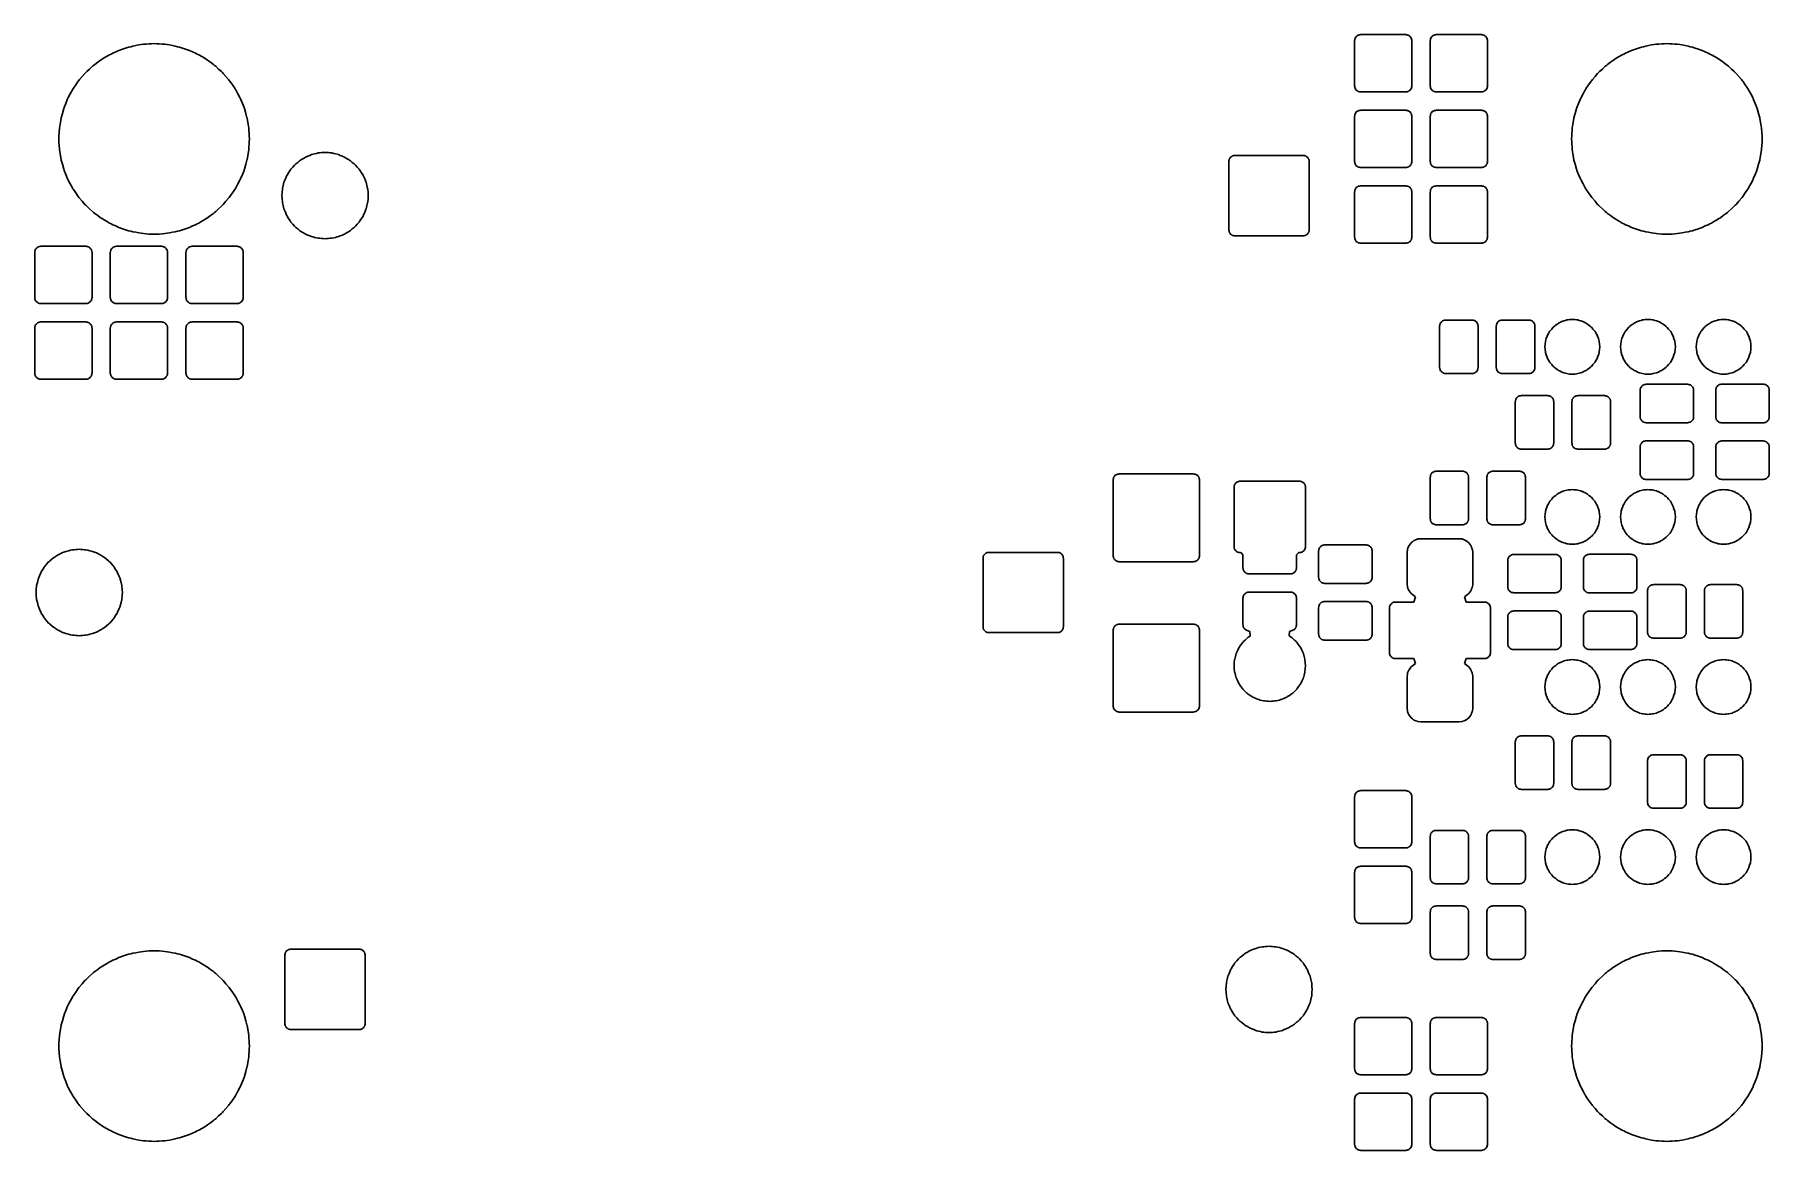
# Model space of a CAD drawing. Extents: x 0.04 to 2.34, y 0.06 to 1.54.
import ezdxf

# ---------------------------------------------------------------- set-up
doc = ezdxf.new("R2010")
doc.units = 0
doc.header["$MEASUREMENT"] = 0
doc.layers.add('BLACK', color=7, linetype='CONTINUOUS')

msp = doc.modelspace()

# ---------------------------------------------------------------- linework, layer by layer
at = {"layer": 'BLACK', "linetype": 'CONTINUOUS'}
for p, q in [((1.7905, 1.5364), (1.791, 1.5366)), ((1.791, 1.5366), (1.792, 1.5373)), ((1.792, 1.5373), (1.7928, 1.5374)), ((1.7928, 1.5374), (1.7931, 1.5376)), ((1.7931, 1.5376), (1.7944, 1.5377)), ((1.7944, 1.5377), (1.795, 1.5379)), ((1.795, 1.5379), (1.855, 1.5379)), ((1.855, 1.5379), (1.8556, 1.5377)), ((1.8556, 1.5377), (1.8569, 1.5376)), ((1.8569, 1.5376), (1.8572, 1.5374)), ((1.8572, 1.5374), (1.858, 1.5373)), ((1.858, 1.5373), (1.859, 1.5366)), ((1.859, 1.5366), (1.8595, 1.5364)), ((1.8905, 1.5364), (1.891, 1.5366)), ((1.891, 1.5366), (1.892, 1.5373)), ((1.892, 1.5373), (1.8928, 1.5374)), ((1.8928, 1.5374), (1.8931, 1.5376)), ((1.8931, 1.5376), (1.8944, 1.5377)), ((1.8944, 1.5377), (1.895, 1.5379)), ((1.895, 1.5379), (1.955, 1.5379)), ((1.955, 1.5379), (1.9556, 1.5377)), ((1.9556, 1.5377), (1.9569, 1.5376)), ((1.9569, 1.5376), (1.9572, 1.5374)), ((1.9572, 1.5374), (1.958, 1.5373)), ((1.958, 1.5373), (1.959, 1.5366)), ((1.959, 1.5366), (1.9595, 1.5364)), ((0.1453, 1.5135), (0.1494, 1.5152)), ((0.1494, 1.5152), (0.1534, 1.517)), ((0.1534, 1.517), (0.1559, 1.5179)), ((0.1559, 1.5179), (0.1584, 1.5189)), ((0.1584, 1.5189), (0.1624, 1.5201)), ((0.1624, 1.5201), (0.1663, 1.5214)), ((0.1663, 1.5214), (0.1691, 1.522)), ((0.1691, 1.522), (0.172, 1.5228)), ((0.172, 1.5228), (0.1758, 1.5235)), ((0.1758, 1.5235), (0.1796, 1.5243)), ((0.1796, 1.5243), (0.1828, 1.5247)), ((0.1828, 1.5247), (0.1859, 1.5252)), ((0.1859, 1.5252), (0.1895, 1.5254)), ((0.1895, 1.5254), (0.1932, 1.5258)), ((0.1932, 1.5258), (0.1966, 1.5258)), ((0.1966, 1.5258), (0.2, 1.526)), ((0.2, 1.526), (0.2034, 1.5258)), ((0.2034, 1.5258), (0.2068, 1.5258)), ((0.2068, 1.5258), (0.2105, 1.5254)), ((0.2105, 1.5254), (0.2141, 1.5252)), ((0.2141, 1.5252), (0.2172, 1.5247)), ((0.2172, 1.5247), (0.2204, 1.5243)), ((0.2204, 1.5243), (0.2242, 1.5235)), ((0.2242, 1.5235), (0.228, 1.5228)), ((0.228, 1.5228), (0.2309, 1.522)), ((0.2309, 1.522), (0.2337, 1.5214)), ((0.2337, 1.5214), (0.2376, 1.5201)), ((0.2376, 1.5201), (0.2416, 1.5189)), ((0.2416, 1.5189), (0.2441, 1.5179)), ((0.2441, 1.5179), (0.2466, 1.517)), ((0.2466, 1.517), (0.2506, 1.5152)), ((0.2506, 1.5152), (0.2547, 1.5135)), ((1.7871, 1.53), (1.7873, 1.5306)), ((1.7871, 1.47), (1.7871, 1.53)), ((1.7873, 1.5306), (1.7874, 1.5319)), ((1.7874, 1.5319), (1.7876, 1.5322)), ((1.7876, 1.5322), (1.7877, 1.533)), ((1.7877, 1.533), (1.7884, 1.534)), ((1.7884, 1.534), (1.7886, 1.5345)), ((1.7886, 1.5345), (1.7889, 1.5347)), ((1.7889, 1.5347), (1.7894, 1.5356)), ((1.7894, 1.5356), (1.7903, 1.5361)), ((1.7903, 1.5361), (1.7905, 1.5364)), ((1.8595, 1.5364), (1.8597, 1.5361)), ((1.8597, 1.5361), (1.8606, 1.5356)), ((1.8606, 1.5356), (1.8611, 1.5347)), ((1.8611, 1.5347), (1.8614, 1.5345)), ((1.8614, 1.5345), (1.8616, 1.534)), ((1.8616, 1.534), (1.8623, 1.533)), ((1.8623, 1.533), (1.8624, 1.5322)), ((1.8624, 1.5322), (1.8626, 1.5319)), ((1.8626, 1.5319), (1.8627, 1.5306)), ((1.8627, 1.5306), (1.8629, 1.53)), ((1.8629, 1.53), (1.8629, 1.47)), ((1.8871, 1.53), (1.8873, 1.5306)), ((1.8871, 1.47), (1.8871, 1.53)), ((1.8873, 1.5306), (1.8874, 1.5319)), ((1.8874, 1.5319), (1.8876, 1.5322)), ((1.8876, 1.5322), (1.8877, 1.533)), ((1.8877, 1.533), (1.8884, 1.534)), ((1.8884, 1.534), (1.8886, 1.5345)), ((1.8886, 1.5345), (1.8889, 1.5347)), ((1.8889, 1.5347), (1.8894, 1.5356)), ((1.8894, 1.5356), (1.8903, 1.5361)), ((1.8903, 1.5361), (1.8905, 1.5364)), ((1.9595, 1.5364), (1.9597, 1.5361)), ((1.9597, 1.5361), (1.9606, 1.5356)), ((1.9606, 1.5356), (1.9611, 1.5347)), ((1.9611, 1.5347), (1.9614, 1.5345)), ((1.9614, 1.5345), (1.9616, 1.534)), ((1.9616, 1.534), (1.9623, 1.533)), ((1.9623, 1.533), (1.9624, 1.5322)), ((1.9624, 1.5322), (1.9626, 1.5319)), ((1.9626, 1.5319), (1.9627, 1.5306)), ((1.9627, 1.5306), (1.9629, 1.53)), ((1.9629, 1.53), (1.9629, 1.47)), ((2.1453, 1.5135), (2.1494, 1.5152)), ((2.1494, 1.5152), (2.1534, 1.517)), ((2.1534, 1.517), (2.1559, 1.5179)), ((2.1559, 1.5179), (2.1584, 1.5189)), ((2.1584, 1.5189), (2.1624, 1.5201)), ((2.1624, 1.5201), (2.1663, 1.5214)), ((2.1663, 1.5214), (2.1691, 1.522)), ((2.1691, 1.522), (2.172, 1.5228)), ((2.172, 1.5228), (2.1758, 1.5235)), ((2.1758, 1.5235), (2.1796, 1.5243)), ((2.1796, 1.5243), (2.1828, 1.5247)), ((2.1828, 1.5247), (2.1859, 1.5252)), ((2.1859, 1.5252), (2.1895, 1.5254)), ((2.1895, 1.5254), (2.1932, 1.5258)), ((2.1932, 1.5258), (2.1966, 1.5258)), ((2.1966, 1.5258), (2.2, 1.526)), ((2.2, 1.526), (2.2034, 1.5258)), ((2.2034, 1.5258), (2.2068, 1.5258)), ((2.2068, 1.5258), (2.2105, 1.5254)), ((2.2105, 1.5254), (2.2141, 1.5252)), ((2.2141, 1.5252), (2.2172, 1.5247)), ((2.2172, 1.5247), (2.2204, 1.5243)), ((2.2204, 1.5243), (2.2242, 1.5235)), ((2.2242, 1.5235), (2.228, 1.5228)), ((2.228, 1.5228), (2.2309, 1.522)), ((2.2309, 1.522), (2.2337, 1.5214)), ((2.2337, 1.5214), (2.2376, 1.5201)), ((2.2376, 1.5201), (2.2416, 1.5189)), ((2.2416, 1.5189), (2.2441, 1.5179)), ((2.2441, 1.5179), (2.2466, 1.517)), ((2.2466, 1.517), (2.2506, 1.5152)), ((2.2506, 1.5152), (2.2547, 1.5135)), ((0.1109, 1.4891), (0.1147, 1.4924)), ((0.1147, 1.4924), (0.1184, 1.496)), ((0.1184, 1.496), (0.12, 1.4972)), ((0.12, 1.4972), (0.1215, 1.4985)), ((0.1215, 1.4985), (0.1254, 1.5013)), ((0.1254, 1.5013), (0.1293, 1.5043)), ((0.1293, 1.5043), (0.1312, 1.5054)), ((0.1312, 1.5054), (0.133, 1.5067)), ((0.133, 1.5067), (0.137, 1.5089)), ((0.137, 1.5089), (0.141, 1.5113)), ((0.141, 1.5113), (0.1432, 1.5123)), ((0.1432, 1.5123), (0.1453, 1.5135)), ((0.2547, 1.5135), (0.2568, 1.5123)), ((0.2568, 1.5123), (0.259, 1.5113)), ((0.259, 1.5113), (0.263, 1.5089)), ((0.263, 1.5089), (0.267, 1.5067)), ((0.267, 1.5067), (0.2688, 1.5054)), ((0.2688, 1.5054), (0.2707, 1.5043)), ((0.2707, 1.5043), (0.2746, 1.5013)), ((0.2746, 1.5013), (0.2785, 1.4985)), ((0.2785, 1.4985), (0.28, 1.4972)), ((0.28, 1.4972), (0.2816, 1.496)), ((0.2816, 1.496), (0.2853, 1.4924)), ((0.2853, 1.4924), (0.2891, 1.4891)), ((2.1109, 1.4891), (2.1147, 1.4924)), ((2.1147, 1.4924), (2.1184, 1.496)), ((2.1184, 1.496), (2.12, 1.4972)), ((2.12, 1.4972), (2.1215, 1.4985)), ((2.1215, 1.4985), (2.1254, 1.5013)), ((2.1254, 1.5013), (2.1293, 1.5043)), ((2.1293, 1.5043), (2.1312, 1.5054)), ((2.1312, 1.5054), (2.133, 1.5067)), ((2.133, 1.5067), (2.137, 1.5089)), ((2.137, 1.5089), (2.141, 1.5113)), ((2.141, 1.5113), (2.1432, 1.5123)), ((2.1432, 1.5123), (2.1453, 1.5135)), ((2.2547, 1.5135), (2.2568, 1.5123)), ((2.2568, 1.5123), (2.259, 1.5113)), ((2.259, 1.5113), (2.263, 1.5089)), ((2.263, 1.5089), (2.267, 1.5067)), ((2.267, 1.5067), (2.2688, 1.5054)), ((2.2688, 1.5054), (2.2707, 1.5043)), ((2.2707, 1.5043), (2.2746, 1.5013)), ((2.2746, 1.5013), (2.2785, 1.4985)), ((2.2785, 1.4985), (2.28, 1.4972)), ((2.28, 1.4972), (2.2816, 1.496)), ((2.2816, 1.496), (2.2853, 1.4924)), ((2.2853, 1.4924), (2.2891, 1.4891)), ((0.0933, 1.467), (0.0965, 1.4715)), ((0.0965, 1.4715), (0.0997, 1.4762)), ((0.0997, 1.4762), (0.1006, 1.4773)), ((0.1006, 1.4773), (0.1015, 1.4785)), ((0.1015, 1.4785), (0.105, 1.4825)), ((0.105, 1.4825), (0.1085, 1.4866)), ((0.1085, 1.4866), (0.1097, 1.4878)), ((0.1097, 1.4878), (0.1109, 1.4891)), ((0.2891, 1.4891), (0.2903, 1.4878)), ((0.2903, 1.4878), (0.2915, 1.4866)), ((0.2915, 1.4866), (0.295, 1.4825)), ((0.295, 1.4825), (0.2985, 1.4785)), ((0.2985, 1.4785), (0.2994, 1.4773)), ((0.2994, 1.4773), (0.3003, 1.4762)), ((0.3003, 1.4762), (0.3035, 1.4715)), ((0.3035, 1.4715), (0.3067, 1.467)), ((1.7873, 1.4694), (1.7871, 1.47)), ((1.7874, 1.4681), (1.7873, 1.4694)), ((1.7876, 1.4678), (1.7874, 1.4681)), ((1.7877, 1.467), (1.7876, 1.4678)), ((1.8624, 1.4678), (1.8623, 1.467)), ((1.8626, 1.4681), (1.8624, 1.4678)), ((1.8627, 1.4694), (1.8626, 1.4681)), ((1.8629, 1.47), (1.8627, 1.4694)), ((1.8873, 1.4694), (1.8871, 1.47)), ((1.8874, 1.4681), (1.8873, 1.4694)), ((1.8876, 1.4678), (1.8874, 1.4681)), ((1.8877, 1.467), (1.8876, 1.4678)), ((1.9624, 1.4678), (1.9623, 1.467)), ((1.9626, 1.4681), (1.9624, 1.4678)), ((1.9627, 1.4694), (1.9626, 1.4681)), ((1.9629, 1.47), (1.9627, 1.4694)), ((2.0933, 1.467), (2.0965, 1.4715)), ((2.0965, 1.4715), (2.0997, 1.4762)), ((2.0997, 1.4762), (2.1006, 1.4773)), ((2.1006, 1.4773), (2.1015, 1.4785)), ((2.1015, 1.4785), (2.105, 1.4825)), ((2.105, 1.4825), (2.1085, 1.4866)), ((2.1085, 1.4866), (2.1097, 1.4878)), ((2.1097, 1.4878), (2.1109, 1.4891)), ((2.2891, 1.4891), (2.2903, 1.4878)), ((2.2903, 1.4878), (2.2915, 1.4866)), ((2.2915, 1.4866), (2.295, 1.4825)), ((2.295, 1.4825), (2.2985, 1.4785)), ((2.2985, 1.4785), (2.2994, 1.4773)), ((2.2994, 1.4773), (2.3003, 1.4762)), ((2.3003, 1.4762), (2.3035, 1.4715)), ((2.3035, 1.4715), (2.3067, 1.467)), ((0.0811, 1.4416), (0.0833, 1.4469)), ((0.0833, 1.4469), (0.0857, 1.4529)), ((0.0857, 1.4529), (0.0861, 1.4537)), ((0.0861, 1.4537), (0.0865, 1.4547)), ((0.0865, 1.4547), (0.0892, 1.4596)), ((0.0892, 1.4596), (0.0921, 1.4649)), ((0.0921, 1.4649), (0.0927, 1.4659)), ((0.0927, 1.4659), (0.0933, 1.467)), ((0.3067, 1.467), (0.3073, 1.4659)), ((0.3073, 1.4659), (0.3079, 1.4649)), ((0.3079, 1.4649), (0.3108, 1.4596)), ((0.3108, 1.4596), (0.3135, 1.4547)), ((0.3135, 1.4547), (0.3139, 1.4537)), ((0.3139, 1.4537), (0.3143, 1.4529)), ((0.3143, 1.4529), (0.3167, 1.4469)), ((0.3167, 1.4469), (0.3189, 1.4416)), ((1.7884, 1.466), (1.7877, 1.467)), ((1.7886, 1.4655), (1.7884, 1.466)), ((1.7889, 1.4653), (1.7886, 1.4655)), ((1.7894, 1.4644), (1.7889, 1.4653)), ((1.7903, 1.4639), (1.7894, 1.4644)), ((1.7905, 1.4636), (1.7903, 1.4639)), ((1.791, 1.4634), (1.7905, 1.4636)), ((1.792, 1.4627), (1.791, 1.4634)), ((1.7928, 1.4626), (1.792, 1.4627)), ((1.7931, 1.4624), (1.7928, 1.4626)), ((1.7944, 1.4623), (1.7931, 1.4624)), ((1.795, 1.4621), (1.7944, 1.4623)), ((1.7953, 1.4621), (1.795, 1.4621)), ((1.8547, 1.4621), (1.7953, 1.4621)), ((1.855, 1.4621), (1.8547, 1.4621)), ((1.8556, 1.4623), (1.855, 1.4621)), ((1.8569, 1.4624), (1.8556, 1.4623)), ((1.8572, 1.4626), (1.8569, 1.4624)), ((1.858, 1.4627), (1.8572, 1.4626)), ((1.859, 1.4634), (1.858, 1.4627)), ((1.8595, 1.4636), (1.859, 1.4634)), ((1.8597, 1.4639), (1.8595, 1.4636)), ((1.8606, 1.4644), (1.8597, 1.4639)), ((1.8611, 1.4653), (1.8606, 1.4644)), ((1.8614, 1.4655), (1.8611, 1.4653)), ((1.8616, 1.466), (1.8614, 1.4655)), ((1.8623, 1.467), (1.8616, 1.466)), ((1.8884, 1.466), (1.8877, 1.467)), ((1.8886, 1.4655), (1.8884, 1.466)), ((1.8889, 1.4653), (1.8886, 1.4655)), ((1.8894, 1.4644), (1.8889, 1.4653)), ((1.8903, 1.4639), (1.8894, 1.4644)), ((1.8905, 1.4636), (1.8903, 1.4639)), ((1.891, 1.4634), (1.8905, 1.4636)), ((1.892, 1.4627), (1.891, 1.4634)), ((1.8928, 1.4626), (1.892, 1.4627)), ((1.8931, 1.4624), (1.8928, 1.4626)), ((1.8944, 1.4623), (1.8931, 1.4624)), ((1.895, 1.4621), (1.8944, 1.4623)), ((1.8953, 1.4621), (1.895, 1.4621)), ((1.9547, 1.4621), (1.8953, 1.4621)), ((1.955, 1.4621), (1.9547, 1.4621)), ((1.9556, 1.4623), (1.955, 1.4621)), ((1.9569, 1.4624), (1.9556, 1.4623)), ((1.9572, 1.4626), (1.9569, 1.4624)), ((1.958, 1.4627), (1.9572, 1.4626)), ((1.959, 1.4634), (1.958, 1.4627)), ((1.9595, 1.4636), (1.959, 1.4634)), ((1.9597, 1.4639), (1.9595, 1.4636)), ((1.9606, 1.4644), (1.9597, 1.4639)), ((1.9611, 1.4653), (1.9606, 1.4644)), ((1.9614, 1.4655), (1.9611, 1.4653)), ((1.9616, 1.466), (1.9614, 1.4655)), ((1.9623, 1.467), (1.9616, 1.466)), ((2.0811, 1.4416), (2.0833, 1.4469)), ((2.0833, 1.4469), (2.0857, 1.4529)), ((2.0857, 1.4529), (2.0861, 1.4537)), ((2.0861, 1.4537), (2.0865, 1.4547)), ((2.0865, 1.4547), (2.0892, 1.4596)), ((2.0892, 1.4596), (2.0921, 1.4649)), ((2.0921, 1.4649), (2.0927, 1.4659)), ((2.0927, 1.4659), (2.0933, 1.467)), ((2.3067, 1.467), (2.3073, 1.4659)), ((2.3073, 1.4659), (2.3079, 1.4649)), ((2.3079, 1.4649), (2.3108, 1.4596)), ((2.3108, 1.4596), (2.3135, 1.4547)), ((2.3135, 1.4547), (2.3139, 1.4537)), ((2.3139, 1.4537), (2.3143, 1.4529)), ((2.3143, 1.4529), (2.3167, 1.4469)), ((2.3167, 1.4469), (2.3189, 1.4416)), ((0.0757, 1.4196), (0.077, 1.4271)), ((0.077, 1.4271), (0.0771, 1.4275)), ((0.0771, 1.4275), (0.0772, 1.428)), ((0.0772, 1.428), (0.0788, 1.4336)), ((0.0788, 1.4336), (0.0806, 1.4402)), ((0.0806, 1.4402), (0.0809, 1.4408)), ((0.0809, 1.4408), (0.0811, 1.4416)), ((0.3189, 1.4416), (0.3191, 1.4408)), ((0.3191, 1.4408), (0.3194, 1.4402)), ((0.3194, 1.4402), (0.3212, 1.4336)), ((0.3212, 1.4336), (0.3228, 1.428)), ((0.3228, 1.428), (0.3229, 1.4275)), ((0.3229, 1.4275), (0.323, 1.4271)), ((0.323, 1.4271), (0.3242, 1.4197)), ((1.7871, 1.43), (1.7873, 1.4306)), ((1.7871, 1.37), (1.7871, 1.43)), ((1.7873, 1.4306), (1.7874, 1.4319)), ((1.7874, 1.4319), (1.7876, 1.4322)), ((1.7876, 1.4322), (1.7877, 1.433)), ((1.7877, 1.433), (1.7884, 1.434)), ((1.7884, 1.434), (1.7886, 1.4345)), ((1.7886, 1.4345), (1.7889, 1.4347)), ((1.7889, 1.4347), (1.7894, 1.4356)), ((1.7894, 1.4356), (1.7903, 1.4361)), ((1.7903, 1.4361), (1.7905, 1.4364)), ((1.7905, 1.4364), (1.791, 1.4366)), ((1.791, 1.4366), (1.792, 1.4373)), ((1.792, 1.4373), (1.7928, 1.4374)), ((1.7928, 1.4374), (1.7931, 1.4376)), ((1.7931, 1.4376), (1.7944, 1.4377)), ((1.7944, 1.4377), (1.795, 1.4379)), ((1.795, 1.4379), (1.855, 1.4379)), ((1.855, 1.4379), (1.8556, 1.4377)), ((1.8556, 1.4377), (1.8569, 1.4376)), ((1.8569, 1.4376), (1.8572, 1.4374)), ((1.8572, 1.4374), (1.858, 1.4373)), ((1.858, 1.4373), (1.859, 1.4366)), ((1.859, 1.4366), (1.8595, 1.4364)), ((1.8595, 1.4364), (1.8597, 1.4361)), ((1.8597, 1.4361), (1.8606, 1.4356)), ((1.8606, 1.4356), (1.8611, 1.4347)), ((1.8611, 1.4347), (1.8614, 1.4345)), ((1.8614, 1.4345), (1.8616, 1.434)), ((1.8616, 1.434), (1.8623, 1.433)), ((1.8623, 1.433), (1.8624, 1.4322)), ((1.8624, 1.4322), (1.8626, 1.4319)), ((1.8626, 1.4319), (1.8627, 1.4306)), ((1.8627, 1.4306), (1.8629, 1.43)), ((1.8629, 1.43), (1.8629, 1.37)), ((1.8871, 1.43), (1.8873, 1.4306)), ((1.8871, 1.37), (1.8871, 1.43)), ((1.8873, 1.4306), (1.8874, 1.4319)), ((1.8874, 1.4319), (1.8876, 1.4322)), ((1.8876, 1.4322), (1.8877, 1.433)), ((1.8877, 1.433), (1.8884, 1.434)), ((1.8884, 1.434), (1.8886, 1.4345)), ((1.8886, 1.4345), (1.8889, 1.4347)), ((1.8889, 1.4347), (1.8894, 1.4356)), ((1.8894, 1.4356), (1.8903, 1.4361)), ((1.8903, 1.4361), (1.8905, 1.4364)), ((1.8905, 1.4364), (1.891, 1.4366)), ((1.891, 1.4366), (1.892, 1.4373)), ((1.892, 1.4373), (1.8928, 1.4374)), ((1.8928, 1.4374), (1.8931, 1.4376)), ((1.8931, 1.4376), (1.8944, 1.4377)), ((1.8944, 1.4377), (1.895, 1.4379)), ((1.895, 1.4379), (1.955, 1.4379)), ((1.955, 1.4379), (1.9556, 1.4377)), ((1.9556, 1.4377), (1.9569, 1.4376)), ((1.9569, 1.4376), (1.9572, 1.4374)), ((1.9572, 1.4374), (1.958, 1.4373)), ((1.958, 1.4373), (1.959, 1.4366)), ((1.959, 1.4366), (1.9595, 1.4364)), ((1.9595, 1.4364), (1.9597, 1.4361)), ((1.9597, 1.4361), (1.9606, 1.4356)), ((1.9606, 1.4356), (1.9611, 1.4347)), ((1.9611, 1.4347), (1.9614, 1.4345)), ((1.9614, 1.4345), (1.9616, 1.434)), ((1.9616, 1.434), (1.9623, 1.433)), ((1.9623, 1.433), (1.9624, 1.4322)), ((1.9624, 1.4322), (1.9626, 1.4319)), ((1.9626, 1.4319), (1.9627, 1.4306)), ((1.9627, 1.4306), (1.9629, 1.43)), ((1.9629, 1.43), (1.9629, 1.37)), ((2.0757, 1.4196), (2.077, 1.4271)), ((2.077, 1.4271), (2.0771, 1.4275)), ((2.0771, 1.4275), (2.0772, 1.428)), ((2.0772, 1.428), (2.0788, 1.4336)), ((2.0788, 1.4336), (2.0806, 1.4402)), ((2.0806, 1.4402), (2.0809, 1.4408)), ((2.0809, 1.4408), (2.0811, 1.4416)), ((2.3189, 1.4416), (2.3191, 1.4408)), ((2.3191, 1.4408), (2.3194, 1.4402)), ((2.3194, 1.4402), (2.3212, 1.4336)), ((2.3212, 1.4336), (2.3228, 1.428)), ((2.3228, 1.428), (2.3229, 1.4275)), ((2.3229, 1.4275), (2.323, 1.4271)), ((2.323, 1.4271), (2.3242, 1.4197)), ((0.074, 1.4), (0.0742, 1.4037)), ((0.0742, 1.3963), (0.074, 1.4)), ((0.0742, 1.4037), (0.0748, 1.4136)), ((0.0748, 1.4141), (0.0757, 1.4196)), ((0.0748, 1.4138), (0.0748, 1.4141)), ((0.0748, 1.4136), (0.0748, 1.4138)), ((0.3242, 1.4197), (0.3252, 1.4141)), ((0.3252, 1.4141), (0.3252, 1.4138)), ((0.3252, 1.4138), (0.3252, 1.4136)), ((0.3252, 1.4136), (0.3258, 1.4037)), ((0.3258, 1.4037), (0.326, 1.4)), ((0.326, 1.4), (0.3258, 1.3963)), ((2.074, 1.4), (2.0742, 1.4037)), ((2.0742, 1.3963), (2.074, 1.4)), ((2.0742, 1.4037), (2.0748, 1.4136)), ((2.0748, 1.4141), (2.0757, 1.4196)), ((2.0748, 1.4138), (2.0748, 1.4141)), ((2.0748, 1.4136), (2.0748, 1.4138)), ((2.3242, 1.4197), (2.3252, 1.4141)), ((2.3252, 1.4141), (2.3252, 1.4138)), ((2.3252, 1.4138), (2.3252, 1.4136)), ((2.3252, 1.4136), (2.3258, 1.4037)), ((2.3258, 1.4037), (2.326, 1.4)), ((2.326, 1.4), (2.3258, 1.3963)), ((0.0748, 1.3864), (0.0742, 1.3963)), ((0.0748, 1.3862), (0.0748, 1.3864)), ((0.0748, 1.3859), (0.0748, 1.3862)), ((0.0757, 1.3804), (0.0748, 1.3859)), ((0.077, 1.3729), (0.0757, 1.3804)), ((0.3242, 1.3803), (0.323, 1.3729)), ((0.3252, 1.3859), (0.3242, 1.3803)), ((0.3258, 1.3963), (0.3252, 1.3864)), ((0.3252, 1.3864), (0.3252, 1.3862)), ((0.3252, 1.3862), (0.3252, 1.3859)), ((0.4001, 1.3759), (0.4015, 1.3765)), ((0.4015, 1.3765), (0.4031, 1.3773)), ((0.4031, 1.3773), (0.4058, 1.3782)), ((0.4058, 1.3782), (0.4083, 1.3793)), ((0.4083, 1.3793), (0.4101, 1.3797)), ((0.4101, 1.3797), (0.412, 1.3803)), ((0.412, 1.3803), (0.4146, 1.3808)), ((0.4146, 1.3808), (0.4171, 1.3814)), ((0.4171, 1.3814), (0.4191, 1.3815)), ((0.4191, 1.3815), (0.4213, 1.3819)), ((0.4213, 1.3819), (0.4237, 1.3819)), ((0.4237, 1.3819), (0.426, 1.3821)), ((0.426, 1.3821), (0.4283, 1.3819)), ((0.4283, 1.3819), (0.4307, 1.3819)), ((0.4307, 1.3819), (0.4329, 1.3815)), ((0.4329, 1.3815), (0.4349, 1.3814)), ((0.4349, 1.3814), (0.4374, 1.3808)), ((0.4374, 1.3808), (0.44, 1.3803)), ((0.44, 1.3803), (0.4419, 1.3797)), ((0.4419, 1.3797), (0.4436, 1.3793)), ((0.4436, 1.3793), (0.4462, 1.3782)), ((0.4462, 1.3782), (0.4489, 1.3773)), ((0.4489, 1.3773), (0.4504, 1.3765)), ((0.4504, 1.3765), (0.4519, 1.3759)), ((1.6232, 1.3758), (1.624, 1.3764)), ((1.624, 1.3764), (1.6243, 1.3767)), ((1.6243, 1.3767), (1.6247, 1.3769)), ((1.6247, 1.3769), (1.6257, 1.3776)), ((1.6257, 1.3776), (1.6265, 1.3777)), ((1.6265, 1.3777), (1.6268, 1.3779)), ((1.6268, 1.3779), (1.6281, 1.378)), ((1.6281, 1.378), (1.6287, 1.3781)), ((1.6287, 1.3781), (1.7193, 1.3781)), ((1.7193, 1.3781), (1.7199, 1.378)), ((1.7199, 1.378), (1.7212, 1.3779)), ((1.7212, 1.3779), (1.7215, 1.3777)), ((1.7215, 1.3777), (1.7223, 1.3776)), ((1.7223, 1.3776), (1.7233, 1.3769)), ((1.7233, 1.3769), (1.7238, 1.3767)), ((1.7238, 1.3767), (1.724, 1.3764)), ((1.724, 1.3764), (1.7249, 1.3758)), ((2.0748, 1.3864), (2.0742, 1.3963)), ((2.0748, 1.3862), (2.0748, 1.3864)), ((2.0748, 1.3859), (2.0748, 1.3862)), ((2.0757, 1.3804), (2.0748, 1.3859)), ((2.077, 1.3729), (2.0757, 1.3804)), ((2.3242, 1.3803), (2.323, 1.3729)), ((2.3252, 1.3859), (2.3242, 1.3803)), ((2.3258, 1.3963), (2.3252, 1.3864)), ((2.3252, 1.3864), (2.3252, 1.3862)), ((2.3252, 1.3862), (2.3252, 1.3859)), ((0.0771, 1.3725), (0.077, 1.3729)), ((0.0772, 1.372), (0.0771, 1.3725)), ((0.0788, 1.3664), (0.0772, 1.372)), ((0.0806, 1.3598), (0.0788, 1.3664)), ((0.0809, 1.3591), (0.0806, 1.3598)), ((0.0811, 1.3584), (0.0809, 1.3591)), ((0.0833, 1.3531), (0.0811, 1.3584)), ((0.0857, 1.3471), (0.0833, 1.3531)), ((0.3167, 1.3531), (0.3143, 1.3471)), ((0.3189, 1.3584), (0.3167, 1.3531)), ((0.3191, 1.3591), (0.3189, 1.3584)), ((0.3194, 1.3598), (0.3191, 1.3591)), ((0.3212, 1.3664), (0.3194, 1.3598)), ((0.3228, 1.372), (0.3212, 1.3664)), ((0.3229, 1.3725), (0.3228, 1.372)), ((0.323, 1.3729), (0.3229, 1.3725)), ((0.3758, 1.3522), (0.3778, 1.3553)), ((0.3778, 1.3553), (0.3798, 1.3585)), ((0.3798, 1.3585), (0.3804, 1.3592)), ((0.3804, 1.3592), (0.3809, 1.3601)), ((0.3809, 1.3601), (0.3833, 1.3627)), ((0.3833, 1.3627), (0.3856, 1.3654)), ((0.3856, 1.3654), (0.3865, 1.3661)), ((0.3865, 1.3661), (0.3873, 1.367)), ((0.3873, 1.367), (0.39, 1.369)), ((0.39, 1.369), (0.3924, 1.3712)), ((0.3924, 1.3712), (0.3936, 1.3719)), ((0.3936, 1.3719), (0.3948, 1.3728)), ((0.3948, 1.3728), (0.3975, 1.3743)), ((0.3975, 1.3743), (0.4001, 1.3759)), ((0.4519, 1.3759), (0.4545, 1.3743)), ((0.4545, 1.3743), (0.4572, 1.3728)), ((0.4572, 1.3728), (0.4584, 1.3719)), ((0.4584, 1.3719), (0.4595, 1.3712)), ((0.4595, 1.3712), (0.462, 1.369)), ((0.462, 1.369), (0.4646, 1.367)), ((0.4646, 1.367), (0.4655, 1.3661)), ((0.4655, 1.3661), (0.4663, 1.3654)), ((0.4663, 1.3654), (0.4686, 1.3627)), ((0.4686, 1.3627), (0.471, 1.3601)), ((0.471, 1.3601), (0.4716, 1.3592)), ((0.4716, 1.3592), (0.4722, 1.3585)), ((0.4722, 1.3585), (0.4741, 1.3553)), ((0.4741, 1.3553), (0.4762, 1.3522)), ((1.6209, 1.3703), (1.621, 1.3709)), ((1.6209, 1.2797), (1.6209, 1.3703)), ((1.621, 1.3709), (1.6212, 1.3722)), ((1.6212, 1.3722), (1.6213, 1.3725)), ((1.6213, 1.3725), (1.6215, 1.3733)), ((1.6215, 1.3733), (1.6221, 1.3743)), ((1.6221, 1.3743), (1.6224, 1.3747)), ((1.6224, 1.3747), (1.6226, 1.375)), ((1.6226, 1.375), (1.6232, 1.3758)), ((1.7249, 1.3758), (1.7254, 1.375)), ((1.7254, 1.375), (1.7257, 1.3747)), ((1.7257, 1.3747), (1.7259, 1.3743)), ((1.7259, 1.3743), (1.7266, 1.3733)), ((1.7266, 1.3733), (1.7267, 1.3725)), ((1.7267, 1.3725), (1.7269, 1.3722)), ((1.7269, 1.3722), (1.727, 1.3709)), ((1.727, 1.3709), (1.7272, 1.3703)), ((1.7272, 1.3703), (1.7272, 1.2797)), ((1.7873, 1.3694), (1.7871, 1.37)), ((1.7874, 1.3681), (1.7873, 1.3694)), ((1.7876, 1.3678), (1.7874, 1.3681)), ((1.7877, 1.367), (1.7876, 1.3678)), ((1.7884, 1.366), (1.7877, 1.367)), ((1.7886, 1.3655), (1.7884, 1.366)), ((1.7889, 1.3653), (1.7886, 1.3655)), ((1.7894, 1.3644), (1.7889, 1.3653)), ((1.7903, 1.3639), (1.7894, 1.3644)), ((1.7905, 1.3636), (1.7903, 1.3639)), ((1.791, 1.3634), (1.7905, 1.3636)), ((1.792, 1.3627), (1.791, 1.3634)), ((1.7928, 1.3626), (1.792, 1.3627)), ((1.7931, 1.3624), (1.7928, 1.3626)), ((1.7944, 1.3623), (1.7931, 1.3624)), ((1.795, 1.3621), (1.7944, 1.3623)), ((1.7953, 1.3621), (1.795, 1.3621)), ((1.8547, 1.3621), (1.7953, 1.3621)), ((1.855, 1.3621), (1.8547, 1.3621)), ((1.8556, 1.3623), (1.855, 1.3621)), ((1.8569, 1.3624), (1.8556, 1.3623)), ((1.8572, 1.3626), (1.8569, 1.3624)), ((1.858, 1.3627), (1.8572, 1.3626)), ((1.859, 1.3634), (1.858, 1.3627)), ((1.8595, 1.3636), (1.859, 1.3634)), ((1.8597, 1.3639), (1.8595, 1.3636)), ((1.8606, 1.3644), (1.8597, 1.3639)), ((1.8611, 1.3653), (1.8606, 1.3644)), ((1.8614, 1.3655), (1.8611, 1.3653)), ((1.8616, 1.366), (1.8614, 1.3655)), ((1.8623, 1.367), (1.8616, 1.366)), ((1.8624, 1.3678), (1.8623, 1.367)), ((1.8626, 1.3681), (1.8624, 1.3678)), ((1.8627, 1.3694), (1.8626, 1.3681)), ((1.8629, 1.37), (1.8627, 1.3694)), ((1.8873, 1.3694), (1.8871, 1.37)), ((1.8874, 1.3681), (1.8873, 1.3694)), ((1.8876, 1.3678), (1.8874, 1.3681)), ((1.8877, 1.367), (1.8876, 1.3678)), ((1.8884, 1.366), (1.8877, 1.367)), ((1.8886, 1.3655), (1.8884, 1.366)), ((1.8889, 1.3653), (1.8886, 1.3655)), ((1.8894, 1.3644), (1.8889, 1.3653)), ((1.8903, 1.3639), (1.8894, 1.3644)), ((1.8905, 1.3636), (1.8903, 1.3639)), ((1.891, 1.3634), (1.8905, 1.3636)), ((1.892, 1.3627), (1.891, 1.3634)), ((1.8928, 1.3626), (1.892, 1.3627)), ((1.8931, 1.3624), (1.8928, 1.3626)), ((1.8944, 1.3623), (1.8931, 1.3624)), ((1.895, 1.3621), (1.8944, 1.3623)), ((1.8953, 1.3621), (1.895, 1.3621)), ((1.9547, 1.3621), (1.8953, 1.3621)), ((1.955, 1.3621), (1.9547, 1.3621)), ((1.9556, 1.3623), (1.955, 1.3621)), ((1.9569, 1.3624), (1.9556, 1.3623)), ((1.9572, 1.3626), (1.9569, 1.3624)), ((1.958, 1.3627), (1.9572, 1.3626)), ((1.959, 1.3634), (1.958, 1.3627)), ((1.9595, 1.3636), (1.959, 1.3634)), ((1.9597, 1.3639), (1.9595, 1.3636)), ((1.9606, 1.3644), (1.9597, 1.3639)), ((1.9611, 1.3653), (1.9606, 1.3644)), ((1.9614, 1.3655), (1.9611, 1.3653)), ((1.9616, 1.366), (1.9614, 1.3655)), ((1.9623, 1.367), (1.9616, 1.366)), ((1.9624, 1.3678), (1.9623, 1.367)), ((1.9626, 1.3681), (1.9624, 1.3678)), ((1.9627, 1.3694), (1.9626, 1.3681)), ((1.9629, 1.37), (1.9627, 1.3694)), ((2.0771, 1.3725), (2.077, 1.3729)), ((2.0772, 1.372), (2.0771, 1.3725)), ((2.0788, 1.3664), (2.0772, 1.372)), ((2.0806, 1.3598), (2.0788, 1.3664)), ((2.0809, 1.3591), (2.0806, 1.3598)), ((2.0811, 1.3584), (2.0809, 1.3591)), ((2.0833, 1.3531), (2.0811, 1.3584)), ((2.0857, 1.3471), (2.0833, 1.3531)), ((2.3167, 1.3531), (2.3143, 1.3471)), ((2.3189, 1.3584), (2.3167, 1.3531)), ((2.3191, 1.3591), (2.3189, 1.3584)), ((2.3194, 1.3598), (2.3191, 1.3591)), ((2.3212, 1.3664), (2.3194, 1.3598)), ((2.3228, 1.372), (2.3212, 1.3664)), ((2.3229, 1.3725), (2.3228, 1.372)), ((2.323, 1.3729), (2.3229, 1.3725)), ((0.0861, 1.3463), (0.0857, 1.3471)), ((0.0865, 1.3453), (0.0861, 1.3463)), ((0.0892, 1.3404), (0.0865, 1.3453)), ((0.0921, 1.3351), (0.0892, 1.3404)), ((0.0927, 1.3341), (0.0921, 1.3351)), ((0.0933, 1.333), (0.0927, 1.3341)), ((0.0965, 1.3285), (0.0933, 1.333)), ((0.3067, 1.333), (0.3035, 1.3285)), ((0.3073, 1.3341), (0.3067, 1.333)), ((0.3079, 1.3351), (0.3073, 1.3341)), ((0.3108, 1.3404), (0.3079, 1.3351)), ((0.3135, 1.3453), (0.3108, 1.3404)), ((0.3139, 1.3463), (0.3135, 1.3453)), ((0.3143, 1.3471), (0.3139, 1.3463)), ((0.3692, 1.3287), (0.3696, 1.3339)), ((0.3696, 1.3341), (0.3697, 1.3344)), ((0.3696, 1.3339), (0.3696, 1.3341)), ((0.3697, 1.3344), (0.3707, 1.3383)), ((0.3707, 1.3383), (0.3717, 1.3426)), ((0.3717, 1.3426), (0.3719, 1.343)), ((0.3719, 1.343), (0.372, 1.3435)), ((0.372, 1.3435), (0.3736, 1.3471)), ((0.3736, 1.3471), (0.3751, 1.3509)), ((0.3751, 1.3509), (0.3755, 1.3514)), ((0.3755, 1.3514), (0.3758, 1.3522)), ((0.4762, 1.3522), (0.4765, 1.3514)), ((0.4765, 1.3514), (0.4768, 1.3509)), ((0.4768, 1.3509), (0.4784, 1.3471)), ((0.4784, 1.3471), (0.48, 1.3435)), ((0.48, 1.3435), (0.4801, 1.343)), ((0.4801, 1.343), (0.4803, 1.3426)), ((0.4803, 1.3426), (0.4813, 1.3383)), ((0.4813, 1.3383), (0.4823, 1.3344)), ((0.4823, 1.3344), (0.4823, 1.3341)), ((0.4823, 1.3341), (0.4824, 1.3339)), ((0.4824, 1.3339), (0.4828, 1.3287)), ((1.7871, 1.33), (1.7873, 1.3306)), ((1.7873, 1.3306), (1.7874, 1.3319)), ((1.7874, 1.3319), (1.7876, 1.3322)), ((1.7876, 1.3322), (1.7877, 1.333)), ((1.7877, 1.333), (1.7884, 1.334)), ((1.7884, 1.334), (1.7886, 1.3345)), ((1.7886, 1.3345), (1.7889, 1.3347)), ((1.7889, 1.3347), (1.7894, 1.3356)), ((1.7894, 1.3356), (1.7903, 1.3361)), ((1.7903, 1.3361), (1.7905, 1.3364)), ((1.7905, 1.3364), (1.791, 1.3366)), ((1.791, 1.3366), (1.792, 1.3373)), ((1.792, 1.3373), (1.7928, 1.3374)), ((1.7928, 1.3374), (1.7931, 1.3376)), ((1.7931, 1.3376), (1.7944, 1.3377)), ((1.7944, 1.3377), (1.795, 1.3379)), ((1.795, 1.3379), (1.855, 1.3379)), ((1.855, 1.3379), (1.8556, 1.3377)), ((1.8556, 1.3377), (1.8569, 1.3376)), ((1.8569, 1.3376), (1.8572, 1.3374)), ((1.8572, 1.3374), (1.858, 1.3373)), ((1.858, 1.3373), (1.859, 1.3366)), ((1.859, 1.3366), (1.8595, 1.3364)), ((1.8595, 1.3364), (1.8597, 1.3361)), ((1.8597, 1.3361), (1.8606, 1.3356)), ((1.8606, 1.3356), (1.8611, 1.3347)), ((1.8611, 1.3347), (1.8614, 1.3345)), ((1.8614, 1.3345), (1.8616, 1.334)), ((1.8616, 1.334), (1.8623, 1.333)), ((1.8623, 1.333), (1.8624, 1.3322)), ((1.8624, 1.3322), (1.8626, 1.3319)), ((1.8626, 1.3319), (1.8627, 1.3306)), ((1.8627, 1.3306), (1.8629, 1.33)), ((1.8871, 1.33), (1.8873, 1.3306)), ((1.8873, 1.3306), (1.8874, 1.3319)), ((1.8874, 1.3319), (1.8876, 1.3322)), ((1.8876, 1.3322), (1.8877, 1.333)), ((1.8877, 1.333), (1.8884, 1.334)), ((1.8884, 1.334), (1.8886, 1.3345)), ((1.8886, 1.3345), (1.8889, 1.3347)), ((1.8889, 1.3347), (1.8894, 1.3356)), ((1.8894, 1.3356), (1.8903, 1.3361)), ((1.8903, 1.3361), (1.8905, 1.3364)), ((1.8905, 1.3364), (1.891, 1.3366)), ((1.891, 1.3366), (1.892, 1.3373)), ((1.892, 1.3373), (1.8928, 1.3374)), ((1.8928, 1.3374), (1.8931, 1.3376)), ((1.8931, 1.3376), (1.8944, 1.3377)), ((1.8944, 1.3377), (1.895, 1.3379)), ((1.895, 1.3379), (1.955, 1.3379)), ((1.955, 1.3379), (1.9556, 1.3377)), ((1.9556, 1.3377), (1.9569, 1.3376)), ((1.9569, 1.3376), (1.9572, 1.3374)), ((1.9572, 1.3374), (1.958, 1.3373)), ((1.958, 1.3373), (1.959, 1.3366)), ((1.959, 1.3366), (1.9595, 1.3364)), ((1.9595, 1.3364), (1.9597, 1.3361)), ((1.9597, 1.3361), (1.9606, 1.3356)), ((1.9606, 1.3356), (1.9611, 1.3347)), ((1.9611, 1.3347), (1.9614, 1.3345)), ((1.9614, 1.3345), (1.9616, 1.334)), ((1.9616, 1.334), (1.9623, 1.333)), ((1.9623, 1.333), (1.9624, 1.3322)), ((1.9624, 1.3322), (1.9626, 1.3319)), ((1.9626, 1.3319), (1.9627, 1.3306)), ((1.9627, 1.3306), (1.9629, 1.33)), ((2.0861, 1.3463), (2.0857, 1.3471)), ((2.0865, 1.3453), (2.0861, 1.3463)), ((2.0892, 1.3404), (2.0865, 1.3453)), ((2.0921, 1.3351), (2.0892, 1.3404)), ((2.0927, 1.3341), (2.0921, 1.3351)), ((2.0933, 1.333), (2.0927, 1.3341)), ((2.0965, 1.3285), (2.0933, 1.333)), ((2.3067, 1.333), (2.3035, 1.3285)), ((2.3073, 1.3341), (2.3067, 1.333)), ((2.3079, 1.3351), (2.3073, 1.3341)), ((2.3108, 1.3404), (2.3079, 1.3351)), ((2.3135, 1.3453), (2.3108, 1.3404)), ((2.3139, 1.3463), (2.3135, 1.3453)), ((2.3143, 1.3471), (2.3139, 1.3463)), ((0.0997, 1.3238), (0.0965, 1.3285)), ((0.1006, 1.3227), (0.0997, 1.3238)), ((0.1015, 1.3215), (0.1006, 1.3227)), ((0.105, 1.3175), (0.1015, 1.3215)), ((0.1085, 1.3134), (0.105, 1.3175)), ((0.1097, 1.3122), (0.1085, 1.3134)), ((0.1109, 1.3109), (0.1097, 1.3122)), ((0.1147, 1.3076), (0.1109, 1.3109)), ((0.1184, 1.304), (0.1147, 1.3076)), ((0.2853, 1.3076), (0.2816, 1.304)), ((0.2891, 1.3109), (0.2853, 1.3076)), ((0.2903, 1.3122), (0.2891, 1.3109)), ((0.2915, 1.3134), (0.2903, 1.3122)), ((0.295, 1.3175), (0.2915, 1.3134)), ((0.2985, 1.3215), (0.295, 1.3175)), ((0.2994, 1.3227), (0.2985, 1.3215)), ((0.3003, 1.3238), (0.2994, 1.3227)), ((0.3035, 1.3285), (0.3003, 1.3238)), ((0.3689, 1.325), (0.3692, 1.3287)), ((0.3692, 1.3213), (0.3689, 1.325)), ((0.3696, 1.3161), (0.3692, 1.3213)), ((0.3696, 1.3159), (0.3696, 1.3161)), ((0.3697, 1.3156), (0.3696, 1.3159)), ((0.3707, 1.3117), (0.3697, 1.3156)), ((0.3717, 1.3074), (0.3707, 1.3117)), ((0.3719, 1.307), (0.3717, 1.3074)), ((0.4803, 1.3074), (0.4801, 1.307)), ((0.4813, 1.3117), (0.4803, 1.3074)), ((0.4823, 1.3156), (0.4813, 1.3117)), ((0.4824, 1.3161), (0.4823, 1.3159)), ((0.4823, 1.3159), (0.4823, 1.3156)), ((0.4828, 1.3213), (0.4824, 1.3161)), ((0.4828, 1.3287), (0.4831, 1.325)), ((0.4831, 1.325), (0.4828, 1.3213)), ((1.7871, 1.27), (1.7871, 1.33)), ((1.8629, 1.33), (1.8629, 1.27)), ((1.8871, 1.27), (1.8871, 1.33)), ((1.9629, 1.33), (1.9629, 1.27)), ((2.0997, 1.3238), (2.0965, 1.3285)), ((2.1006, 1.3227), (2.0997, 1.3238)), ((2.1015, 1.3215), (2.1006, 1.3227)), ((2.105, 1.3175), (2.1015, 1.3215)), ((2.1085, 1.3134), (2.105, 1.3175)), ((2.1097, 1.3122), (2.1085, 1.3134)), ((2.1109, 1.3109), (2.1097, 1.3122)), ((2.1147, 1.3076), (2.1109, 1.3109)), ((2.1184, 1.304), (2.1147, 1.3076)), ((2.2853, 1.3076), (2.2816, 1.304)), ((2.2891, 1.3109), (2.2853, 1.3076)), ((2.2903, 1.3122), (2.2891, 1.3109)), ((2.2915, 1.3134), (2.2903, 1.3122)), ((2.295, 1.3175), (2.2915, 1.3134)), ((2.2985, 1.3215), (2.295, 1.3175)), ((2.2994, 1.3227), (2.2985, 1.3215)), ((2.3003, 1.3238), (2.2994, 1.3227)), ((2.3035, 1.3285), (2.3003, 1.3238)), ((0.12, 1.3028), (0.1184, 1.304)), ((0.1215, 1.3015), (0.12, 1.3028)), ((0.1254, 1.2987), (0.1215, 1.3015)), ((0.1293, 1.2957), (0.1254, 1.2987)), ((0.1312, 1.2946), (0.1293, 1.2957)), ((0.133, 1.2933), (0.1312, 1.2946)), ((0.137, 1.2911), (0.133, 1.2933)), ((0.141, 1.2887), (0.137, 1.2911)), ((0.1432, 1.2877), (0.141, 1.2887)), ((0.1453, 1.2865), (0.1432, 1.2877)), ((0.1494, 1.2848), (0.1453, 1.2865)), ((0.1534, 1.283), (0.1494, 1.2848)), ((0.2506, 1.2848), (0.2466, 1.283)), ((0.2547, 1.2865), (0.2506, 1.2848)), ((0.2568, 1.2877), (0.2547, 1.2865)), ((0.259, 1.2887), (0.2568, 1.2877)), ((0.263, 1.2911), (0.259, 1.2887)), ((0.267, 1.2933), (0.263, 1.2911)), ((0.2688, 1.2946), (0.267, 1.2933)), ((0.2707, 1.2957), (0.2688, 1.2946)), ((0.2746, 1.2987), (0.2707, 1.2957)), ((0.2785, 1.3015), (0.2746, 1.2987)), ((0.28, 1.3028), (0.2785, 1.3015)), ((0.2816, 1.304), (0.28, 1.3028)), ((0.372, 1.3065), (0.3719, 1.307)), ((0.3736, 1.3029), (0.372, 1.3065)), ((0.3751, 1.2991), (0.3736, 1.3029)), ((0.3755, 1.2986), (0.3751, 1.2991)), ((0.3758, 1.2978), (0.3755, 1.2986)), ((0.3778, 1.2947), (0.3758, 1.2978)), ((0.3798, 1.2915), (0.3778, 1.2947)), ((0.3804, 1.2908), (0.3798, 1.2915)), ((0.3809, 1.2899), (0.3804, 1.2908)), ((0.3833, 1.2873), (0.3809, 1.2899)), ((0.3856, 1.2846), (0.3833, 1.2873)), ((0.3865, 1.2839), (0.3856, 1.2846)), ((0.4663, 1.2846), (0.4655, 1.2839)), ((0.4686, 1.2873), (0.4663, 1.2846)), ((0.471, 1.2899), (0.4686, 1.2873)), ((0.4716, 1.2908), (0.471, 1.2899)), ((0.4722, 1.2915), (0.4716, 1.2908)), ((0.4741, 1.2947), (0.4722, 1.2915)), ((0.4762, 1.2978), (0.4741, 1.2947)), ((0.4765, 1.2986), (0.4762, 1.2978)), ((0.4768, 1.2991), (0.4765, 1.2986)), ((0.4784, 1.3029), (0.4768, 1.2991)), ((0.48, 1.3065), (0.4784, 1.3029)), ((0.4801, 1.307), (0.48, 1.3065)), ((2.12, 1.3028), (2.1184, 1.304)), ((2.1215, 1.3015), (2.12, 1.3028)), ((2.1254, 1.2987), (2.1215, 1.3015)), ((2.1293, 1.2957), (2.1254, 1.2987)), ((2.1312, 1.2946), (2.1293, 1.2957)), ((2.133, 1.2933), (2.1312, 1.2946)), ((2.137, 1.2911), (2.133, 1.2933)), ((2.141, 1.2887), (2.137, 1.2911)), ((2.1432, 1.2877), (2.141, 1.2887)), ((2.1453, 1.2865), (2.1432, 1.2877)), ((2.1494, 1.2848), (2.1453, 1.2865)), ((2.1534, 1.283), (2.1494, 1.2848)), ((2.2506, 1.2848), (2.2466, 1.283)), ((2.2547, 1.2865), (2.2506, 1.2848)), ((2.2568, 1.2877), (2.2547, 1.2865)), ((2.259, 1.2887), (2.2568, 1.2877)), ((2.263, 1.2911), (2.259, 1.2887)), ((2.267, 1.2933), (2.263, 1.2911)), ((2.2688, 1.2946), (2.267, 1.2933)), ((2.2707, 1.2957), (2.2688, 1.2946)), ((2.2746, 1.2987), (2.2707, 1.2957)), ((2.2785, 1.3015), (2.2746, 1.2987)), ((2.28, 1.3028), (2.2785, 1.3015)), ((2.2816, 1.304), (2.28, 1.3028)), ((0.1559, 1.2821), (0.1534, 1.283)), ((0.1584, 1.2811), (0.1559, 1.2821)), ((0.1624, 1.2799), (0.1584, 1.2811)), ((0.1663, 1.2786), (0.1624, 1.2799)), ((0.1691, 1.278), (0.1663, 1.2786)), ((0.172, 1.2772), (0.1691, 1.278)), ((0.1758, 1.2765), (0.172, 1.2772)), ((0.1796, 1.2757), (0.1758, 1.2765)), ((0.1828, 1.2753), (0.1796, 1.2757)), ((0.1859, 1.2748), (0.1828, 1.2753)), ((0.1895, 1.2746), (0.1859, 1.2748)), ((0.1932, 1.2742), (0.1895, 1.2746)), ((0.1966, 1.2742), (0.1932, 1.2742)), ((0.2, 1.274), (0.1966, 1.2742)), ((0.2034, 1.2742), (0.2, 1.274)), ((0.2068, 1.2742), (0.2034, 1.2742)), ((0.2105, 1.2746), (0.2068, 1.2742)), ((0.2141, 1.2748), (0.2105, 1.2746)), ((0.2172, 1.2753), (0.2141, 1.2748)), ((0.2204, 1.2757), (0.2172, 1.2753)), ((0.2242, 1.2765), (0.2204, 1.2757)), ((0.228, 1.2772), (0.2242, 1.2765)), ((0.2309, 1.278), (0.228, 1.2772)), ((0.2337, 1.2786), (0.2309, 1.278)), ((0.2376, 1.2799), (0.2337, 1.2786)), ((0.2416, 1.2811), (0.2376, 1.2799)), ((0.2441, 1.2821), (0.2416, 1.2811)), ((0.2466, 1.283), (0.2441, 1.2821)), ((0.3873, 1.283), (0.3865, 1.2839)), ((0.39, 1.281), (0.3873, 1.283)), ((0.3924, 1.2788), (0.39, 1.281)), ((0.3936, 1.2781), (0.3924, 1.2788)), ((0.3948, 1.2772), (0.3936, 1.2781)), ((0.3975, 1.2757), (0.3948, 1.2772)), ((0.4001, 1.2741), (0.3975, 1.2757)), ((0.4015, 1.2735), (0.4001, 1.2741)), ((0.4031, 1.2727), (0.4015, 1.2735)), ((0.4058, 1.2718), (0.4031, 1.2727)), ((0.4083, 1.2707), (0.4058, 1.2718)), ((0.4101, 1.2703), (0.4083, 1.2707)), ((0.412, 1.2697), (0.4101, 1.2703)), ((0.4146, 1.2692), (0.412, 1.2697)), ((0.4171, 1.2686), (0.4146, 1.2692)), ((0.4191, 1.2685), (0.4171, 1.2686)), ((0.4213, 1.2681), (0.4191, 1.2685)), ((0.4237, 1.2681), (0.4213, 1.2681)), ((0.426, 1.2679), (0.4237, 1.2681)), ((0.4283, 1.2681), (0.426, 1.2679)), ((0.4307, 1.2681), (0.4283, 1.2681)), ((0.4329, 1.2685), (0.4307, 1.2681)), ((0.4349, 1.2686), (0.4329, 1.2685)), ((0.4374, 1.2692), (0.4349, 1.2686)), ((0.44, 1.2697), (0.4374, 1.2692)), ((0.4419, 1.2703), (0.44, 1.2697)), ((0.4436, 1.2707), (0.4419, 1.2703)), ((0.4462, 1.2718), (0.4436, 1.2707)), ((0.4489, 1.2727), (0.4462, 1.2718)), ((0.4504, 1.2735), (0.4489, 1.2727)), ((0.4519, 1.2741), (0.4504, 1.2735)), ((0.4545, 1.2757), (0.4519, 1.2741)), ((0.4572, 1.2772), (0.4545, 1.2757)), ((0.4584, 1.2781), (0.4572, 1.2772)), ((0.4595, 1.2788), (0.4584, 1.2781)), ((0.462, 1.281), (0.4595, 1.2788)), ((0.4646, 1.283), (0.462, 1.281)), ((0.4655, 1.2839), (0.4646, 1.283)), ((1.621, 1.2791), (1.6209, 1.2797)), ((1.6212, 1.2778), (1.621, 1.2791)), ((1.6213, 1.2775), (1.6212, 1.2778)), ((1.6215, 1.2767), (1.6213, 1.2775)), ((1.6221, 1.2757), (1.6215, 1.2767)), ((1.6224, 1.2753), (1.6221, 1.2757)), ((1.6226, 1.275), (1.6224, 1.2753)), ((1.6232, 1.2742), (1.6226, 1.275)), ((1.624, 1.2736), (1.6232, 1.2742)), ((1.6243, 1.2733), (1.624, 1.2736)), ((1.6247, 1.2731), (1.6243, 1.2733)), ((1.6257, 1.2724), (1.6247, 1.2731)), ((1.6265, 1.2723), (1.6257, 1.2724)), ((1.6268, 1.2721), (1.6265, 1.2723)), ((1.6281, 1.272), (1.6268, 1.2721)), ((1.6287, 1.2719), (1.6281, 1.272)), ((1.6291, 1.2719), (1.6287, 1.2719)), ((1.719, 1.2719), (1.6291, 1.2719)), ((1.7193, 1.2719), (1.719, 1.2719)), ((1.7199, 1.272), (1.7193, 1.2719)), ((1.7212, 1.2721), (1.7199, 1.272)), ((1.7215, 1.2723), (1.7212, 1.2721)), ((1.7223, 1.2724), (1.7215, 1.2723)), ((1.7233, 1.2731), (1.7223, 1.2724)), ((1.7238, 1.2733), (1.7233, 1.2731)), ((1.724, 1.2736), (1.7238, 1.2733)), ((1.7249, 1.2742), (1.724, 1.2736)), ((1.7254, 1.275), (1.7249, 1.2742)), ((1.7257, 1.2753), (1.7254, 1.275)), ((1.7259, 1.2757), (1.7257, 1.2753)), ((1.7266, 1.2767), (1.7259, 1.2757)), ((1.7267, 1.2775), (1.7266, 1.2767)), ((1.7269, 1.2778), (1.7267, 1.2775)), ((1.727, 1.2791), (1.7269, 1.2778)), ((1.7272, 1.2797), (1.727, 1.2791)), ((1.7873, 1.2694), (1.7871, 1.27)), ((1.7874, 1.2681), (1.7873, 1.2694)), ((1.7876, 1.2678), (1.7874, 1.2681)), ((1.7877, 1.267), (1.7876, 1.2678)), ((1.7884, 1.266), (1.7877, 1.267)), ((1.7886, 1.2655), (1.7884, 1.266)), ((1.7889, 1.2653), (1.7886, 1.2655)), ((1.7894, 1.2644), (1.7889, 1.2653)), ((1.7903, 1.2639), (1.7894, 1.2644)), ((1.7905, 1.2636), (1.7903, 1.2639)), ((1.791, 1.2634), (1.7905, 1.2636)), ((1.792, 1.2627), (1.791, 1.2634)), ((1.7928, 1.2626), (1.792, 1.2627)), ((1.7931, 1.2624), (1.7928, 1.2626)), ((1.7944, 1.2623), (1.7931, 1.2624)), ((1.795, 1.2621), (1.7944, 1.2623)), ((1.7953, 1.2621), (1.795, 1.2621)), ((1.8547, 1.2621), (1.7953, 1.2621)), ((1.855, 1.2621), (1.8547, 1.2621)), ((1.8556, 1.2623), (1.855, 1.2621)), ((1.8569, 1.2624), (1.8556, 1.2623)), ((1.8572, 1.2626), (1.8569, 1.2624)), ((1.858, 1.2627), (1.8572, 1.2626)), ((1.859, 1.2634), (1.858, 1.2627)), ((1.8595, 1.2636), (1.859, 1.2634)), ((1.8597, 1.2639), (1.8595, 1.2636)), ((1.8606, 1.2644), (1.8597, 1.2639)), ((1.8611, 1.2653), (1.8606, 1.2644)), ((1.8614, 1.2655), (1.8611, 1.2653)), ((1.8616, 1.266), (1.8614, 1.2655)), ((1.8623, 1.267), (1.8616, 1.266)), ((1.8624, 1.2678), (1.8623, 1.267)), ((1.8626, 1.2681), (1.8624, 1.2678)), ((1.8627, 1.2694), (1.8626, 1.2681)), ((1.8629, 1.27), (1.8627, 1.2694)), ((1.8873, 1.2694), (1.8871, 1.27)), ((1.8874, 1.2681), (1.8873, 1.2694)), ((1.8876, 1.2678), (1.8874, 1.2681)), ((1.8877, 1.267), (1.8876, 1.2678)), ((1.8884, 1.266), (1.8877, 1.267)), ((1.8886, 1.2655), (1.8884, 1.266)), ((1.8889, 1.2653), (1.8886, 1.2655)), ((1.8894, 1.2644), (1.8889, 1.2653)), ((1.8903, 1.2639), (1.8894, 1.2644)), ((1.8905, 1.2636), (1.8903, 1.2639)), ((1.891, 1.2634), (1.8905, 1.2636)), ((1.892, 1.2627), (1.891, 1.2634)), ((1.8928, 1.2626), (1.892, 1.2627)), ((1.8931, 1.2624), (1.8928, 1.2626)), ((1.8944, 1.2623), (1.8931, 1.2624)), ((1.895, 1.2621), (1.8944, 1.2623)), ((1.8953, 1.2621), (1.895, 1.2621)), ((1.9547, 1.2621), (1.8953, 1.2621)), ((1.955, 1.2621), (1.9547, 1.2621)), ((1.9556, 1.2623), (1.955, 1.2621)), ((1.9569, 1.2624), (1.9556, 1.2623)), ((1.9572, 1.2626), (1.9569, 1.2624)), ((1.958, 1.2627), (1.9572, 1.2626)), ((1.959, 1.2634), (1.958, 1.2627)), ((1.9595, 1.2636), (1.959, 1.2634)), ((1.9597, 1.2639), (1.9595, 1.2636)), ((1.9606, 1.2644), (1.9597, 1.2639)), ((1.9611, 1.2653), (1.9606, 1.2644)), ((1.9614, 1.2655), (1.9611, 1.2653)), ((1.9616, 1.266), (1.9614, 1.2655)), ((1.9623, 1.267), (1.9616, 1.266)), ((1.9624, 1.2678), (1.9623, 1.267)), ((1.9626, 1.2681), (1.9624, 1.2678)), ((1.9627, 1.2694), (1.9626, 1.2681)), ((1.9629, 1.27), (1.9627, 1.2694)), ((2.1559, 1.2821), (2.1534, 1.283)), ((2.1584, 1.2811), (2.1559, 1.2821)), ((2.1624, 1.2799), (2.1584, 1.2811)), ((2.1663, 1.2786), (2.1624, 1.2799)), ((2.1691, 1.278), (2.1663, 1.2786)), ((2.172, 1.2772), (2.1691, 1.278)), ((2.1758, 1.2765), (2.172, 1.2772)), ((2.1796, 1.2757), (2.1758, 1.2765)), ((2.1828, 1.2753), (2.1796, 1.2757)), ((2.1859, 1.2748), (2.1828, 1.2753)), ((2.1895, 1.2746), (2.1859, 1.2748)), ((2.1932, 1.2742), (2.1895, 1.2746)), ((2.1966, 1.2742), (2.1932, 1.2742)), ((2.2, 1.274), (2.1966, 1.2742)), ((2.2034, 1.2742), (2.2, 1.274)), ((2.2068, 1.2742), (2.2034, 1.2742)), ((2.2105, 1.2746), (2.2068, 1.2742)), ((2.2141, 1.2748), (2.2105, 1.2746)), ((2.2172, 1.2753), (2.2141, 1.2748)), ((2.2204, 1.2757), (2.2172, 1.2753)), ((2.2242, 1.2765), (2.2204, 1.2757)), ((2.228, 1.2772), (2.2242, 1.2765)), ((2.2309, 1.278), (2.228, 1.2772)), ((2.2337, 1.2786), (2.2309, 1.278)), ((2.2376, 1.2799), (2.2337, 1.2786)), ((2.2416, 1.2811), (2.2376, 1.2799)), ((2.2441, 1.2821), (2.2416, 1.2811)), ((2.2466, 1.283), (2.2441, 1.2821)), ((0.0421, 1.25), (0.0423, 1.2506)), ((0.0421, 1.19), (0.0421, 1.25)), ((0.0423, 1.2506), (0.0424, 1.2519)), ((0.0424, 1.2519), (0.0426, 1.2522)), ((0.0426, 1.2522), (0.0427, 1.253)), ((0.0427, 1.253), (0.0434, 1.254)), ((0.0434, 1.254), (0.0436, 1.2545)), ((0.0436, 1.2545), (0.0439, 1.2547)), ((0.0439, 1.2547), (0.0444, 1.2556)), ((0.0444, 1.2556), (0.0453, 1.2561)), ((0.0453, 1.2561), (0.0455, 1.2564)), ((0.0455, 1.2564), (0.046, 1.2566)), ((0.046, 1.2566), (0.047, 1.2573)), ((0.047, 1.2573), (0.0478, 1.2574)), ((0.0478, 1.2574), (0.0481, 1.2576)), ((0.0481, 1.2576), (0.0494, 1.2577)), ((0.0494, 1.2577), (0.05, 1.2579)), ((0.05, 1.2579), (0.11, 1.2579)), ((0.11, 1.2579), (0.1106, 1.2577)), ((0.1106, 1.2577), (0.1119, 1.2576)), ((0.1119, 1.2576), (0.1122, 1.2574)), ((0.1122, 1.2574), (0.113, 1.2573)), ((0.113, 1.2573), (0.114, 1.2566)), ((0.114, 1.2566), (0.1145, 1.2564)), ((0.1145, 1.2564), (0.1147, 1.2561)), ((0.1147, 1.2561), (0.1156, 1.2556)), ((0.1156, 1.2556), (0.1161, 1.2547)), ((0.1161, 1.2547), (0.1164, 1.2545)), ((0.1164, 1.2545), (0.1166, 1.254)), ((0.1166, 1.254), (0.1173, 1.253)), ((0.1173, 1.253), (0.1174, 1.2522)), ((0.1174, 1.2522), (0.1176, 1.2519)), ((0.1176, 1.2519), (0.1177, 1.2506)), ((0.1177, 1.2506), (0.1179, 1.25)), ((0.1179, 1.25), (0.1179, 1.19)), ((0.1421, 1.25), (0.1423, 1.2506)), ((0.1421, 1.19), (0.1421, 1.25)), ((0.1423, 1.2506), (0.1424, 1.2519)), ((0.1424, 1.2519), (0.1426, 1.2522)), ((0.1426, 1.2522), (0.1427, 1.253)), ((0.1427, 1.253), (0.1434, 1.254)), ((0.1434, 1.254), (0.1436, 1.2545)), ((0.1436, 1.2545), (0.1439, 1.2547)), ((0.1439, 1.2547), (0.1444, 1.2556)), ((0.1444, 1.2556), (0.1453, 1.2561)), ((0.1453, 1.2561), (0.1455, 1.2564)), ((0.1455, 1.2564), (0.146, 1.2566)), ((0.146, 1.2566), (0.147, 1.2573)), ((0.147, 1.2573), (0.1478, 1.2574)), ((0.1478, 1.2574), (0.1481, 1.2576)), ((0.1481, 1.2576), (0.1494, 1.2577)), ((0.1494, 1.2577), (0.15, 1.2579)), ((0.15, 1.2579), (0.21, 1.2579)), ((0.21, 1.2579), (0.2106, 1.2577)), ((0.2106, 1.2577), (0.2119, 1.2576)), ((0.2119, 1.2576), (0.2122, 1.2574)), ((0.2122, 1.2574), (0.213, 1.2573)), ((0.213, 1.2573), (0.214, 1.2566)), ((0.214, 1.2566), (0.2145, 1.2564)), ((0.2145, 1.2564), (0.2147, 1.2561)), ((0.2147, 1.2561), (0.2156, 1.2556)), ((0.2156, 1.2556), (0.2161, 1.2547)), ((0.2161, 1.2547), (0.2164, 1.2545)), ((0.2164, 1.2545), (0.2166, 1.254)), ((0.2166, 1.254), (0.2173, 1.253)), ((0.2173, 1.253), (0.2174, 1.2522)), ((0.2174, 1.2522), (0.2176, 1.2519)), ((0.2176, 1.2519), (0.2177, 1.2506)), ((0.2177, 1.2506), (0.2179, 1.25)), ((0.2179, 1.25), (0.2179, 1.19)), ((0.2421, 1.25), (0.2423, 1.2506)), ((0.2421, 1.19), (0.2421, 1.25)), ((0.2423, 1.2506), (0.2424, 1.2519)), ((0.2424, 1.2519), (0.2426, 1.2522)), ((0.2426, 1.2522), (0.2427, 1.253)), ((0.2427, 1.253), (0.2434, 1.254)), ((0.2434, 1.254), (0.2436, 1.2545)), ((0.2436, 1.2545), (0.2439, 1.2547)), ((0.2439, 1.2547), (0.2444, 1.2556)), ((0.2444, 1.2556), (0.2453, 1.2561)), ((0.2453, 1.2561), (0.2455, 1.2564)), ((0.2455, 1.2564), (0.246, 1.2566)), ((0.246, 1.2566), (0.247, 1.2573)), ((0.247, 1.2573), (0.2478, 1.2574)), ((0.2478, 1.2574), (0.2481, 1.2576)), ((0.2481, 1.2576), (0.2494, 1.2577)), ((0.2494, 1.2577), (0.25, 1.2579)), ((0.25, 1.2579), (0.31, 1.2579)), ((0.31, 1.2579), (0.3106, 1.2577)), ((0.3106, 1.2577), (0.3119, 1.2576)), ((0.3119, 1.2576), (0.3122, 1.2574)), ((0.3122, 1.2574), (0.313, 1.2573)), ((0.313, 1.2573), (0.314, 1.2566)), ((0.314, 1.2566), (0.3145, 1.2564)), ((0.3145, 1.2564), (0.3147, 1.2561)), ((0.3147, 1.2561), (0.3156, 1.2556)), ((0.3156, 1.2556), (0.3161, 1.2547)), ((0.3161, 1.2547), (0.3164, 1.2545)), ((0.3164, 1.2545), (0.3166, 1.254)), ((0.3166, 1.254), (0.3173, 1.253)), ((0.3173, 1.253), (0.3174, 1.2522)), ((0.3174, 1.2522), (0.3176, 1.2519)), ((0.3176, 1.2519), (0.3177, 1.2506)), ((0.3177, 1.2506), (0.3179, 1.25)), ((0.3179, 1.25), (0.3179, 1.19)), ((0.0423, 1.1894), (0.0421, 1.19)), ((0.0424, 1.1881), (0.0423, 1.1894)), ((0.0426, 1.1878), (0.0424, 1.1881)), ((0.0427, 1.187), (0.0426, 1.1878)), ((0.0434, 1.186), (0.0427, 1.187)), ((0.0436, 1.1855), (0.0434, 1.186)), ((0.0439, 1.1853), (0.0436, 1.1855)), ((0.0444, 1.1844), (0.0439, 1.1853)), ((0.0453, 1.1839), (0.0444, 1.1844)), ((0.0455, 1.1836), (0.0453, 1.1839)), ((0.046, 1.1834), (0.0455, 1.1836)), ((0.047, 1.1827), (0.046, 1.1834)), ((0.0478, 1.1826), (0.047, 1.1827)), ((0.0481, 1.1824), (0.0478, 1.1826)), ((0.0494, 1.1823), (0.0481, 1.1824)), ((0.05, 1.1821), (0.0494, 1.1823)), ((0.0503, 1.1821), (0.05, 1.1821)), ((0.1097, 1.1821), (0.0503, 1.1821)), ((0.11, 1.1821), (0.1097, 1.1821)), ((0.1106, 1.1823), (0.11, 1.1821)), ((0.1119, 1.1824), (0.1106, 1.1823)), ((0.1122, 1.1826), (0.1119, 1.1824)), ((0.113, 1.1827), (0.1122, 1.1826)), ((0.114, 1.1834), (0.113, 1.1827)), ((0.1145, 1.1836), (0.114, 1.1834)), ((0.1147, 1.1839), (0.1145, 1.1836)), ((0.1156, 1.1844), (0.1147, 1.1839)), ((0.1161, 1.1853), (0.1156, 1.1844)), ((0.1164, 1.1855), (0.1161, 1.1853)), ((0.1166, 1.186), (0.1164, 1.1855)), ((0.1173, 1.187), (0.1166, 1.186)), ((0.1174, 1.1878), (0.1173, 1.187)), ((0.1176, 1.1881), (0.1174, 1.1878)), ((0.1177, 1.1894), (0.1176, 1.1881)), ((0.1179, 1.19), (0.1177, 1.1894)), ((0.1423, 1.1894), (0.1421, 1.19)), ((0.1424, 1.1881), (0.1423, 1.1894)), ((0.1426, 1.1878), (0.1424, 1.1881)), ((0.1427, 1.187), (0.1426, 1.1878)), ((0.1434, 1.186), (0.1427, 1.187)), ((0.1436, 1.1855), (0.1434, 1.186)), ((0.1439, 1.1853), (0.1436, 1.1855)), ((0.1444, 1.1844), (0.1439, 1.1853)), ((0.1453, 1.1839), (0.1444, 1.1844)), ((0.1455, 1.1836), (0.1453, 1.1839)), ((0.146, 1.1834), (0.1455, 1.1836)), ((0.147, 1.1827), (0.146, 1.1834)), ((0.1478, 1.1826), (0.147, 1.1827)), ((0.1481, 1.1824), (0.1478, 1.1826)), ((0.1494, 1.1823), (0.1481, 1.1824)), ((0.15, 1.1821), (0.1494, 1.1823)), ((0.1503, 1.1821), (0.15, 1.1821)), ((0.2097, 1.1821), (0.1503, 1.1821)), ((0.21, 1.1821), (0.2097, 1.1821)), ((0.2106, 1.1823), (0.21, 1.1821)), ((0.2119, 1.1824), (0.2106, 1.1823)), ((0.2122, 1.1826), (0.2119, 1.1824)), ((0.213, 1.1827), (0.2122, 1.1826)), ((0.214, 1.1834), (0.213, 1.1827)), ((0.2145, 1.1836), (0.214, 1.1834)), ((0.2147, 1.1839), (0.2145, 1.1836)), ((0.2156, 1.1844), (0.2147, 1.1839)), ((0.2161, 1.1853), (0.2156, 1.1844)), ((0.2164, 1.1855), (0.2161, 1.1853)), ((0.2166, 1.186), (0.2164, 1.1855)), ((0.2173, 1.187), (0.2166, 1.186)), ((0.2174, 1.1878), (0.2173, 1.187)), ((0.2176, 1.1881), (0.2174, 1.1878)), ((0.2177, 1.1894), (0.2176, 1.1881)), ((0.2179, 1.19), (0.2177, 1.1894)), ((0.2423, 1.1894), (0.2421, 1.19)), ((0.2424, 1.1881), (0.2423, 1.1894)), ((0.2426, 1.1878), (0.2424, 1.1881)), ((0.2427, 1.187), (0.2426, 1.1878)), ((0.2434, 1.186), (0.2427, 1.187)), ((0.2436, 1.1855), (0.2434, 1.186)), ((0.2439, 1.1853), (0.2436, 1.1855)), ((0.2444, 1.1844), (0.2439, 1.1853)), ((0.2453, 1.1839), (0.2444, 1.1844)), ((0.2455, 1.1836), (0.2453, 1.1839)), ((0.246, 1.1834), (0.2455, 1.1836)), ((0.247, 1.1827), (0.246, 1.1834)), ((0.2478, 1.1826), (0.247, 1.1827)), ((0.2481, 1.1824), (0.2478, 1.1826)), ((0.2494, 1.1823), (0.2481, 1.1824)), ((0.25, 1.1821), (0.2494, 1.1823)), ((0.2503, 1.1821), (0.25, 1.1821)), ((0.3097, 1.1821), (0.2503, 1.1821)), ((0.31, 1.1821), (0.3097, 1.1821)), ((0.3106, 1.1823), (0.31, 1.1821)), ((0.3119, 1.1824), (0.3106, 1.1823)), ((0.3122, 1.1826), (0.3119, 1.1824)), ((0.313, 1.1827), (0.3122, 1.1826)), ((0.314, 1.1834), (0.313, 1.1827)), ((0.3145, 1.1836), (0.314, 1.1834)), ((0.3147, 1.1839), (0.3145, 1.1836)), ((0.3156, 1.1844), (0.3147, 1.1839)), ((0.3161, 1.1853), (0.3156, 1.1844)), ((0.3164, 1.1855), (0.3161, 1.1853)), ((0.3166, 1.186), (0.3164, 1.1855)), ((0.3173, 1.187), (0.3166, 1.186)), ((0.3174, 1.1878), (0.3173, 1.187)), ((0.3176, 1.1881), (0.3174, 1.1878)), ((0.3177, 1.1894), (0.3176, 1.1881)), ((0.3179, 1.19), (0.3177, 1.1894)), ((0.0421, 1.15), (0.0423, 1.1506)), ((0.0421, 1.09), (0.0421, 1.15)), ((0.0423, 1.1506), (0.0424, 1.1519)), ((0.0424, 1.1519), (0.0426, 1.1522)), ((0.0426, 1.1522), (0.0427, 1.153)), ((0.0427, 1.153), (0.0434, 1.154)), ((0.0434, 1.154), (0.0436, 1.1545)), ((0.0436, 1.1545), (0.0439, 1.1547)), ((0.0439, 1.1547), (0.0444, 1.1556)), ((0.0444, 1.1556), (0.0453, 1.1561)), ((0.0453, 1.1561), (0.0455, 1.1564)), ((0.0455, 1.1564), (0.046, 1.1566)), ((0.046, 1.1566), (0.047, 1.1573)), ((0.047, 1.1573), (0.0478, 1.1574)), ((0.0478, 1.1574), (0.0481, 1.1576)), ((0.0481, 1.1576), (0.0494, 1.1577)), ((0.0494, 1.1577), (0.05, 1.1579)), ((0.05, 1.1579), (0.11, 1.1579)), ((0.11, 1.1579), (0.1106, 1.1577)), ((0.1106, 1.1577), (0.1119, 1.1576)), ((0.1119, 1.1576), (0.1122, 1.1574)), ((0.1122, 1.1574), (0.113, 1.1573)), ((0.113, 1.1573), (0.114, 1.1566)), ((0.114, 1.1566), (0.1145, 1.1564)), ((0.1145, 1.1564), (0.1147, 1.1561)), ((0.1147, 1.1561), (0.1156, 1.1556)), ((0.1156, 1.1556), (0.1161, 1.1547)), ((0.1161, 1.1547), (0.1164, 1.1545)), ((0.1164, 1.1545), (0.1166, 1.154)), ((0.1166, 1.154), (0.1173, 1.153)), ((0.1173, 1.153), (0.1174, 1.1522)), ((0.1174, 1.1522), (0.1176, 1.1519)), ((0.1176, 1.1519), (0.1177, 1.1506)), ((0.1177, 1.1506), (0.1179, 1.15)), ((0.1179, 1.15), (0.1179, 1.09)), ((0.1421, 1.15), (0.1423, 1.1506)), ((0.1421, 1.09), (0.1421, 1.15)), ((0.1423, 1.1506), (0.1424, 1.1519)), ((0.1424, 1.1519), (0.1426, 1.1522)), ((0.1426, 1.1522), (0.1427, 1.153)), ((0.1427, 1.153), (0.1434, 1.154)), ((0.1434, 1.154), (0.1436, 1.1545)), ((0.1436, 1.1545), (0.1439, 1.1547)), ((0.1439, 1.1547), (0.1444, 1.1556)), ((0.1444, 1.1556), (0.1453, 1.1561)), ((0.1453, 1.1561), (0.1455, 1.1564)), ((0.1455, 1.1564), (0.146, 1.1566)), ((0.146, 1.1566), (0.147, 1.1573)), ((0.147, 1.1573), (0.1478, 1.1574)), ((0.1478, 1.1574), (0.1481, 1.1576)), ((0.1481, 1.1576), (0.1494, 1.1577)), ((0.1494, 1.1577), (0.15, 1.1579)), ((0.15, 1.1579), (0.21, 1.1579)), ((0.21, 1.1579), (0.2106, 1.1577)), ((0.2106, 1.1577), (0.2119, 1.1576)), ((0.2119, 1.1576), (0.2122, 1.1574)), ((0.2122, 1.1574), (0.213, 1.1573)), ((0.213, 1.1573), (0.214, 1.1566)), ((0.214, 1.1566), (0.2145, 1.1564)), ((0.2145, 1.1564), (0.2147, 1.1561)), ((0.2147, 1.1561), (0.2156, 1.1556)), ((0.2156, 1.1556), (0.2161, 1.1547)), ((0.2161, 1.1547), (0.2164, 1.1545)), ((0.2164, 1.1545), (0.2166, 1.154)), ((0.2166, 1.154), (0.2173, 1.153)), ((0.2173, 1.153), (0.2174, 1.1522)), ((0.2174, 1.1522), (0.2176, 1.1519)), ((0.2176, 1.1519), (0.2177, 1.1506)), ((0.2177, 1.1506), (0.2179, 1.15)), ((0.2179, 1.15), (0.2179, 1.09)), ((0.2421, 1.15), (0.2423, 1.1506)), ((0.2421, 1.09), (0.2421, 1.15)), ((0.2423, 1.1506), (0.2424, 1.1519)), ((0.2424, 1.1519), (0.2426, 1.1522)), ((0.2426, 1.1522), (0.2427, 1.153)), ((0.2427, 1.153), (0.2434, 1.154)), ((0.2434, 1.154), (0.2436, 1.1545)), ((0.2436, 1.1545), (0.2439, 1.1547)), ((0.2439, 1.1547), (0.2444, 1.1556)), ((0.2444, 1.1556), (0.2453, 1.1561)), ((0.2453, 1.1561), (0.2455, 1.1564)), ((0.2455, 1.1564), (0.246, 1.1566)), ((0.246, 1.1566), (0.247, 1.1573)), ((0.247, 1.1573), (0.2478, 1.1574)), ((0.2478, 1.1574), (0.2481, 1.1576)), ((0.2481, 1.1576), (0.2494, 1.1577)), ((0.2494, 1.1577), (0.25, 1.1579)), ((0.25, 1.1579), (0.31, 1.1579)), ((0.31, 1.1579), (0.3106, 1.1577)), ((0.3106, 1.1577), (0.3119, 1.1576)), ((0.3119, 1.1576), (0.3122, 1.1574)), ((0.3122, 1.1574), (0.313, 1.1573)), ((0.313, 1.1573), (0.314, 1.1566)), ((0.314, 1.1566), (0.3145, 1.1564)), ((0.3145, 1.1564), (0.3147, 1.1561)), ((0.3147, 1.1561), (0.3156, 1.1556)), ((0.3156, 1.1556), (0.3161, 1.1547)), ((0.3161, 1.1547), (0.3164, 1.1545)), ((0.3164, 1.1545), (0.3166, 1.154)), ((0.3166, 1.154), (0.3173, 1.153)), ((0.3173, 1.153), (0.3174, 1.1522)), ((0.3174, 1.1522), (0.3176, 1.1519)), ((0.3176, 1.1519), (0.3177, 1.1506)), ((0.3177, 1.1506), (0.3179, 1.15)), ((0.3179, 1.15), (0.3179, 1.09)), ((1.8996, 1.1526), (1.8998, 1.1532)), ((1.8996, 1.0974), (1.8996, 1.1526)), ((1.8998, 1.1532), (1.8999, 1.1545)), ((1.8999, 1.1545), (1.9001, 1.1548)), ((1.9001, 1.1548), (1.9002, 1.1556)), ((1.9002, 1.1556), (1.9009, 1.1566)), ((1.9009, 1.1566), (1.9011, 1.157)), ((1.9011, 1.157), (1.9014, 1.1573)), ((1.9014, 1.1573), (1.9019, 1.1581)), ((1.9019, 1.1581), (1.9028, 1.1587)), ((1.9028, 1.1587), (1.903, 1.1589)), ((1.903, 1.1589), (1.9035, 1.1592)), ((1.9035, 1.1592), (1.9045, 1.1598)), ((1.9045, 1.1598), (1.9053, 1.16)), ((1.9053, 1.16), (1.9056, 1.1601)), ((1.9056, 1.1601), (1.9069, 1.1603)), ((1.9069, 1.1603), (1.9075, 1.1604)), ((1.9075, 1.1604), (1.9425, 1.1604)), ((1.9425, 1.1604), (1.9431, 1.1603)), ((1.9431, 1.1603), (1.9444, 1.1601)), ((1.9444, 1.1601), (1.9447, 1.16)), ((1.9447, 1.16), (1.9455, 1.1598)), ((1.9455, 1.1598), (1.9465, 1.1592)), ((1.9465, 1.1592), (1.947, 1.1589)), ((1.947, 1.1589), (1.9472, 1.1587)), ((1.9472, 1.1587), (1.9481, 1.1581)), ((1.9481, 1.1581), (1.9486, 1.1573)), ((1.9486, 1.1573), (1.9489, 1.157)), ((1.9489, 1.157), (1.9491, 1.1566)), ((1.9491, 1.1566), (1.9498, 1.1556)), ((1.9498, 1.1556), (1.9499, 1.1548)), ((1.9499, 1.1548), (1.9501, 1.1545)), ((1.9501, 1.1545), (1.9502, 1.1532)), ((1.9502, 1.1532), (1.9504, 1.1526)), ((1.9504, 1.1526), (1.9504, 1.0974)), ((1.9744, 1.1526), (1.9746, 1.1532)), ((1.9744, 1.0974), (1.9744, 1.1526)), ((1.9746, 1.1532), (1.9747, 1.1545)), ((1.9747, 1.1545), (1.9749, 1.1548)), ((1.9749, 1.1548), (1.975, 1.1556)), ((1.975, 1.1556), (1.9757, 1.1566)), ((1.9757, 1.1566), (1.9759, 1.157)), ((1.9759, 1.157), (1.9762, 1.1573)), ((1.9762, 1.1573), (1.9767, 1.1581)), ((1.9767, 1.1581), (1.9776, 1.1587)), ((1.9776, 1.1587), (1.9778, 1.1589)), ((1.9778, 1.1589), (1.9783, 1.1592)), ((1.9783, 1.1592), (1.9793, 1.1598)), ((1.9793, 1.1598), (1.9801, 1.16)), ((1.9801, 1.16), (1.9804, 1.1601)), ((1.9804, 1.1601), (1.9817, 1.1603)), ((1.9817, 1.1603), (1.9823, 1.1604)), ((1.9823, 1.1604), (2.0177, 1.1604)), ((2.0177, 1.1604), (2.0183, 1.1603)), ((2.0183, 1.1603), (2.0196, 1.1601)), ((2.0196, 1.1601), (2.0199, 1.16)), ((2.0199, 1.16), (2.0207, 1.1598)), ((2.0207, 1.1598), (2.0217, 1.1592)), ((2.0217, 1.1592), (2.0222, 1.1589)), ((2.0222, 1.1589), (2.0224, 1.1587)), ((2.0224, 1.1587), (2.0233, 1.1581)), ((2.0233, 1.1581), (2.0238, 1.1573)), ((2.0238, 1.1573), (2.0241, 1.157)), ((2.0241, 1.157), (2.0243, 1.1566)), ((2.0243, 1.1566), (2.025, 1.1556)), ((2.025, 1.1556), (2.0251, 1.1548)), ((2.0251, 1.1548), (2.0253, 1.1545)), ((2.0253, 1.1545), (2.0254, 1.1532)), ((2.0254, 1.1532), (2.0256, 1.1526)), ((2.0256, 1.1526), (2.0256, 1.0974)), ((2.0457, 1.1463), (2.0477, 1.1485)), ((2.0477, 1.1485), (2.0494, 1.1506)), ((2.0494, 1.1506), (2.05, 1.1511)), ((2.05, 1.1511), (2.0508, 1.1519)), ((2.0508, 1.1519), (2.053, 1.1535)), ((2.053, 1.1535), (2.0549, 1.1551)), ((2.0549, 1.1551), (2.0558, 1.1556)), ((2.0558, 1.1556), (2.0569, 1.1564)), ((2.0569, 1.1564), (2.0592, 1.1574)), ((2.0592, 1.1574), (2.0611, 1.1584)), ((2.0611, 1.1584), (2.0624, 1.1588)), ((2.0624, 1.1588), (2.0638, 1.1594)), ((2.0638, 1.1594), (2.066, 1.1599)), ((2.066, 1.1599), (2.0679, 1.1605)), ((2.0679, 1.1605), (2.0695, 1.1607)), ((2.0695, 1.1607), (2.0712, 1.161)), ((2.0712, 1.161), (2.0732, 1.161)), ((2.0732, 1.161), (2.075, 1.1612)), ((2.075, 1.1612), (2.0768, 1.161)), ((2.0768, 1.161), (2.0788, 1.161)), ((2.0788, 1.161), (2.0805, 1.1607)), ((2.0805, 1.1607), (2.0821, 1.1605)), ((2.0821, 1.1605), (2.084, 1.1599)), ((2.084, 1.1599), (2.0862, 1.1594)), ((2.0862, 1.1594), (2.0876, 1.1588)), ((2.0876, 1.1588), (2.0889, 1.1584)), ((2.0889, 1.1584), (2.0908, 1.1574)), ((2.0908, 1.1574), (2.0931, 1.1564)), ((2.0931, 1.1564), (2.0942, 1.1556)), ((2.0942, 1.1556), (2.0951, 1.1551)), ((2.0951, 1.1551), (2.097, 1.1535)), ((2.097, 1.1535), (2.0992, 1.1519)), ((2.0992, 1.1519), (2.1, 1.1511)), ((2.1, 1.1511), (2.1006, 1.1506)), ((2.1006, 1.1506), (2.1023, 1.1485)), ((2.1023, 1.1485), (2.1043, 1.1463)), ((2.1457, 1.1463), (2.1477, 1.1485)), ((2.1477, 1.1485), (2.1494, 1.1506)), ((2.1494, 1.1506), (2.15, 1.1511)), ((2.15, 1.1511), (2.1508, 1.1519)), ((2.1508, 1.1519), (2.153, 1.1535)), ((2.153, 1.1535), (2.1549, 1.1551)), ((2.1549, 1.1551), (2.1558, 1.1556)), ((2.1558, 1.1556), (2.1569, 1.1564)), ((2.1569, 1.1564), (2.1592, 1.1574)), ((2.1592, 1.1574), (2.1611, 1.1584)), ((2.1611, 1.1584), (2.1624, 1.1588)), ((2.1624, 1.1588), (2.1638, 1.1594)), ((2.1638, 1.1594), (2.166, 1.1599)), ((2.166, 1.1599), (2.1679, 1.1605)), ((2.1679, 1.1605), (2.1695, 1.1607)), ((2.1695, 1.1607), (2.1712, 1.161)), ((2.1712, 1.161), (2.1732, 1.161)), ((2.1732, 1.161), (2.175, 1.1612)), ((2.175, 1.1612), (2.1768, 1.161)), ((2.1768, 1.161), (2.1788, 1.161)), ((2.1788, 1.161), (2.1805, 1.1607)), ((2.1805, 1.1607), (2.1821, 1.1605)), ((2.1821, 1.1605), (2.184, 1.1599)), ((2.184, 1.1599), (2.1862, 1.1594)), ((2.1862, 1.1594), (2.1876, 1.1588)), ((2.1876, 1.1588), (2.1889, 1.1584)), ((2.1889, 1.1584), (2.1908, 1.1574)), ((2.1908, 1.1574), (2.1931, 1.1564)), ((2.1931, 1.1564), (2.1942, 1.1556)), ((2.1942, 1.1556), (2.1951, 1.1551)), ((2.1951, 1.1551), (2.197, 1.1535)), ((2.197, 1.1535), (2.1992, 1.1519)), ((2.1992, 1.1519), (2.2, 1.1511)), ((2.2, 1.1511), (2.2006, 1.1506)), ((2.2006, 1.1506), (2.2023, 1.1485)), ((2.2023, 1.1485), (2.2043, 1.1463)), ((2.2457, 1.1463), (2.2477, 1.1485)), ((2.2477, 1.1485), (2.2494, 1.1506)), ((2.2494, 1.1506), (2.25, 1.1511)), ((2.25, 1.1511), (2.2508, 1.1519)), ((2.2508, 1.1519), (2.253, 1.1535)), ((2.253, 1.1535), (2.2549, 1.1551)), ((2.2549, 1.1551), (2.2558, 1.1556)), ((2.2558, 1.1556), (2.2569, 1.1564)), ((2.2569, 1.1564), (2.2592, 1.1574)), ((2.2592, 1.1574), (2.2611, 1.1584)), ((2.2611, 1.1584), (2.2624, 1.1588)), ((2.2624, 1.1588), (2.2638, 1.1594)), ((2.2638, 1.1594), (2.266, 1.1599)), ((2.266, 1.1599), (2.2679, 1.1605)), ((2.2679, 1.1605), (2.2695, 1.1607)), ((2.2695, 1.1607), (2.2712, 1.161)), ((2.2712, 1.161), (2.2732, 1.161)), ((2.2732, 1.161), (2.275, 1.1612)), ((2.275, 1.1612), (2.2768, 1.161)), ((2.2768, 1.161), (2.2788, 1.161)), ((2.2788, 1.161), (2.2805, 1.1607)), ((2.2805, 1.1607), (2.2821, 1.1605)), ((2.2821, 1.1605), (2.284, 1.1599)), ((2.284, 1.1599), (2.2862, 1.1594)), ((2.2862, 1.1594), (2.2876, 1.1588)), ((2.2876, 1.1588), (2.2889, 1.1584)), ((2.2889, 1.1584), (2.2908, 1.1574)), ((2.2908, 1.1574), (2.2931, 1.1564)), ((2.2931, 1.1564), (2.2942, 1.1556)), ((2.2942, 1.1556), (2.2951, 1.1551)), ((2.2951, 1.1551), (2.297, 1.1535)), ((2.297, 1.1535), (2.2992, 1.1519)), ((2.2992, 1.1519), (2.3, 1.1511)), ((2.3, 1.1511), (2.3006, 1.1506)), ((2.3006, 1.1506), (2.3023, 1.1485)), ((2.3023, 1.1485), (2.3043, 1.1463)), ((2.0388, 1.125), (2.0392, 1.1286)), ((2.0392, 1.1214), (2.0388, 1.125)), ((2.0392, 1.1286), (2.0395, 1.1321)), ((2.0395, 1.1322), (2.0396, 1.1325)), ((2.0395, 1.1321), (2.0395, 1.1322)), ((2.0396, 1.1325), (2.0406, 1.1358)), ((2.0406, 1.1358), (2.0416, 1.1389)), ((2.0416, 1.1389), (2.0417, 1.1392)), ((2.0417, 1.1392), (2.0419, 1.1397)), ((2.0419, 1.1397), (2.0435, 1.1425)), ((2.0435, 1.1425), (2.0449, 1.1451)), ((2.0449, 1.1451), (2.0453, 1.1456)), ((2.0453, 1.1456), (2.0457, 1.1463)), ((2.1043, 1.1463), (2.1047, 1.1456)), ((2.1047, 1.1456), (2.1051, 1.1451)), ((2.1051, 1.1451), (2.1065, 1.1425)), ((2.1065, 1.1425), (2.1081, 1.1397)), ((2.1081, 1.1397), (2.1083, 1.1392)), ((2.1083, 1.1392), (2.1084, 1.1389)), ((2.1084, 1.1389), (2.1094, 1.1358)), ((2.1094, 1.1358), (2.1104, 1.1325)), ((2.1104, 1.1325), (2.1105, 1.1322)), ((2.1105, 1.1322), (2.1105, 1.1321)), ((2.1105, 1.1321), (2.1108, 1.1286)), ((2.1108, 1.1286), (2.1112, 1.125)), ((2.1112, 1.125), (2.1108, 1.1214)), ((2.1388, 1.125), (2.1392, 1.1286)), ((2.1392, 1.1214), (2.1388, 1.125)), ((2.1392, 1.1286), (2.1395, 1.1321)), ((2.1395, 1.1322), (2.1396, 1.1325)), ((2.1395, 1.1321), (2.1395, 1.1322)), ((2.1396, 1.1325), (2.1406, 1.1358)), ((2.1406, 1.1358), (2.1416, 1.1389)), ((2.1416, 1.1389), (2.1417, 1.1392)), ((2.1417, 1.1392), (2.1419, 1.1397)), ((2.1419, 1.1397), (2.1435, 1.1425)), ((2.1435, 1.1425), (2.1449, 1.1451)), ((2.1449, 1.1451), (2.1453, 1.1456)), ((2.1453, 1.1456), (2.1457, 1.1463)), ((2.2043, 1.1463), (2.2047, 1.1456)), ((2.2047, 1.1456), (2.2051, 1.1451)), ((2.2051, 1.1451), (2.2065, 1.1425)), ((2.2065, 1.1425), (2.2081, 1.1397)), ((2.2081, 1.1397), (2.2083, 1.1392)), ((2.2083, 1.1392), (2.2084, 1.1389)), ((2.2084, 1.1389), (2.2094, 1.1358)), ((2.2094, 1.1358), (2.2104, 1.1325)), ((2.2104, 1.1325), (2.2105, 1.1322)), ((2.2105, 1.1322), (2.2105, 1.1321)), ((2.2105, 1.1321), (2.2108, 1.1286)), ((2.2108, 1.1286), (2.2112, 1.125)), ((2.2112, 1.125), (2.2108, 1.1214)), ((2.2388, 1.125), (2.2392, 1.1286)), ((2.2392, 1.1214), (2.2388, 1.125)), ((2.2392, 1.1286), (2.2395, 1.1321)), ((2.2395, 1.1322), (2.2396, 1.1325)), ((2.2395, 1.1321), (2.2395, 1.1322)), ((2.2396, 1.1325), (2.2406, 1.1358)), ((2.2406, 1.1358), (2.2416, 1.1389)), ((2.2416, 1.1389), (2.2417, 1.1392)), ((2.2417, 1.1392), (2.2419, 1.1397)), ((2.2419, 1.1397), (2.2435, 1.1425)), ((2.2435, 1.1425), (2.2449, 1.1451)), ((2.2449, 1.1451), (2.2453, 1.1456)), ((2.2453, 1.1456), (2.2457, 1.1463)), ((2.3043, 1.1463), (2.3047, 1.1456)), ((2.3047, 1.1456), (2.3051, 1.1451)), ((2.3051, 1.1451), (2.3065, 1.1425)), ((2.3065, 1.1425), (2.3081, 1.1397)), ((2.3081, 1.1397), (2.3083, 1.1392)), ((2.3083, 1.1392), (2.3084, 1.1389)), ((2.3084, 1.1389), (2.3094, 1.1358)), ((2.3094, 1.1358), (2.3104, 1.1325)), ((2.3104, 1.1325), (2.3105, 1.1322)), ((2.3105, 1.1322), (2.3105, 1.1321)), ((2.3105, 1.1321), (2.3108, 1.1286)), ((2.3108, 1.1286), (2.3112, 1.125)), ((2.3112, 1.125), (2.3108, 1.1214)), ((2.0395, 1.1179), (2.0392, 1.1214)), ((2.0395, 1.1178), (2.0395, 1.1179)), ((2.0396, 1.1175), (2.0395, 1.1178)), ((2.0406, 1.1142), (2.0396, 1.1175)), ((2.0416, 1.1111), (2.0406, 1.1142)), ((2.0417, 1.1108), (2.0416, 1.1111)), ((2.0419, 1.1103), (2.0417, 1.1108)), ((2.0435, 1.1075), (2.0419, 1.1103)), ((2.0449, 1.1049), (2.0435, 1.1075)), ((2.0453, 1.1044), (2.0449, 1.1049)), ((2.0457, 1.1037), (2.0453, 1.1044)), ((2.0477, 1.1015), (2.0457, 1.1037)), ((2.0494, 1.0994), (2.0477, 1.1015)), ((2.1023, 1.1015), (2.1006, 1.0994)), ((2.1043, 1.1037), (2.1023, 1.1015)), ((2.1047, 1.1044), (2.1043, 1.1037)), ((2.1051, 1.1049), (2.1047, 1.1044)), ((2.1065, 1.1075), (2.1051, 1.1049)), ((2.1081, 1.1103), (2.1065, 1.1075)), ((2.1083, 1.1108), (2.1081, 1.1103)), ((2.1084, 1.1111), (2.1083, 1.1108)), ((2.1094, 1.1142), (2.1084, 1.1111)), ((2.1104, 1.1175), (2.1094, 1.1142)), ((2.1105, 1.1178), (2.1104, 1.1175)), ((2.1108, 1.1214), (2.1105, 1.1179)), ((2.1105, 1.1179), (2.1105, 1.1178)), ((2.1395, 1.1179), (2.1392, 1.1214)), ((2.1395, 1.1178), (2.1395, 1.1179)), ((2.1396, 1.1175), (2.1395, 1.1178)), ((2.1406, 1.1142), (2.1396, 1.1175)), ((2.1416, 1.1111), (2.1406, 1.1142)), ((2.1417, 1.1108), (2.1416, 1.1111)), ((2.1419, 1.1103), (2.1417, 1.1108)), ((2.1435, 1.1075), (2.1419, 1.1103)), ((2.1449, 1.1049), (2.1435, 1.1075)), ((2.1453, 1.1044), (2.1449, 1.1049)), ((2.1457, 1.1037), (2.1453, 1.1044)), ((2.1477, 1.1015), (2.1457, 1.1037)), ((2.1494, 1.0994), (2.1477, 1.1015)), ((2.2023, 1.1015), (2.2006, 1.0994)), ((2.2043, 1.1037), (2.2023, 1.1015)), ((2.2047, 1.1044), (2.2043, 1.1037)), ((2.2051, 1.1049), (2.2047, 1.1044)), ((2.2065, 1.1075), (2.2051, 1.1049)), ((2.2081, 1.1103), (2.2065, 1.1075)), ((2.2083, 1.1108), (2.2081, 1.1103)), ((2.2084, 1.1111), (2.2083, 1.1108)), ((2.2094, 1.1142), (2.2084, 1.1111)), ((2.2104, 1.1175), (2.2094, 1.1142)), ((2.2105, 1.1178), (2.2104, 1.1175)), ((2.2108, 1.1214), (2.2105, 1.1179)), ((2.2105, 1.1179), (2.2105, 1.1178)), ((2.2395, 1.1179), (2.2392, 1.1214)), ((2.2395, 1.1178), (2.2395, 1.1179)), ((2.2396, 1.1175), (2.2395, 1.1178)), ((2.2406, 1.1142), (2.2396, 1.1175)), ((2.2416, 1.1111), (2.2406, 1.1142)), ((2.2417, 1.1108), (2.2416, 1.1111)), ((2.2419, 1.1103), (2.2417, 1.1108)), ((2.2435, 1.1075), (2.2419, 1.1103)), ((2.2449, 1.1049), (2.2435, 1.1075)), ((2.2453, 1.1044), (2.2449, 1.1049)), ((2.2457, 1.1037), (2.2453, 1.1044)), ((2.2477, 1.1015), (2.2457, 1.1037)), ((2.2494, 1.0994), (2.2477, 1.1015)), ((2.3023, 1.1015), (2.3006, 1.0994)), ((2.3043, 1.1037), (2.3023, 1.1015)), ((2.3047, 1.1044), (2.3043, 1.1037)), ((2.3051, 1.1049), (2.3047, 1.1044)), ((2.3065, 1.1075), (2.3051, 1.1049)), ((2.3081, 1.1103), (2.3065, 1.1075)), ((2.3083, 1.1108), (2.3081, 1.1103)), ((2.3084, 1.1111), (2.3083, 1.1108)), ((2.3094, 1.1142), (2.3084, 1.1111)), ((2.3104, 1.1175), (2.3094, 1.1142)), ((2.3105, 1.1178), (2.3104, 1.1175)), ((2.3108, 1.1214), (2.3105, 1.1179)), ((2.3105, 1.1179), (2.3105, 1.1178)), ((0.0423, 1.0894), (0.0421, 1.09)), ((0.0424, 1.0881), (0.0423, 1.0894)), ((0.0426, 1.0878), (0.0424, 1.0881)), ((0.0427, 1.087), (0.0426, 1.0878)), ((0.0434, 1.086), (0.0427, 1.087)), ((0.0436, 1.0855), (0.0434, 1.086)), ((0.0439, 1.0853), (0.0436, 1.0855)), ((0.0444, 1.0844), (0.0439, 1.0853)), ((0.0453, 1.0839), (0.0444, 1.0844)), ((0.0455, 1.0836), (0.0453, 1.0839)), ((0.046, 1.0834), (0.0455, 1.0836)), ((0.047, 1.0827), (0.046, 1.0834)), ((0.0478, 1.0826), (0.047, 1.0827)), ((0.0481, 1.0824), (0.0478, 1.0826)), ((0.0494, 1.0823), (0.0481, 1.0824)), ((0.05, 1.0821), (0.0494, 1.0823)), ((0.0503, 1.0821), (0.05, 1.0821)), ((0.1097, 1.0821), (0.0503, 1.0821)), ((0.11, 1.0821), (0.1097, 1.0821)), ((0.1106, 1.0823), (0.11, 1.0821)), ((0.1119, 1.0824), (0.1106, 1.0823)), ((0.1122, 1.0826), (0.1119, 1.0824)), ((0.113, 1.0827), (0.1122, 1.0826)), ((0.114, 1.0834), (0.113, 1.0827)), ((0.1145, 1.0836), (0.114, 1.0834)), ((0.1147, 1.0839), (0.1145, 1.0836)), ((0.1156, 1.0844), (0.1147, 1.0839)), ((0.1161, 1.0853), (0.1156, 1.0844)), ((0.1164, 1.0855), (0.1161, 1.0853)), ((0.1166, 1.086), (0.1164, 1.0855)), ((0.1173, 1.087), (0.1166, 1.086)), ((0.1174, 1.0878), (0.1173, 1.087)), ((0.1176, 1.0881), (0.1174, 1.0878)), ((0.1177, 1.0894), (0.1176, 1.0881)), ((0.1179, 1.09), (0.1177, 1.0894)), ((0.1423, 1.0894), (0.1421, 1.09)), ((0.1424, 1.0881), (0.1423, 1.0894)), ((0.1426, 1.0878), (0.1424, 1.0881)), ((0.1427, 1.087), (0.1426, 1.0878)), ((0.1434, 1.086), (0.1427, 1.087)), ((0.1436, 1.0855), (0.1434, 1.086)), ((0.1439, 1.0853), (0.1436, 1.0855)), ((0.1444, 1.0844), (0.1439, 1.0853)), ((0.1453, 1.0839), (0.1444, 1.0844)), ((0.1455, 1.0836), (0.1453, 1.0839)), ((0.146, 1.0834), (0.1455, 1.0836)), ((0.147, 1.0827), (0.146, 1.0834)), ((0.1478, 1.0826), (0.147, 1.0827)), ((0.1481, 1.0824), (0.1478, 1.0826)), ((0.1494, 1.0823), (0.1481, 1.0824)), ((0.15, 1.0821), (0.1494, 1.0823)), ((0.1503, 1.0821), (0.15, 1.0821)), ((0.2097, 1.0821), (0.1503, 1.0821)), ((0.21, 1.0821), (0.2097, 1.0821)), ((0.2106, 1.0823), (0.21, 1.0821)), ((0.2119, 1.0824), (0.2106, 1.0823)), ((0.2122, 1.0826), (0.2119, 1.0824)), ((0.213, 1.0827), (0.2122, 1.0826)), ((0.214, 1.0834), (0.213, 1.0827)), ((0.2145, 1.0836), (0.214, 1.0834)), ((0.2147, 1.0839), (0.2145, 1.0836)), ((0.2156, 1.0844), (0.2147, 1.0839)), ((0.2161, 1.0853), (0.2156, 1.0844)), ((0.2164, 1.0855), (0.2161, 1.0853)), ((0.2166, 1.086), (0.2164, 1.0855)), ((0.2173, 1.087), (0.2166, 1.086)), ((0.2174, 1.0878), (0.2173, 1.087)), ((0.2176, 1.0881), (0.2174, 1.0878)), ((0.2177, 1.0894), (0.2176, 1.0881)), ((0.2179, 1.09), (0.2177, 1.0894)), ((0.2423, 1.0894), (0.2421, 1.09)), ((0.2424, 1.0881), (0.2423, 1.0894)), ((0.2426, 1.0878), (0.2424, 1.0881)), ((0.2427, 1.087), (0.2426, 1.0878)), ((0.2434, 1.086), (0.2427, 1.087)), ((0.2436, 1.0855), (0.2434, 1.086)), ((0.2439, 1.0853), (0.2436, 1.0855)), ((0.2444, 1.0844), (0.2439, 1.0853)), ((0.2453, 1.0839), (0.2444, 1.0844)), ((0.2455, 1.0836), (0.2453, 1.0839)), ((0.246, 1.0834), (0.2455, 1.0836)), ((0.247, 1.0827), (0.246, 1.0834)), ((0.2478, 1.0826), (0.247, 1.0827)), ((0.2481, 1.0824), (0.2478, 1.0826)), ((0.2494, 1.0823), (0.2481, 1.0824)), ((0.25, 1.0821), (0.2494, 1.0823)), ((0.2503, 1.0821), (0.25, 1.0821)), ((0.3097, 1.0821), (0.2503, 1.0821)), ((0.31, 1.0821), (0.3097, 1.0821)), ((0.3106, 1.0823), (0.31, 1.0821)), ((0.3119, 1.0824), (0.3106, 1.0823)), ((0.3122, 1.0826), (0.3119, 1.0824)), ((0.313, 1.0827), (0.3122, 1.0826)), ((0.314, 1.0834), (0.313, 1.0827)), ((0.3145, 1.0836), (0.314, 1.0834)), ((0.3147, 1.0839), (0.3145, 1.0836)), ((0.3156, 1.0844), (0.3147, 1.0839)), ((0.3161, 1.0853), (0.3156, 1.0844)), ((0.3164, 1.0855), (0.3161, 1.0853)), ((0.3166, 1.086), (0.3164, 1.0855)), ((0.3173, 1.087), (0.3166, 1.086)), ((0.3174, 1.0878), (0.3173, 1.087)), ((0.3176, 1.0881), (0.3174, 1.0878)), ((0.3177, 1.0894), (0.3176, 1.0881)), ((0.3179, 1.09), (0.3177, 1.0894)), ((1.8998, 1.0968), (1.8996, 1.0974)), ((1.8999, 1.0955), (1.8998, 1.0968)), ((1.9001, 1.0952), (1.8999, 1.0955)), ((1.9002, 1.0944), (1.9001, 1.0952)), ((1.9009, 1.0934), (1.9002, 1.0944)), ((1.9011, 1.093), (1.9009, 1.0934)), ((1.9014, 1.0927), (1.9011, 1.093)), ((1.9019, 1.0919), (1.9014, 1.0927)), ((1.9028, 1.0913), (1.9019, 1.0919)), ((1.903, 1.0911), (1.9028, 1.0913)), ((1.9035, 1.0908), (1.903, 1.0911)), ((1.9045, 1.0902), (1.9035, 1.0908)), ((1.9053, 1.09), (1.9045, 1.0902)), ((1.9056, 1.0899), (1.9053, 1.09)), ((1.9069, 1.0897), (1.9056, 1.0899)), ((1.9075, 1.0896), (1.9069, 1.0897)), ((1.9078, 1.0896), (1.9075, 1.0896)), ((1.9422, 1.0896), (1.9078, 1.0896)), ((1.9425, 1.0896), (1.9422, 1.0896)), ((1.9431, 1.0897), (1.9425, 1.0896)), ((1.9444, 1.0899), (1.9431, 1.0897)), ((1.9447, 1.09), (1.9444, 1.0899)), ((1.9455, 1.0902), (1.9447, 1.09)), ((1.9465, 1.0908), (1.9455, 1.0902)), ((1.947, 1.0911), (1.9465, 1.0908)), ((1.9472, 1.0913), (1.947, 1.0911)), ((1.9481, 1.0919), (1.9472, 1.0913)), ((1.9486, 1.0927), (1.9481, 1.0919)), ((1.9489, 1.093), (1.9486, 1.0927)), ((1.9491, 1.0934), (1.9489, 1.093)), ((1.9498, 1.0944), (1.9491, 1.0934)), ((1.9499, 1.0952), (1.9498, 1.0944)), ((1.9501, 1.0955), (1.9499, 1.0952)), ((1.9502, 1.0968), (1.9501, 1.0955)), ((1.9504, 1.0974), (1.9502, 1.0968)), ((1.9746, 1.0968), (1.9744, 1.0974)), ((1.9747, 1.0955), (1.9746, 1.0968)), ((1.9749, 1.0952), (1.9747, 1.0955)), ((1.975, 1.0944), (1.9749, 1.0952)), ((1.9757, 1.0934), (1.975, 1.0944)), ((1.9759, 1.093), (1.9757, 1.0934)), ((1.9762, 1.0927), (1.9759, 1.093)), ((1.9767, 1.0919), (1.9762, 1.0927)), ((1.9776, 1.0913), (1.9767, 1.0919)), ((1.9778, 1.0911), (1.9776, 1.0913)), ((1.9783, 1.0908), (1.9778, 1.0911)), ((1.9793, 1.0902), (1.9783, 1.0908)), ((1.9801, 1.09), (1.9793, 1.0902)), ((1.9804, 1.0899), (1.9801, 1.09)), ((1.9817, 1.0897), (1.9804, 1.0899)), ((1.9823, 1.0896), (1.9817, 1.0897)), ((1.9826, 1.0896), (1.9823, 1.0896)), ((2.0174, 1.0896), (1.9826, 1.0896)), ((2.0177, 1.0896), (2.0174, 1.0896)), ((2.0183, 1.0897), (2.0177, 1.0896)), ((2.0196, 1.0899), (2.0183, 1.0897)), ((2.0199, 1.09), (2.0196, 1.0899)), ((2.0207, 1.0902), (2.0199, 1.09)), ((2.0217, 1.0908), (2.0207, 1.0902)), ((2.0222, 1.0911), (2.0217, 1.0908)), ((2.0224, 1.0913), (2.0222, 1.0911)), ((2.0233, 1.0919), (2.0224, 1.0913)), ((2.0238, 1.0927), (2.0233, 1.0919)), ((2.0241, 1.093), (2.0238, 1.0927)), ((2.0243, 1.0934), (2.0241, 1.093)), ((2.025, 1.0944), (2.0243, 1.0934)), ((2.0251, 1.0952), (2.025, 1.0944)), ((2.0253, 1.0955), (2.0251, 1.0952)), ((2.0254, 1.0968), (2.0253, 1.0955)), ((2.0256, 1.0974), (2.0254, 1.0968)), ((2.05, 1.0989), (2.0494, 1.0994)), ((2.0508, 1.0981), (2.05, 1.0989)), ((2.053, 1.0965), (2.0508, 1.0981)), ((2.0549, 1.0949), (2.053, 1.0965)), ((2.0558, 1.0944), (2.0549, 1.0949)), ((2.0569, 1.0936), (2.0558, 1.0944)), ((2.0592, 1.0926), (2.0569, 1.0936)), ((2.0611, 1.0916), (2.0592, 1.0926)), ((2.0624, 1.0912), (2.0611, 1.0916)), ((2.0638, 1.0906), (2.0624, 1.0912)), ((2.066, 1.0901), (2.0638, 1.0906)), ((2.0679, 1.0895), (2.066, 1.0901)), ((2.0695, 1.0893), (2.0679, 1.0895)), ((2.0712, 1.089), (2.0695, 1.0893)), ((2.0732, 1.089), (2.0712, 1.089)), ((2.075, 1.0888), (2.0732, 1.089)), ((2.0768, 1.089), (2.075, 1.0888)), ((2.0788, 1.089), (2.0768, 1.089)), ((2.0805, 1.0893), (2.0788, 1.089)), ((2.0821, 1.0895), (2.0805, 1.0893)), ((2.084, 1.0901), (2.0821, 1.0895)), ((2.0862, 1.0906), (2.084, 1.0901)), ((2.0876, 1.0912), (2.0862, 1.0906)), ((2.0889, 1.0916), (2.0876, 1.0912)), ((2.0908, 1.0926), (2.0889, 1.0916)), ((2.0931, 1.0936), (2.0908, 1.0926)), ((2.0942, 1.0944), (2.0931, 1.0936)), ((2.0951, 1.0949), (2.0942, 1.0944)), ((2.097, 1.0965), (2.0951, 1.0949)), ((2.0992, 1.0981), (2.097, 1.0965)), ((2.1, 1.0989), (2.0992, 1.0981)), ((2.1006, 1.0994), (2.1, 1.0989)), ((2.15, 1.0989), (2.1494, 1.0994)), ((2.1508, 1.0981), (2.15, 1.0989)), ((2.153, 1.0965), (2.1508, 1.0981)), ((2.1549, 1.0949), (2.153, 1.0965)), ((2.1558, 1.0944), (2.1549, 1.0949)), ((2.1569, 1.0936), (2.1558, 1.0944)), ((2.1592, 1.0926), (2.1569, 1.0936)), ((2.1611, 1.0916), (2.1592, 1.0926)), ((2.1624, 1.0912), (2.1611, 1.0916)), ((2.1638, 1.0906), (2.1624, 1.0912)), ((2.166, 1.0901), (2.1638, 1.0906)), ((2.1679, 1.0895), (2.166, 1.0901)), ((2.1695, 1.0893), (2.1679, 1.0895)), ((2.1712, 1.089), (2.1695, 1.0893)), ((2.1732, 1.089), (2.1712, 1.089)), ((2.175, 1.0888), (2.1732, 1.089)), ((2.1768, 1.089), (2.175, 1.0888)), ((2.1788, 1.089), (2.1768, 1.089)), ((2.1805, 1.0893), (2.1788, 1.089)), ((2.1821, 1.0895), (2.1805, 1.0893)), ((2.184, 1.0901), (2.1821, 1.0895)), ((2.1862, 1.0906), (2.184, 1.0901)), ((2.1876, 1.0912), (2.1862, 1.0906)), ((2.1889, 1.0916), (2.1876, 1.0912)), ((2.1908, 1.0926), (2.1889, 1.0916)), ((2.1931, 1.0936), (2.1908, 1.0926)), ((2.1942, 1.0944), (2.1931, 1.0936)), ((2.1951, 1.0949), (2.1942, 1.0944)), ((2.197, 1.0965), (2.1951, 1.0949)), ((2.1992, 1.0981), (2.197, 1.0965)), ((2.2, 1.0989), (2.1992, 1.0981)), ((2.2006, 1.0994), (2.2, 1.0989)), ((2.25, 1.0989), (2.2494, 1.0994)), ((2.2508, 1.0981), (2.25, 1.0989)), ((2.253, 1.0965), (2.2508, 1.0981)), ((2.2549, 1.0949), (2.253, 1.0965)), ((2.2558, 1.0944), (2.2549, 1.0949)), ((2.2569, 1.0936), (2.2558, 1.0944)), ((2.2592, 1.0926), (2.2569, 1.0936)), ((2.2611, 1.0916), (2.2592, 1.0926)), ((2.2624, 1.0912), (2.2611, 1.0916)), ((2.2638, 1.0906), (2.2624, 1.0912)), ((2.266, 1.0901), (2.2638, 1.0906)), ((2.2679, 1.0895), (2.266, 1.0901)), ((2.2695, 1.0893), (2.2679, 1.0895)), ((2.2712, 1.089), (2.2695, 1.0893)), ((2.2732, 1.089), (2.2712, 1.089)), ((2.275, 1.0888), (2.2732, 1.089)), ((2.2768, 1.089), (2.275, 1.0888)), ((2.2788, 1.089), (2.2768, 1.089)), ((2.2805, 1.0893), (2.2788, 1.089)), ((2.2821, 1.0895), (2.2805, 1.0893)), ((2.284, 1.0901), (2.2821, 1.0895)), ((2.2862, 1.0906), (2.284, 1.0901)), ((2.2876, 1.0912), (2.2862, 1.0906)), ((2.2889, 1.0916), (2.2876, 1.0912)), ((2.2908, 1.0926), (2.2889, 1.0916)), ((2.2931, 1.0936), (2.2908, 1.0926)), ((2.2942, 1.0944), (2.2931, 1.0936)), ((2.2951, 1.0949), (2.2942, 1.0944)), ((2.297, 1.0965), (2.2951, 1.0949)), ((2.2992, 1.0981), (2.297, 1.0965)), ((2.3, 1.0989), (2.2992, 1.0981)), ((2.3006, 1.0994), (2.3, 1.0989)), ((2.0001, 1.0548), (2.0002, 1.0556)), ((2.0002, 1.0556), (2.0009, 1.0566)), ((2.0009, 1.0566), (2.0011, 1.057)), ((2.0011, 1.057), (2.0014, 1.0573)), ((2.0014, 1.0573), (2.0019, 1.0581)), ((2.0019, 1.0581), (2.0028, 1.0587)), ((2.0028, 1.0587), (2.003, 1.0589)), ((2.003, 1.0589), (2.0035, 1.0592)), ((2.0035, 1.0592), (2.0045, 1.0598)), ((2.0045, 1.0598), (2.0053, 1.06)), ((2.0053, 1.06), (2.0056, 1.0601)), ((2.0056, 1.0601), (2.0069, 1.0603)), ((2.0069, 1.0603), (2.0075, 1.0604)), ((2.0075, 1.0604), (2.0425, 1.0604)), ((2.0425, 1.0604), (2.0431, 1.0603)), ((2.0431, 1.0603), (2.0444, 1.0601)), ((2.0444, 1.0601), (2.0447, 1.06)), ((2.0447, 1.06), (2.0455, 1.0598)), ((2.0455, 1.0598), (2.0465, 1.0592)), ((2.0465, 1.0592), (2.047, 1.0589)), ((2.047, 1.0589), (2.0472, 1.0587)), ((2.0472, 1.0587), (2.0481, 1.0581)), ((2.0481, 1.0581), (2.0486, 1.0573)), ((2.0486, 1.0573), (2.0489, 1.057)), ((2.0489, 1.057), (2.0491, 1.0566)), ((2.0491, 1.0566), (2.0498, 1.0556)), ((2.0498, 1.0556), (2.0499, 1.0548)), ((2.0749, 1.0548), (2.075, 1.0556)), ((2.075, 1.0556), (2.0757, 1.0566)), ((2.0757, 1.0566), (2.0759, 1.057)), ((2.0759, 1.057), (2.0762, 1.0573)), ((2.0762, 1.0573), (2.0767, 1.0581)), ((2.0767, 1.0581), (2.0776, 1.0587)), ((2.0776, 1.0587), (2.0778, 1.0589)), ((2.0778, 1.0589), (2.0783, 1.0592)), ((2.0783, 1.0592), (2.0793, 1.0598)), ((2.0793, 1.0598), (2.0801, 1.06)), ((2.0801, 1.06), (2.0804, 1.0601)), ((2.0804, 1.0601), (2.0817, 1.0603)), ((2.0817, 1.0603), (2.0823, 1.0604)), ((2.0823, 1.0604), (2.1177, 1.0604)), ((2.1177, 1.0604), (2.1183, 1.0603)), ((2.1183, 1.0603), (2.1196, 1.0601)), ((2.1196, 1.0601), (2.1199, 1.06)), ((2.1199, 1.06), (2.1207, 1.0598)), ((2.1207, 1.0598), (2.1217, 1.0592)), ((2.1217, 1.0592), (2.1222, 1.0589)), ((2.1222, 1.0589), (2.1224, 1.0587)), ((2.1224, 1.0587), (2.1233, 1.0581)), ((2.1233, 1.0581), (2.1238, 1.0573)), ((2.1238, 1.0573), (2.1241, 1.057)), ((2.1241, 1.057), (2.1243, 1.0566)), ((2.1243, 1.0566), (2.125, 1.0556)), ((2.125, 1.0556), (2.1251, 1.0548)), ((2.1646, 1.0675), (2.1647, 1.0681)), ((2.1646, 1.0325), (2.1646, 1.0675)), ((2.1647, 1.0681), (2.1649, 1.0694)), ((2.1649, 1.0694), (2.165, 1.0697)), ((2.165, 1.0697), (2.1652, 1.0705)), ((2.1652, 1.0705), (2.1658, 1.0715)), ((2.1658, 1.0715), (2.1661, 1.072)), ((2.1661, 1.072), (2.1663, 1.0722)), ((2.1663, 1.0722), (2.1669, 1.0731)), ((2.1669, 1.0731), (2.1677, 1.0736)), ((2.1677, 1.0736), (2.168, 1.0739)), ((2.168, 1.0739), (2.1684, 1.0741)), ((2.1684, 1.0741), (2.1694, 1.0748)), ((2.1694, 1.0748), (2.1702, 1.0749)), ((2.1702, 1.0749), (2.1705, 1.0751)), ((2.1705, 1.0751), (2.1718, 1.0752)), ((2.1718, 1.0752), (2.1724, 1.0754)), ((2.1724, 1.0754), (2.2276, 1.0754)), ((2.2276, 1.0754), (2.2282, 1.0752)), ((2.2282, 1.0752), (2.2295, 1.0751)), ((2.2295, 1.0751), (2.2298, 1.0749)), ((2.2298, 1.0749), (2.2306, 1.0748)), ((2.2306, 1.0748), (2.2316, 1.0741)), ((2.2316, 1.0741), (2.232, 1.0739)), ((2.232, 1.0739), (2.2323, 1.0736)), ((2.2323, 1.0736), (2.2331, 1.0731)), ((2.2331, 1.0731), (2.2337, 1.0722)), ((2.2337, 1.0722), (2.2339, 1.072)), ((2.2339, 1.072), (2.2342, 1.0715)), ((2.2342, 1.0715), (2.2348, 1.0705)), ((2.2348, 1.0705), (2.235, 1.0697)), ((2.235, 1.0697), (2.2351, 1.0694)), ((2.2351, 1.0694), (2.2353, 1.0681)), ((2.2353, 1.0681), (2.2354, 1.0675)), ((2.2354, 1.0675), (2.2354, 1.0325)), ((2.2646, 1.0677), (2.2647, 1.0683)), ((2.2646, 1.0323), (2.2646, 1.0677)), ((2.2647, 1.0683), (2.2649, 1.0696)), ((2.2649, 1.0696), (2.265, 1.0699)), ((2.265, 1.0699), (2.2652, 1.0707)), ((2.2652, 1.0707), (2.2658, 1.0717)), ((2.2658, 1.0717), (2.2661, 1.0722)), ((2.2661, 1.0722), (2.2663, 1.0724)), ((2.2663, 1.0724), (2.2669, 1.0733)), ((2.2669, 1.0733), (2.2677, 1.0738)), ((2.2677, 1.0738), (2.268, 1.0741)), ((2.268, 1.0741), (2.2684, 1.0743)), ((2.2684, 1.0743), (2.2694, 1.075)), ((2.2694, 1.075), (2.2702, 1.0751)), ((2.2702, 1.0751), (2.2705, 1.0753)), ((2.2705, 1.0753), (2.2718, 1.0754)), ((2.2718, 1.0754), (2.2724, 1.0756)), ((2.2724, 1.0756), (2.3276, 1.0756)), ((2.3276, 1.0756), (2.3282, 1.0754)), ((2.3282, 1.0754), (2.3295, 1.0753)), ((2.3295, 1.0753), (2.3298, 1.0751)), ((2.3298, 1.0751), (2.3306, 1.075)), ((2.3306, 1.075), (2.3316, 1.0743)), ((2.3316, 1.0743), (2.332, 1.0741)), ((2.332, 1.0741), (2.3323, 1.0738)), ((2.3323, 1.0738), (2.3331, 1.0733)), ((2.3331, 1.0733), (2.3337, 1.0724)), ((2.3337, 1.0724), (2.3339, 1.0722)), ((2.3339, 1.0722), (2.3342, 1.0717)), ((2.3342, 1.0717), (2.3348, 1.0707)), ((2.3348, 1.0707), (2.335, 1.0699)), ((2.335, 1.0699), (2.3351, 1.0696)), ((2.3351, 1.0696), (2.3353, 1.0683)), ((2.3353, 1.0683), (2.3354, 1.0677)), ((2.3354, 1.0677), (2.3354, 1.0323)), ((1.9996, 1.0526), (1.9998, 1.0532)), ((1.9996, 0.9974), (1.9996, 1.0526)), ((1.9998, 1.0532), (1.9999, 1.0545)), ((1.9999, 1.0545), (2.0001, 1.0548)), ((2.0499, 1.0548), (2.0501, 1.0545)), ((2.0501, 1.0545), (2.0502, 1.0532)), ((2.0502, 1.0532), (2.0504, 1.0526)), ((2.0504, 1.0526), (2.0504, 0.9974)), ((2.0744, 1.0526), (2.0746, 1.0532)), ((2.0744, 0.9974), (2.0744, 1.0526)), ((2.0746, 1.0532), (2.0747, 1.0545)), ((2.0747, 1.0545), (2.0749, 1.0548)), ((2.1251, 1.0548), (2.1253, 1.0545)), ((2.1253, 1.0545), (2.1254, 1.0532)), ((2.1254, 1.0532), (2.1256, 1.0526)), ((2.1256, 1.0526), (2.1256, 0.9974)), ((2.1647, 1.0319), (2.1646, 1.0325)), ((2.2354, 1.0325), (2.2353, 1.0319)), ((2.2647, 1.0317), (2.2646, 1.0323)), ((2.3354, 1.0323), (2.3353, 1.0317)), ((2.1649, 1.0306), (2.1647, 1.0319)), ((2.165, 1.0303), (2.1649, 1.0306)), ((2.1652, 1.0295), (2.165, 1.0303)), ((2.1658, 1.0285), (2.1652, 1.0295)), ((2.1661, 1.028), (2.1658, 1.0285)), ((2.1663, 1.0278), (2.1661, 1.028)), ((2.1669, 1.0269), (2.1663, 1.0278)), ((2.1677, 1.0264), (2.1669, 1.0269)), ((2.168, 1.0261), (2.1677, 1.0264)), ((2.1684, 1.0259), (2.168, 1.0261)), ((2.1694, 1.0252), (2.1684, 1.0259)), ((2.1702, 1.0251), (2.1694, 1.0252)), ((2.1705, 1.0249), (2.1702, 1.0251)), ((2.1718, 1.0248), (2.1705, 1.0249)), ((2.1724, 1.0246), (2.1718, 1.0248)), ((2.1728, 1.0246), (2.1724, 1.0246)), ((2.2272, 1.0246), (2.1728, 1.0246)), ((2.2276, 1.0246), (2.2272, 1.0246)), ((2.2282, 1.0248), (2.2276, 1.0246)), ((2.2295, 1.0249), (2.2282, 1.0248)), ((2.2298, 1.0251), (2.2295, 1.0249)), ((2.2306, 1.0252), (2.2298, 1.0251)), ((2.2316, 1.0259), (2.2306, 1.0252)), ((2.232, 1.0261), (2.2316, 1.0259)), ((2.2323, 1.0264), (2.232, 1.0261)), ((2.2331, 1.0269), (2.2323, 1.0264)), ((2.2337, 1.0278), (2.2331, 1.0269)), ((2.2339, 1.028), (2.2337, 1.0278)), ((2.2342, 1.0285), (2.2339, 1.028)), ((2.2348, 1.0295), (2.2342, 1.0285)), ((2.235, 1.0303), (2.2348, 1.0295)), ((2.2351, 1.0306), (2.235, 1.0303)), ((2.2353, 1.0319), (2.2351, 1.0306)), ((2.2649, 1.0304), (2.2647, 1.0317)), ((2.265, 1.0301), (2.2649, 1.0304)), ((2.2652, 1.0293), (2.265, 1.0301)), ((2.2658, 1.0283), (2.2652, 1.0293)), ((2.2661, 1.0278), (2.2658, 1.0283)), ((2.2663, 1.0276), (2.2661, 1.0278)), ((2.2669, 1.0267), (2.2663, 1.0276)), ((2.2677, 1.0262), (2.2669, 1.0267)), ((2.268, 1.0259), (2.2677, 1.0262)), ((2.2684, 1.0257), (2.268, 1.0259)), ((2.2694, 1.025), (2.2684, 1.0257)), ((2.2702, 1.0249), (2.2694, 1.025)), ((2.2705, 1.0247), (2.2702, 1.0249)), ((2.2718, 1.0246), (2.2705, 1.0247)), ((2.2724, 1.0244), (2.2718, 1.0246)), ((2.2728, 1.0244), (2.2724, 1.0244)), ((2.3272, 1.0244), (2.2728, 1.0244)), ((2.3276, 1.0244), (2.3272, 1.0244)), ((2.3282, 1.0246), (2.3276, 1.0244)), ((2.3295, 1.0247), (2.3282, 1.0246)), ((2.3298, 1.0249), (2.3295, 1.0247)), ((2.3306, 1.025), (2.3298, 1.0249)), ((2.3316, 1.0257), (2.3306, 1.025)), ((2.332, 1.0259), (2.3316, 1.0257)), ((2.3323, 1.0262), (2.332, 1.0259)), ((2.3331, 1.0267), (2.3323, 1.0262)), ((2.3337, 1.0276), (2.3331, 1.0267)), ((2.3339, 1.0278), (2.3337, 1.0276)), ((2.3342, 1.0283), (2.3339, 1.0278)), ((2.3348, 1.0293), (2.3342, 1.0283)), ((2.335, 1.0301), (2.3348, 1.0293)), ((2.3351, 1.0304), (2.335, 1.0301)), ((2.3353, 1.0317), (2.3351, 1.0304)), ((1.9998, 0.9968), (1.9996, 0.9974)), ((1.9999, 0.9955), (1.9998, 0.9968)), ((2.0001, 0.9952), (1.9999, 0.9955)), ((2.0002, 0.9944), (2.0001, 0.9952)), ((2.0009, 0.9934), (2.0002, 0.9944)), ((2.0011, 0.993), (2.0009, 0.9934)), ((2.0014, 0.9927), (2.0011, 0.993)), ((2.0019, 0.9919), (2.0014, 0.9927)), ((2.0028, 0.9913), (2.0019, 0.9919)), ((2.003, 0.9911), (2.0028, 0.9913)), ((2.0035, 0.9908), (2.003, 0.9911)), ((2.0045, 0.9902), (2.0035, 0.9908)), ((2.0053, 0.99), (2.0045, 0.9902)), ((2.0056, 0.9899), (2.0053, 0.99)), ((2.0069, 0.9897), (2.0056, 0.9899)), ((2.0075, 0.9896), (2.0069, 0.9897)), ((2.0078, 0.9896), (2.0075, 0.9896)), ((2.0422, 0.9896), (2.0078, 0.9896)), ((2.0425, 0.9896), (2.0422, 0.9896)), ((2.0431, 0.9897), (2.0425, 0.9896)), ((2.0444, 0.9899), (2.0431, 0.9897)), ((2.0447, 0.99), (2.0444, 0.9899)), ((2.0455, 0.9902), (2.0447, 0.99)), ((2.0465, 0.9908), (2.0455, 0.9902)), ((2.047, 0.9911), (2.0465, 0.9908)), ((2.0472, 0.9913), (2.047, 0.9911)), ((2.0481, 0.9919), (2.0472, 0.9913)), ((2.0486, 0.9927), (2.0481, 0.9919)), ((2.0489, 0.993), (2.0486, 0.9927)), ((2.0491, 0.9934), (2.0489, 0.993)), ((2.0498, 0.9944), (2.0491, 0.9934)), ((2.0499, 0.9952), (2.0498, 0.9944)), ((2.0501, 0.9955), (2.0499, 0.9952)), ((2.0502, 0.9968), (2.0501, 0.9955)), ((2.0504, 0.9974), (2.0502, 0.9968)), ((2.0746, 0.9968), (2.0744, 0.9974)), ((2.0747, 0.9955), (2.0746, 0.9968)), ((2.0749, 0.9952), (2.0747, 0.9955)), ((2.075, 0.9944), (2.0749, 0.9952)), ((2.0757, 0.9934), (2.075, 0.9944)), ((2.0759, 0.993), (2.0757, 0.9934)), ((2.0762, 0.9927), (2.0759, 0.993)), ((2.0767, 0.9919), (2.0762, 0.9927)), ((2.0776, 0.9913), (2.0767, 0.9919)), ((2.0778, 0.9911), (2.0776, 0.9913)), ((2.0783, 0.9908), (2.0778, 0.9911)), ((2.0793, 0.9902), (2.0783, 0.9908)), ((2.0801, 0.99), (2.0793, 0.9902)), ((2.0804, 0.9899), (2.0801, 0.99)), ((2.0817, 0.9897), (2.0804, 0.9899)), ((2.0823, 0.9896), (2.0817, 0.9897)), ((2.0826, 0.9896), (2.0823, 0.9896)), ((2.1174, 0.9896), (2.0826, 0.9896)), ((2.1177, 0.9896), (2.1174, 0.9896)), ((2.1183, 0.9897), (2.1177, 0.9896)), ((2.1196, 0.9899), (2.1183, 0.9897)), ((2.1199, 0.99), (2.1196, 0.9899)), ((2.1207, 0.9902), (2.1199, 0.99)), ((2.1217, 0.9908), (2.1207, 0.9902)), ((2.1222, 0.9911), (2.1217, 0.9908)), ((2.1224, 0.9913), (2.1222, 0.9911)), ((2.1233, 0.9919), (2.1224, 0.9913)), ((2.1238, 0.9927), (2.1233, 0.9919)), ((2.1241, 0.993), (2.1238, 0.9927)), ((2.1243, 0.9934), (2.1241, 0.993)), ((2.125, 0.9944), (2.1243, 0.9934)), ((2.1251, 0.9952), (2.125, 0.9944)), ((2.1253, 0.9955), (2.1251, 0.9952)), ((2.1254, 0.9968), (2.1253, 0.9955)), ((2.1256, 0.9974), (2.1254, 0.9968)), ((2.1646, 0.9927), (2.1647, 0.9933)), ((2.1646, 0.9573), (2.1646, 0.9927)), ((2.1647, 0.9933), (2.1649, 0.9946)), ((2.1649, 0.9946), (2.165, 0.9949)), ((2.165, 0.9949), (2.1652, 0.9957)), ((2.1652, 0.9957), (2.1658, 0.9967)), ((2.1658, 0.9967), (2.1661, 0.9972)), ((2.1661, 0.9972), (2.1663, 0.9974)), ((2.1663, 0.9974), (2.1669, 0.9983)), ((2.1669, 0.9983), (2.1677, 0.9988)), ((2.1677, 0.9988), (2.168, 0.9991)), ((2.168, 0.9991), (2.1684, 0.9993)), ((2.1684, 0.9993), (2.1694, 1)), ((2.1694, 1), (2.1702, 1.0001)), ((2.1702, 1.0001), (2.1705, 1.0003)), ((2.1705, 1.0003), (2.1718, 1.0004)), ((2.1718, 1.0004), (2.1724, 1.0006)), ((2.1724, 1.0006), (2.2276, 1.0006)), ((2.2276, 1.0006), (2.2282, 1.0004)), ((2.2282, 1.0004), (2.2295, 1.0003)), ((2.2295, 1.0003), (2.2298, 1.0001)), ((2.2298, 1.0001), (2.2306, 1)), ((2.2306, 1), (2.2316, 0.9993)), ((2.2316, 0.9993), (2.232, 0.9991)), ((2.232, 0.9991), (2.2323, 0.9988)), ((2.2323, 0.9988), (2.2331, 0.9983)), ((2.2331, 0.9983), (2.2337, 0.9974)), ((2.2337, 0.9974), (2.2339, 0.9972)), ((2.2339, 0.9972), (2.2342, 0.9967)), ((2.2342, 0.9967), (2.2348, 0.9957)), ((2.2348, 0.9957), (2.235, 0.9949)), ((2.235, 0.9949), (2.2351, 0.9946)), ((2.2351, 0.9946), (2.2353, 0.9933)), ((2.2353, 0.9933), (2.2354, 0.9927)), ((2.2354, 0.9927), (2.2354, 0.9573)), ((2.2646, 0.9925), (2.2647, 0.9931)), ((2.2646, 0.9575), (2.2646, 0.9925)), ((2.2647, 0.9931), (2.2649, 0.9944)), ((2.2649, 0.9944), (2.265, 0.9947)), ((2.265, 0.9947), (2.2652, 0.9955)), ((2.2652, 0.9955), (2.2658, 0.9965)), ((2.2658, 0.9965), (2.2661, 0.997)), ((2.2661, 0.997), (2.2663, 0.9972)), ((2.2663, 0.9972), (2.2669, 0.9981)), ((2.2669, 0.9981), (2.2677, 0.9986)), ((2.2677, 0.9986), (2.268, 0.9989)), ((2.268, 0.9989), (2.2684, 0.9991)), ((2.2684, 0.9991), (2.2694, 0.9998)), ((2.2694, 0.9998), (2.2702, 0.9999)), ((2.2702, 0.9999), (2.2705, 1.0001)), ((2.2705, 1.0001), (2.2718, 1.0002)), ((2.2718, 1.0002), (2.2724, 1.0004)), ((2.2724, 1.0004), (2.3276, 1.0004)), ((2.3276, 1.0004), (2.3282, 1.0002)), ((2.3282, 1.0002), (2.3295, 1.0001)), ((2.3295, 1.0001), (2.3298, 0.9999)), ((2.3298, 0.9999), (2.3306, 0.9998)), ((2.3306, 0.9998), (2.3316, 0.9991)), ((2.3316, 0.9991), (2.332, 0.9989)), ((2.332, 0.9989), (2.3323, 0.9986)), ((2.3323, 0.9986), (2.3331, 0.9981)), ((2.3331, 0.9981), (2.3337, 0.9972)), ((2.3337, 0.9972), (2.3339, 0.997)), ((2.3339, 0.997), (2.3342, 0.9965)), ((2.3342, 0.9965), (2.3348, 0.9955)), ((2.3348, 0.9955), (2.335, 0.9947)), ((2.335, 0.9947), (2.3351, 0.9944)), ((2.3351, 0.9944), (2.3353, 0.9931)), ((2.3353, 0.9931), (2.3354, 0.9925)), ((2.3354, 0.9925), (2.3354, 0.9575)), ((1.4679, 0.949), (1.4681, 0.9496)), ((1.4679, 0.8486), (1.4679, 0.949)), ((1.4681, 0.9496), (1.4682, 0.9509)), ((1.4682, 0.9509), (1.4684, 0.9512)), ((1.4684, 0.9512), (1.4685, 0.952)), ((1.4685, 0.952), (1.4692, 0.953)), ((1.4692, 0.953), (1.4694, 0.9535)), ((1.4694, 0.9535), (1.4697, 0.9537)), ((1.4697, 0.9537), (1.4702, 0.9546)), ((1.4702, 0.9546), (1.4711, 0.9551)), ((1.4711, 0.9551), (1.4713, 0.9554)), ((1.4713, 0.9554), (1.4718, 0.9556)), ((1.4718, 0.9556), (1.4728, 0.9563)), ((1.4728, 0.9563), (1.4736, 0.9564)), ((1.4736, 0.9564), (1.4739, 0.9566)), ((1.4739, 0.9566), (1.4752, 0.9567)), ((1.4752, 0.9567), (1.4758, 0.9569)), ((1.4758, 0.9569), (1.5742, 0.9569)), ((1.5742, 0.9569), (1.5748, 0.9567)), ((1.5748, 0.9567), (1.5761, 0.9566)), ((1.5761, 0.9566), (1.5764, 0.9564)), ((1.5764, 0.9564), (1.5772, 0.9563)), ((1.5772, 0.9563), (1.5782, 0.9556)), ((1.5782, 0.9556), (1.5787, 0.9554)), ((1.5787, 0.9554), (1.5789, 0.9551)), ((1.5789, 0.9551), (1.5798, 0.9546)), ((1.5798, 0.9546), (1.5803, 0.9537)), ((1.5803, 0.9537), (1.5806, 0.9535)), ((1.5806, 0.9535), (1.5808, 0.953)), ((1.5808, 0.953), (1.5815, 0.952)), ((1.5815, 0.952), (1.5816, 0.9512)), ((1.5816, 0.9512), (1.5818, 0.9509)), ((1.5818, 0.9509), (1.5819, 0.9496)), ((1.5819, 0.9496), (1.5821, 0.949)), ((1.5821, 0.949), (1.5821, 0.8486)), ((1.6279, 0.94), (1.6281, 0.9413)), ((1.6281, 0.9413), (1.6282, 0.9416)), ((1.6282, 0.9416), (1.6284, 0.9424)), ((1.6284, 0.9424), (1.629, 0.9434)), ((1.629, 0.9434), (1.6292, 0.9438)), ((1.6292, 0.9438), (1.6295, 0.9441)), ((1.6295, 0.9441), (1.6301, 0.9449)), ((1.6301, 0.9449), (1.6309, 0.9455)), ((1.6309, 0.9455), (1.6312, 0.9458)), ((1.6312, 0.9458), (1.6316, 0.946)), ((1.6316, 0.946), (1.6326, 0.9466)), ((1.6326, 0.9466), (1.6334, 0.9468)), ((1.6334, 0.9468), (1.6337, 0.9469)), ((1.6337, 0.9469), (1.635, 0.9471)), ((1.635, 0.9471), (1.6356, 0.9472)), ((1.6356, 0.9472), (1.7144, 0.9472)), ((1.7144, 0.9472), (1.715, 0.9471)), ((1.715, 0.9471), (1.7163, 0.9469)), ((1.7163, 0.9469), (1.7166, 0.9468)), ((1.7166, 0.9468), (1.7174, 0.9466)), ((1.7174, 0.9466), (1.7184, 0.946)), ((1.7184, 0.946), (1.7188, 0.9458)), ((1.7188, 0.9458), (1.7191, 0.9455)), ((1.7191, 0.9455), (1.7199, 0.9449)), ((1.7199, 0.9449), (1.7205, 0.9441)), ((1.7205, 0.9441), (1.7208, 0.9438)), ((1.7208, 0.9438), (1.721, 0.9434)), ((1.721, 0.9434), (1.7216, 0.9424)), ((1.7216, 0.9424), (1.7218, 0.9416)), ((1.7218, 0.9416), (1.7219, 0.9413)), ((1.7219, 0.9413), (1.7221, 0.94)), ((1.8871, 0.9526), (1.8873, 0.9532)), ((1.8871, 0.8974), (1.8871, 0.9526)), ((1.8873, 0.9532), (1.8874, 0.9545)), ((1.8874, 0.9545), (1.8876, 0.9548)), ((1.8876, 0.9548), (1.8877, 0.9556)), ((1.8877, 0.9556), (1.8884, 0.9566)), ((1.8884, 0.9566), (1.8886, 0.957)), ((1.8886, 0.957), (1.8889, 0.9573)), ((1.8889, 0.9573), (1.8894, 0.9581)), ((1.8894, 0.9581), (1.8903, 0.9587)), ((1.8903, 0.9587), (1.8905, 0.9589)), ((1.8905, 0.9589), (1.891, 0.9592)), ((1.891, 0.9592), (1.892, 0.9598)), ((1.892, 0.9598), (1.8928, 0.96)), ((1.8928, 0.96), (1.8931, 0.9601)), ((1.8931, 0.9601), (1.8944, 0.9603)), ((1.8944, 0.9603), (1.895, 0.9604)), ((1.895, 0.9604), (1.93, 0.9604)), ((1.93, 0.9604), (1.9306, 0.9603)), ((1.9306, 0.9603), (1.9319, 0.9601)), ((1.9319, 0.9601), (1.9322, 0.96)), ((1.9322, 0.96), (1.933, 0.9598)), ((1.933, 0.9598), (1.934, 0.9592)), ((1.934, 0.9592), (1.9345, 0.9589)), ((1.9345, 0.9589), (1.9347, 0.9587)), ((1.9347, 0.9587), (1.9356, 0.9581)), ((1.9356, 0.9581), (1.9361, 0.9573)), ((1.9361, 0.9573), (1.9364, 0.957)), ((1.9364, 0.957), (1.9366, 0.9566)), ((1.9366, 0.9566), (1.9373, 0.9556)), ((1.9373, 0.9556), (1.9374, 0.9548)), ((1.9374, 0.9548), (1.9376, 0.9545)), ((1.9376, 0.9545), (1.9377, 0.9532)), ((1.9377, 0.9532), (1.9379, 0.9526)), ((1.9379, 0.9526), (1.9379, 0.8974)), ((1.9619, 0.9526), (1.9621, 0.9532)), ((1.9619, 0.8974), (1.9619, 0.9526)), ((1.9621, 0.9532), (1.9622, 0.9545)), ((1.9622, 0.9545), (1.9624, 0.9548)), ((1.9624, 0.9548), (1.9625, 0.9556)), ((1.9625, 0.9556), (1.9632, 0.9566)), ((1.9632, 0.9566), (1.9634, 0.957)), ((1.9634, 0.957), (1.9637, 0.9573)), ((1.9637, 0.9573), (1.9642, 0.9581)), ((1.9642, 0.9581), (1.9651, 0.9587)), ((1.9651, 0.9587), (1.9653, 0.9589)), ((1.9653, 0.9589), (1.9658, 0.9592)), ((1.9658, 0.9592), (1.9668, 0.9598)), ((1.9668, 0.9598), (1.9676, 0.96)), ((1.9676, 0.96), (1.9679, 0.9601)), ((1.9679, 0.9601), (1.9692, 0.9603)), ((1.9692, 0.9603), (1.9698, 0.9604)), ((1.9698, 0.9604), (2.0052, 0.9604)), ((2.0052, 0.9604), (2.0058, 0.9603)), ((2.0058, 0.9603), (2.0071, 0.9601)), ((2.0071, 0.9601), (2.0074, 0.96)), ((2.0074, 0.96), (2.0082, 0.9598)), ((2.0082, 0.9598), (2.0092, 0.9592)), ((2.0092, 0.9592), (2.0097, 0.9589)), ((2.0097, 0.9589), (2.0099, 0.9587)), ((2.0099, 0.9587), (2.0108, 0.9581)), ((2.0108, 0.9581), (2.0113, 0.9573)), ((2.0113, 0.9573), (2.0116, 0.957)), ((2.0116, 0.957), (2.0118, 0.9566)), ((2.0118, 0.9566), (2.0125, 0.9556)), ((2.0125, 0.9556), (2.0126, 0.9548)), ((2.0126, 0.9548), (2.0128, 0.9545)), ((2.0128, 0.9545), (2.0129, 0.9532)), ((2.0129, 0.9532), (2.0131, 0.9526)), ((2.0131, 0.9526), (2.0131, 0.8974)), ((2.1647, 0.9567), (2.1646, 0.9573)), ((2.1649, 0.9554), (2.1647, 0.9567)), ((2.165, 0.9551), (2.1649, 0.9554)), ((2.1652, 0.9543), (2.165, 0.9551)), ((2.1658, 0.9533), (2.1652, 0.9543)), ((2.1661, 0.9528), (2.1658, 0.9533)), ((2.1663, 0.9526), (2.1661, 0.9528)), ((2.1669, 0.9517), (2.1663, 0.9526)), ((2.1677, 0.9512), (2.1669, 0.9517)), ((2.168, 0.9509), (2.1677, 0.9512)), ((2.1684, 0.9507), (2.168, 0.9509)), ((2.1694, 0.95), (2.1684, 0.9507)), ((2.1702, 0.9499), (2.1694, 0.95)), ((2.1705, 0.9497), (2.1702, 0.9499)), ((2.1718, 0.9496), (2.1705, 0.9497)), ((2.1724, 0.9494), (2.1718, 0.9496)), ((2.1728, 0.9494), (2.1724, 0.9494)), ((2.2272, 0.9494), (2.1728, 0.9494)), ((2.2276, 0.9494), (2.2272, 0.9494)), ((2.2282, 0.9496), (2.2276, 0.9494)), ((2.2295, 0.9497), (2.2282, 0.9496)), ((2.2298, 0.9499), (2.2295, 0.9497)), ((2.2306, 0.95), (2.2298, 0.9499)), ((2.2316, 0.9507), (2.2306, 0.95)), ((2.232, 0.9509), (2.2316, 0.9507)), ((2.2323, 0.9512), (2.232, 0.9509)), ((2.2331, 0.9517), (2.2323, 0.9512)), ((2.2337, 0.9526), (2.2331, 0.9517)), ((2.2339, 0.9528), (2.2337, 0.9526)), ((2.2342, 0.9533), (2.2339, 0.9528)), ((2.2348, 0.9543), (2.2342, 0.9533)), ((2.235, 0.9551), (2.2348, 0.9543)), ((2.2351, 0.9554), (2.235, 0.9551)), ((2.2353, 0.9567), (2.2351, 0.9554)), ((2.2354, 0.9573), (2.2353, 0.9567)), ((2.2647, 0.9569), (2.2646, 0.9575)), ((2.2649, 0.9556), (2.2647, 0.9569)), ((2.265, 0.9553), (2.2649, 0.9556)), ((2.2652, 0.9545), (2.265, 0.9553)), ((2.2658, 0.9535), (2.2652, 0.9545)), ((2.2661, 0.953), (2.2658, 0.9535)), ((2.2663, 0.9528), (2.2661, 0.953)), ((2.2669, 0.9519), (2.2663, 0.9528)), ((2.2677, 0.9514), (2.2669, 0.9519)), ((2.268, 0.9511), (2.2677, 0.9514)), ((2.2684, 0.9509), (2.268, 0.9511)), ((2.2694, 0.9502), (2.2684, 0.9509)), ((2.2702, 0.9501), (2.2694, 0.9502)), ((2.2705, 0.9499), (2.2702, 0.9501)), ((2.2718, 0.9498), (2.2705, 0.9499)), ((2.2724, 0.9496), (2.2718, 0.9498)), ((2.2728, 0.9496), (2.2724, 0.9496)), ((2.3272, 0.9496), (2.2728, 0.9496)), ((2.3276, 0.9496), (2.3272, 0.9496)), ((2.3282, 0.9498), (2.3276, 0.9496)), ((2.3295, 0.9499), (2.3282, 0.9498)), ((2.3298, 0.9501), (2.3295, 0.9499)), ((2.3306, 0.9502), (2.3298, 0.9501)), ((2.3316, 0.9509), (2.3306, 0.9502)), ((2.332, 0.9511), (2.3316, 0.9509)), ((2.3323, 0.9514), (2.332, 0.9511)), ((2.3331, 0.9519), (2.3323, 0.9514)), ((2.3337, 0.9528), (2.3331, 0.9519)), ((2.3339, 0.953), (2.3337, 0.9528)), ((2.3342, 0.9535), (2.3339, 0.953)), ((2.3348, 0.9545), (2.3342, 0.9535)), ((2.335, 0.9553), (2.3348, 0.9545)), ((2.3351, 0.9556), (2.335, 0.9553)), ((2.3353, 0.9569), (2.3351, 0.9556)), ((2.3354, 0.9575), (2.3353, 0.9569)), ((1.6278, 0.9394), (1.6279, 0.94)), ((1.6278, 0.8606), (1.6278, 0.9394)), ((1.7221, 0.94), (1.7222, 0.9394)), ((1.7222, 0.9394), (1.7222, 0.8606)), ((2.0419, 0.9147), (2.0435, 0.9175)), ((2.0435, 0.9175), (2.0449, 0.9201)), ((2.0449, 0.9201), (2.0453, 0.9206)), ((2.0453, 0.9206), (2.0457, 0.9213)), ((2.0457, 0.9213), (2.0477, 0.9235)), ((2.0477, 0.9235), (2.0494, 0.9256)), ((2.0494, 0.9256), (2.05, 0.9261)), ((2.05, 0.9261), (2.0508, 0.9269)), ((2.0508, 0.9269), (2.053, 0.9285)), ((2.053, 0.9285), (2.0549, 0.9301)), ((2.0549, 0.9301), (2.0558, 0.9306)), ((2.0558, 0.9306), (2.0569, 0.9314)), ((2.0569, 0.9314), (2.0592, 0.9324)), ((2.0592, 0.9324), (2.0611, 0.9334)), ((2.0611, 0.9334), (2.0624, 0.9338)), ((2.0624, 0.9338), (2.0638, 0.9344)), ((2.0638, 0.9344), (2.066, 0.9349)), ((2.066, 0.9349), (2.0679, 0.9355)), ((2.0679, 0.9355), (2.0695, 0.9357)), ((2.0695, 0.9357), (2.0712, 0.936)), ((2.0712, 0.936), (2.0732, 0.936)), ((2.0732, 0.936), (2.075, 0.9362)), ((2.075, 0.9362), (2.0768, 0.936)), ((2.0768, 0.936), (2.0788, 0.936)), ((2.0788, 0.936), (2.0805, 0.9357)), ((2.0805, 0.9357), (2.0821, 0.9355)), ((2.0821, 0.9355), (2.084, 0.9349)), ((2.084, 0.9349), (2.0862, 0.9344)), ((2.0862, 0.9344), (2.0876, 0.9338)), ((2.0876, 0.9338), (2.0889, 0.9334)), ((2.0889, 0.9334), (2.0908, 0.9324)), ((2.0908, 0.9324), (2.0931, 0.9314)), ((2.0931, 0.9314), (2.0942, 0.9306)), ((2.0942, 0.9306), (2.0951, 0.9301)), ((2.0951, 0.9301), (2.097, 0.9285)), ((2.097, 0.9285), (2.0992, 0.9269)), ((2.0992, 0.9269), (2.1, 0.9261)), ((2.1, 0.9261), (2.1006, 0.9256)), ((2.1006, 0.9256), (2.1023, 0.9235)), ((2.1023, 0.9235), (2.1043, 0.9213)), ((2.1043, 0.9213), (2.1047, 0.9206)), ((2.1047, 0.9206), (2.1051, 0.9201)), ((2.1051, 0.9201), (2.1065, 0.9175)), ((2.1065, 0.9175), (2.1081, 0.9147)), ((2.1419, 0.9147), (2.1435, 0.9175)), ((2.1435, 0.9175), (2.1449, 0.9201)), ((2.1449, 0.9201), (2.1453, 0.9206)), ((2.1453, 0.9206), (2.1457, 0.9213)), ((2.1457, 0.9213), (2.1477, 0.9235)), ((2.1477, 0.9235), (2.1494, 0.9256)), ((2.1494, 0.9256), (2.15, 0.9261)), ((2.15, 0.9261), (2.1508, 0.9269)), ((2.1508, 0.9269), (2.153, 0.9285)), ((2.153, 0.9285), (2.1549, 0.9301)), ((2.1549, 0.9301), (2.1558, 0.9306)), ((2.1558, 0.9306), (2.1569, 0.9314)), ((2.1569, 0.9314), (2.1592, 0.9324)), ((2.1592, 0.9324), (2.1611, 0.9334)), ((2.1611, 0.9334), (2.1624, 0.9338)), ((2.1624, 0.9338), (2.1638, 0.9344)), ((2.1638, 0.9344), (2.166, 0.9349)), ((2.166, 0.9349), (2.1679, 0.9355)), ((2.1679, 0.9355), (2.1695, 0.9357)), ((2.1695, 0.9357), (2.1712, 0.936)), ((2.1712, 0.936), (2.1732, 0.936)), ((2.1732, 0.936), (2.175, 0.9362)), ((2.175, 0.9362), (2.1768, 0.936)), ((2.1768, 0.936), (2.1788, 0.936)), ((2.1788, 0.936), (2.1805, 0.9357)), ((2.1805, 0.9357), (2.1821, 0.9355)), ((2.1821, 0.9355), (2.184, 0.9349)), ((2.184, 0.9349), (2.1862, 0.9344)), ((2.1862, 0.9344), (2.1876, 0.9338)), ((2.1876, 0.9338), (2.1889, 0.9334)), ((2.1889, 0.9334), (2.1908, 0.9324)), ((2.1908, 0.9324), (2.1931, 0.9314)), ((2.1931, 0.9314), (2.1942, 0.9306)), ((2.1942, 0.9306), (2.1951, 0.9301)), ((2.1951, 0.9301), (2.197, 0.9285)), ((2.197, 0.9285), (2.1992, 0.9269)), ((2.1992, 0.9269), (2.2, 0.9261)), ((2.2, 0.9261), (2.2006, 0.9256)), ((2.2006, 0.9256), (2.2023, 0.9235)), ((2.2023, 0.9235), (2.2043, 0.9213)), ((2.2043, 0.9213), (2.2047, 0.9206)), ((2.2047, 0.9206), (2.2051, 0.9201)), ((2.2051, 0.9201), (2.2065, 0.9175)), ((2.2065, 0.9175), (2.2081, 0.9147)), ((2.2419, 0.9147), (2.2435, 0.9175)), ((2.2435, 0.9175), (2.2449, 0.9201)), ((2.2449, 0.9201), (2.2453, 0.9206)), ((2.2453, 0.9206), (2.2457, 0.9213)), ((2.2457, 0.9213), (2.2477, 0.9235)), ((2.2477, 0.9235), (2.2494, 0.9256)), ((2.2494, 0.9256), (2.25, 0.9261)), ((2.25, 0.9261), (2.2508, 0.9269)), ((2.2508, 0.9269), (2.253, 0.9285)), ((2.253, 0.9285), (2.2549, 0.9301)), ((2.2549, 0.9301), (2.2558, 0.9306)), ((2.2558, 0.9306), (2.2569, 0.9314)), ((2.2569, 0.9314), (2.2592, 0.9324)), ((2.2592, 0.9324), (2.2611, 0.9334)), ((2.2611, 0.9334), (2.2624, 0.9338)), ((2.2624, 0.9338), (2.2638, 0.9344)), ((2.2638, 0.9344), (2.266, 0.9349)), ((2.266, 0.9349), (2.2679, 0.9355)), ((2.2679, 0.9355), (2.2695, 0.9357)), ((2.2695, 0.9357), (2.2712, 0.936)), ((2.2712, 0.936), (2.2732, 0.936)), ((2.2732, 0.936), (2.275, 0.9362)), ((2.275, 0.9362), (2.2768, 0.936)), ((2.2768, 0.936), (2.2788, 0.936)), ((2.2788, 0.936), (2.2805, 0.9357)), ((2.2805, 0.9357), (2.2821, 0.9355)), ((2.2821, 0.9355), (2.284, 0.9349)), ((2.284, 0.9349), (2.2862, 0.9344)), ((2.2862, 0.9344), (2.2876, 0.9338)), ((2.2876, 0.9338), (2.2889, 0.9334)), ((2.2889, 0.9334), (2.2908, 0.9324)), ((2.2908, 0.9324), (2.2931, 0.9314)), ((2.2931, 0.9314), (2.2942, 0.9306)), ((2.2942, 0.9306), (2.2951, 0.9301)), ((2.2951, 0.9301), (2.297, 0.9285)), ((2.297, 0.9285), (2.2992, 0.9269)), ((2.2992, 0.9269), (2.3, 0.9261)), ((2.3, 0.9261), (2.3006, 0.9256)), ((2.3006, 0.9256), (2.3023, 0.9235)), ((2.3023, 0.9235), (2.3043, 0.9213)), ((2.3043, 0.9213), (2.3047, 0.9206)), ((2.3047, 0.9206), (2.3051, 0.9201)), ((2.3051, 0.9201), (2.3065, 0.9175)), ((2.3065, 0.9175), (2.3081, 0.9147)), ((1.8873, 0.8968), (1.8871, 0.8974)), ((1.8874, 0.8955), (1.8873, 0.8968)), ((1.8876, 0.8952), (1.8874, 0.8955)), ((1.8877, 0.8944), (1.8876, 0.8952)), ((1.8884, 0.8934), (1.8877, 0.8944)), ((1.9373, 0.8944), (1.9366, 0.8934)), ((1.9374, 0.8952), (1.9373, 0.8944)), ((1.9376, 0.8955), (1.9374, 0.8952)), ((1.9377, 0.8968), (1.9376, 0.8955)), ((1.9379, 0.8974), (1.9377, 0.8968)), ((1.9621, 0.8968), (1.9619, 0.8974)), ((1.9622, 0.8955), (1.9621, 0.8968)), ((1.9624, 0.8952), (1.9622, 0.8955)), ((1.9625, 0.8944), (1.9624, 0.8952)), ((1.9632, 0.8934), (1.9625, 0.8944)), ((2.0125, 0.8944), (2.0118, 0.8934)), ((2.0126, 0.8952), (2.0125, 0.8944)), ((2.0128, 0.8955), (2.0126, 0.8952)), ((2.0129, 0.8968), (2.0128, 0.8955)), ((2.0131, 0.8974), (2.0129, 0.8968)), ((2.0388, 0.9), (2.0392, 0.9036)), ((2.0392, 0.8964), (2.0388, 0.9)), ((2.0392, 0.9036), (2.0395, 0.9071)), ((2.0395, 0.8929), (2.0392, 0.8964)), ((2.0395, 0.9072), (2.0396, 0.9075)), ((2.0395, 0.9071), (2.0395, 0.9072)), ((2.0396, 0.9075), (2.0406, 0.9108)), ((2.0406, 0.9108), (2.0416, 0.9139)), ((2.0416, 0.9139), (2.0417, 0.9142)), ((2.0417, 0.9142), (2.0419, 0.9147)), ((2.1081, 0.9147), (2.1083, 0.9142)), ((2.1083, 0.9142), (2.1084, 0.9139)), ((2.1084, 0.9139), (2.1094, 0.9108)), ((2.1094, 0.9108), (2.1104, 0.9075)), ((2.1104, 0.9075), (2.1105, 0.9072)), ((2.1105, 0.9072), (2.1105, 0.9071)), ((2.1105, 0.9071), (2.1108, 0.9036)), ((2.1108, 0.8964), (2.1105, 0.8929)), ((2.1108, 0.9036), (2.1112, 0.9)), ((2.1112, 0.9), (2.1108, 0.8964)), ((2.1388, 0.9), (2.1392, 0.9036)), ((2.1392, 0.8964), (2.1388, 0.9)), ((2.1392, 0.9036), (2.1395, 0.9071)), ((2.1395, 0.8929), (2.1392, 0.8964)), ((2.1395, 0.9072), (2.1396, 0.9075)), ((2.1395, 0.9071), (2.1395, 0.9072)), ((2.1396, 0.9075), (2.1406, 0.9108)), ((2.1406, 0.9108), (2.1416, 0.9139)), ((2.1416, 0.9139), (2.1417, 0.9142)), ((2.1417, 0.9142), (2.1419, 0.9147)), ((2.2081, 0.9147), (2.2083, 0.9142)), ((2.2083, 0.9142), (2.2084, 0.9139)), ((2.2084, 0.9139), (2.2094, 0.9108)), ((2.2094, 0.9108), (2.2104, 0.9075)), ((2.2104, 0.9075), (2.2105, 0.9072)), ((2.2105, 0.9072), (2.2105, 0.9071)), ((2.2105, 0.9071), (2.2108, 0.9036)), ((2.2108, 0.8964), (2.2105, 0.8929)), ((2.2108, 0.9036), (2.2112, 0.9)), ((2.2112, 0.9), (2.2108, 0.8964)), ((2.2388, 0.9), (2.2392, 0.9036)), ((2.2392, 0.8964), (2.2388, 0.9)), ((2.2392, 0.9036), (2.2395, 0.9071)), ((2.2395, 0.8929), (2.2392, 0.8964)), ((2.2395, 0.9072), (2.2396, 0.9075)), ((2.2395, 0.9071), (2.2395, 0.9072)), ((2.2396, 0.9075), (2.2406, 0.9108)), ((2.2406, 0.9108), (2.2416, 0.9139)), ((2.2416, 0.9139), (2.2417, 0.9142)), ((2.2417, 0.9142), (2.2419, 0.9147)), ((2.3081, 0.9147), (2.3083, 0.9142)), ((2.3083, 0.9142), (2.3084, 0.9139)), ((2.3084, 0.9139), (2.3094, 0.9108)), ((2.3094, 0.9108), (2.3104, 0.9075)), ((2.3104, 0.9075), (2.3105, 0.9072)), ((2.3105, 0.9072), (2.3105, 0.9071)), ((2.3105, 0.9071), (2.3108, 0.9036)), ((2.3108, 0.8964), (2.3105, 0.8929)), ((2.3108, 0.9036), (2.3112, 0.9)), ((2.3112, 0.9), (2.3108, 0.8964)), ((1.8886, 0.893), (1.8884, 0.8934)), ((1.8889, 0.8927), (1.8886, 0.893)), ((1.8894, 0.8919), (1.8889, 0.8927)), ((1.8903, 0.8913), (1.8894, 0.8919)), ((1.8905, 0.8911), (1.8903, 0.8913)), ((1.891, 0.8908), (1.8905, 0.8911)), ((1.892, 0.8902), (1.891, 0.8908)), ((1.8928, 0.89), (1.892, 0.8902)), ((1.8931, 0.8899), (1.8928, 0.89)), ((1.8944, 0.8897), (1.8931, 0.8899)), ((1.895, 0.8896), (1.8944, 0.8897)), ((1.8953, 0.8896), (1.895, 0.8896)), ((1.9297, 0.8896), (1.8953, 0.8896)), ((1.93, 0.8896), (1.9297, 0.8896)), ((1.9306, 0.8897), (1.93, 0.8896)), ((1.9319, 0.8899), (1.9306, 0.8897)), ((1.9322, 0.89), (1.9319, 0.8899)), ((1.933, 0.8902), (1.9322, 0.89)), ((1.934, 0.8908), (1.933, 0.8902)), ((1.9345, 0.8911), (1.934, 0.8908)), ((1.9347, 0.8913), (1.9345, 0.8911)), ((1.9356, 0.8919), (1.9347, 0.8913)), ((1.9361, 0.8927), (1.9356, 0.8919)), ((1.9364, 0.893), (1.9361, 0.8927)), ((1.9366, 0.8934), (1.9364, 0.893)), ((1.9634, 0.893), (1.9632, 0.8934)), ((1.9637, 0.8927), (1.9634, 0.893)), ((1.9642, 0.8919), (1.9637, 0.8927)), ((1.9651, 0.8913), (1.9642, 0.8919)), ((1.9653, 0.8911), (1.9651, 0.8913)), ((1.9658, 0.8908), (1.9653, 0.8911)), ((1.9668, 0.8902), (1.9658, 0.8908)), ((1.9676, 0.89), (1.9668, 0.8902)), ((1.9679, 0.8899), (1.9676, 0.89)), ((1.9692, 0.8897), (1.9679, 0.8899)), ((1.9698, 0.8896), (1.9692, 0.8897)), ((1.9701, 0.8896), (1.9698, 0.8896)), ((2.0049, 0.8896), (1.9701, 0.8896)), ((2.0052, 0.8896), (2.0049, 0.8896)), ((2.0058, 0.8897), (2.0052, 0.8896)), ((2.0071, 0.8899), (2.0058, 0.8897)), ((2.0074, 0.89), (2.0071, 0.8899)), ((2.0082, 0.8902), (2.0074, 0.89)), ((2.0092, 0.8908), (2.0082, 0.8902)), ((2.0097, 0.8911), (2.0092, 0.8908)), ((2.0099, 0.8913), (2.0097, 0.8911)), ((2.0108, 0.8919), (2.0099, 0.8913)), ((2.0113, 0.8927), (2.0108, 0.8919)), ((2.0116, 0.893), (2.0113, 0.8927)), ((2.0118, 0.8934), (2.0116, 0.893)), ((2.0395, 0.8928), (2.0395, 0.8929)), ((2.0396, 0.8925), (2.0395, 0.8928)), ((2.0406, 0.8892), (2.0396, 0.8925)), ((2.0416, 0.8861), (2.0406, 0.8892)), ((2.0417, 0.8858), (2.0416, 0.8861)), ((2.0419, 0.8853), (2.0417, 0.8858)), ((2.0435, 0.8825), (2.0419, 0.8853)), ((2.0449, 0.8799), (2.0435, 0.8825)), ((2.0453, 0.8794), (2.0449, 0.8799)), ((2.0457, 0.8787), (2.0453, 0.8794)), ((2.0477, 0.8765), (2.0457, 0.8787)), ((2.0494, 0.8744), (2.0477, 0.8765)), ((2.05, 0.8739), (2.0494, 0.8744)), ((2.0508, 0.8731), (2.05, 0.8739)), ((2.053, 0.8715), (2.0508, 0.8731)), ((2.0549, 0.8699), (2.053, 0.8715)), ((2.097, 0.8715), (2.0951, 0.8699)), ((2.0992, 0.8731), (2.097, 0.8715)), ((2.1, 0.8739), (2.0992, 0.8731)), ((2.1006, 0.8744), (2.1, 0.8739)), ((2.1023, 0.8765), (2.1006, 0.8744)), ((2.1043, 0.8787), (2.1023, 0.8765)), ((2.1047, 0.8794), (2.1043, 0.8787)), ((2.1051, 0.8799), (2.1047, 0.8794)), ((2.1065, 0.8825), (2.1051, 0.8799)), ((2.1081, 0.8853), (2.1065, 0.8825)), ((2.1083, 0.8858), (2.1081, 0.8853)), ((2.1084, 0.8861), (2.1083, 0.8858)), ((2.1094, 0.8892), (2.1084, 0.8861)), ((2.1104, 0.8925), (2.1094, 0.8892)), ((2.1105, 0.8928), (2.1104, 0.8925)), ((2.1105, 0.8929), (2.1105, 0.8928)), ((2.1395, 0.8928), (2.1395, 0.8929)), ((2.1396, 0.8925), (2.1395, 0.8928)), ((2.1406, 0.8892), (2.1396, 0.8925)), ((2.1416, 0.8861), (2.1406, 0.8892)), ((2.1417, 0.8858), (2.1416, 0.8861)), ((2.1419, 0.8853), (2.1417, 0.8858)), ((2.1435, 0.8825), (2.1419, 0.8853)), ((2.1449, 0.8799), (2.1435, 0.8825)), ((2.1453, 0.8794), (2.1449, 0.8799)), ((2.1457, 0.8787), (2.1453, 0.8794)), ((2.1477, 0.8765), (2.1457, 0.8787)), ((2.1494, 0.8744), (2.1477, 0.8765)), ((2.15, 0.8739), (2.1494, 0.8744)), ((2.1508, 0.8731), (2.15, 0.8739)), ((2.153, 0.8715), (2.1508, 0.8731)), ((2.1549, 0.8699), (2.153, 0.8715)), ((2.197, 0.8715), (2.1951, 0.8699)), ((2.1992, 0.8731), (2.197, 0.8715)), ((2.2, 0.8739), (2.1992, 0.8731)), ((2.2006, 0.8744), (2.2, 0.8739)), ((2.2023, 0.8765), (2.2006, 0.8744)), ((2.2043, 0.8787), (2.2023, 0.8765)), ((2.2047, 0.8794), (2.2043, 0.8787)), ((2.2051, 0.8799), (2.2047, 0.8794)), ((2.2065, 0.8825), (2.2051, 0.8799)), ((2.2081, 0.8853), (2.2065, 0.8825)), ((2.2083, 0.8858), (2.2081, 0.8853)), ((2.2084, 0.8861), (2.2083, 0.8858)), ((2.2094, 0.8892), (2.2084, 0.8861)), ((2.2104, 0.8925), (2.2094, 0.8892)), ((2.2105, 0.8928), (2.2104, 0.8925)), ((2.2105, 0.8929), (2.2105, 0.8928)), ((2.2395, 0.8928), (2.2395, 0.8929)), ((2.2396, 0.8925), (2.2395, 0.8928)), ((2.2406, 0.8892), (2.2396, 0.8925)), ((2.2416, 0.8861), (2.2406, 0.8892)), ((2.2417, 0.8858), (2.2416, 0.8861)), ((2.2419, 0.8853), (2.2417, 0.8858)), ((2.2435, 0.8825), (2.2419, 0.8853)), ((2.2449, 0.8799), (2.2435, 0.8825)), ((2.2453, 0.8794), (2.2449, 0.8799)), ((2.2457, 0.8787), (2.2453, 0.8794)), ((2.2477, 0.8765), (2.2457, 0.8787)), ((2.2494, 0.8744), (2.2477, 0.8765)), ((2.25, 0.8739), (2.2494, 0.8744)), ((2.2508, 0.8731), (2.25, 0.8739)), ((2.253, 0.8715), (2.2508, 0.8731)), ((2.2549, 0.8699), (2.253, 0.8715)), ((2.297, 0.8715), (2.2951, 0.8699)), ((2.2992, 0.8731), (2.297, 0.8715)), ((2.3, 0.8739), (2.2992, 0.8731)), ((2.3006, 0.8744), (2.3, 0.8739)), ((2.3023, 0.8765), (2.3006, 0.8744)), ((2.3043, 0.8787), (2.3023, 0.8765)), ((2.3047, 0.8794), (2.3043, 0.8787)), ((2.3051, 0.8799), (2.3047, 0.8794)), ((2.3065, 0.8825), (2.3051, 0.8799)), ((2.3081, 0.8853), (2.3065, 0.8825)), ((2.3083, 0.8858), (2.3081, 0.8853)), ((2.3084, 0.8861), (2.3083, 0.8858)), ((2.3094, 0.8892), (2.3084, 0.8861)), ((2.3104, 0.8925), (2.3094, 0.8892)), ((2.3105, 0.8928), (2.3104, 0.8925)), ((2.3105, 0.8929), (2.3105, 0.8928)), ((0.0698, 0.8478), (0.0725, 0.8493)), ((0.0725, 0.8493), (0.0751, 0.8509)), ((0.0751, 0.8509), (0.0765, 0.8515)), ((0.0765, 0.8515), (0.0781, 0.8523)), ((0.0781, 0.8523), (0.0808, 0.8532)), ((0.0808, 0.8532), (0.0833, 0.8543)), ((0.0833, 0.8543), (0.0851, 0.8547)), ((0.0851, 0.8547), (0.087, 0.8553)), ((0.087, 0.8553), (0.0896, 0.8558)), ((0.0896, 0.8558), (0.0921, 0.8564)), ((0.0921, 0.8564), (0.0941, 0.8565)), ((0.0941, 0.8565), (0.0963, 0.8569)), ((0.0963, 0.8569), (0.0987, 0.8569)), ((0.0987, 0.8569), (0.101, 0.8571)), ((0.101, 0.8571), (0.1033, 0.8569)), ((0.1033, 0.8569), (0.1057, 0.8569)), ((0.1057, 0.8569), (0.1079, 0.8565)), ((0.1079, 0.8565), (0.1099, 0.8564)), ((0.1099, 0.8564), (0.1124, 0.8558)), ((0.1124, 0.8558), (0.115, 0.8553)), ((0.115, 0.8553), (0.1169, 0.8547)), ((0.1169, 0.8547), (0.1186, 0.8543)), ((0.1186, 0.8543), (0.1212, 0.8532)), ((0.1212, 0.8532), (0.1239, 0.8523)), ((0.1239, 0.8523), (0.1254, 0.8515)), ((0.1254, 0.8515), (0.1269, 0.8509)), ((0.1269, 0.8509), (0.1295, 0.8493)), ((0.1295, 0.8493), (0.1322, 0.8478)), ((1.2965, 0.8483), (1.2971, 0.8493)), ((1.2971, 0.8493), (1.2974, 0.8497)), ((1.2974, 0.8497), (1.2976, 0.85)), ((1.2976, 0.85), (1.2982, 0.8508)), ((1.2982, 0.8508), (1.299, 0.8514)), ((1.299, 0.8514), (1.2993, 0.8517)), ((1.2993, 0.8517), (1.2997, 0.8519)), ((1.2997, 0.8519), (1.3007, 0.8526)), ((1.3007, 0.8526), (1.3015, 0.8527)), ((1.3015, 0.8527), (1.3018, 0.8529)), ((1.3018, 0.8529), (1.3031, 0.853)), ((1.3031, 0.853), (1.3037, 0.8531)), ((1.3037, 0.8531), (1.3943, 0.8531)), ((1.3943, 0.8531), (1.3949, 0.853)), ((1.3949, 0.853), (1.3962, 0.8529)), ((1.3962, 0.8529), (1.3965, 0.8527)), ((1.3965, 0.8527), (1.3973, 0.8526)), ((1.3973, 0.8526), (1.3983, 0.8519)), ((1.3983, 0.8519), (1.3988, 0.8517)), ((1.3988, 0.8517), (1.399, 0.8514)), ((1.399, 0.8514), (1.3999, 0.8508)), ((1.3999, 0.8508), (1.4004, 0.85)), ((1.4004, 0.85), (1.4007, 0.8497)), ((1.4007, 0.8497), (1.4009, 0.8493)), ((1.4009, 0.8493), (1.4016, 0.8483)), ((1.4681, 0.848), (1.4679, 0.8486)), ((1.5821, 0.8486), (1.5819, 0.848)), ((1.6279, 0.86), (1.6278, 0.8606)), ((1.6281, 0.8587), (1.6279, 0.86)), ((1.6282, 0.8584), (1.6281, 0.8587)), ((1.6284, 0.8576), (1.6282, 0.8584)), ((1.629, 0.8566), (1.6284, 0.8576)), ((1.6292, 0.8562), (1.629, 0.8566)), ((1.6295, 0.8559), (1.6292, 0.8562)), ((1.6301, 0.8551), (1.6295, 0.8559)), ((1.6309, 0.8545), (1.6301, 0.8551)), ((1.6312, 0.8542), (1.6309, 0.8545)), ((1.6316, 0.854), (1.6312, 0.8542)), ((1.6326, 0.8534), (1.6316, 0.854)), ((1.6334, 0.8532), (1.6326, 0.8534)), ((1.6337, 0.8531), (1.6334, 0.8532)), ((1.635, 0.8529), (1.6337, 0.8531)), ((1.6356, 0.8528), (1.635, 0.8529)), ((1.636, 0.8528), (1.6356, 0.8528)), ((1.6371, 0.8526), (1.636, 0.8528)), ((1.6396, 0.8498), (1.6371, 0.8526)), ((1.6396, 0.8325), (1.6396, 0.8498)), ((1.7129, 0.8526), (1.7104, 0.8498)), ((1.7104, 0.8498), (1.7104, 0.8325)), ((1.714, 0.8528), (1.7129, 0.8526)), ((1.7144, 0.8528), (1.714, 0.8528)), ((1.715, 0.8529), (1.7144, 0.8528)), ((1.7163, 0.8531), (1.715, 0.8529)), ((1.7166, 0.8532), (1.7163, 0.8531)), ((1.7174, 0.8534), (1.7166, 0.8532)), ((1.7184, 0.854), (1.7174, 0.8534)), ((1.7188, 0.8542), (1.7184, 0.854)), ((1.7191, 0.8545), (1.7188, 0.8542)), ((1.7199, 0.8551), (1.7191, 0.8545)), ((1.7205, 0.8559), (1.7199, 0.8551)), ((1.7208, 0.8562), (1.7205, 0.8559)), ((1.721, 0.8566), (1.7208, 0.8562)), ((1.7216, 0.8576), (1.721, 0.8566)), ((1.7218, 0.8584), (1.7216, 0.8576)), ((1.7219, 0.8587), (1.7218, 0.8584)), ((1.7221, 0.86), (1.7219, 0.8587)), ((1.7222, 0.8606), (1.7221, 0.86)), ((1.7396, 0.855), (1.7397, 0.8556)), ((1.7396, 0.82), (1.7396, 0.855)), ((1.7397, 0.8556), (1.7399, 0.8569)), ((1.7399, 0.8569), (1.74, 0.8572)), ((1.74, 0.8572), (1.7402, 0.858)), ((1.7402, 0.858), (1.7408, 0.859)), ((1.7408, 0.859), (1.7411, 0.8595)), ((1.7411, 0.8595), (1.7413, 0.8597)), ((1.7413, 0.8597), (1.7419, 0.8606)), ((1.7419, 0.8606), (1.7427, 0.8611)), ((1.7427, 0.8611), (1.743, 0.8614)), ((1.743, 0.8614), (1.7434, 0.8616)), ((1.7434, 0.8616), (1.7444, 0.8623)), ((1.7444, 0.8623), (1.7452, 0.8624)), ((1.7452, 0.8624), (1.7455, 0.8626)), ((1.7455, 0.8626), (1.7468, 0.8627)), ((1.7468, 0.8627), (1.7474, 0.8629)), ((1.7474, 0.8629), (1.8026, 0.8629)), ((1.8026, 0.8629), (1.8032, 0.8627)), ((1.8032, 0.8627), (1.8045, 0.8626)), ((1.8045, 0.8626), (1.8048, 0.8624)), ((1.8048, 0.8624), (1.8056, 0.8623)), ((1.8056, 0.8623), (1.8066, 0.8616)), ((1.8066, 0.8616), (1.807, 0.8614)), ((1.807, 0.8614), (1.8073, 0.8611)), ((1.8073, 0.8611), (1.8081, 0.8606)), ((1.8081, 0.8606), (1.8087, 0.8597)), ((1.8087, 0.8597), (1.8089, 0.8595)), ((1.8089, 0.8595), (1.8092, 0.859)), ((1.8092, 0.859), (1.8098, 0.858)), ((1.8098, 0.858), (1.81, 0.8572)), ((1.81, 0.8572), (1.8101, 0.8569)), ((1.8101, 0.8569), (1.8103, 0.8556)), ((1.8103, 0.8556), (1.8104, 0.855)), ((1.8104, 0.855), (1.8104, 0.82)), ((1.8567, 0.8533), (1.857, 0.8566)), ((1.8567, 0.853), (1.8567, 0.8533)), ((1.8567, 0.8114), (1.8567, 0.853)), ((1.857, 0.8566), (1.8573, 0.8574)), ((1.8573, 0.8579), (1.8581, 0.8597)), ((1.8573, 0.8574), (1.8573, 0.8579)), ((1.8581, 0.8597), (1.8587, 0.8616)), ((1.8587, 0.8616), (1.859, 0.862)), ((1.859, 0.862), (1.8591, 0.8622)), ((1.8591, 0.8622), (1.8605, 0.8641)), ((1.8605, 0.8641), (1.8619, 0.8659)), ((1.8619, 0.8659), (1.8637, 0.8672)), ((1.8637, 0.8672), (1.8656, 0.8687)), ((1.8656, 0.8687), (1.8658, 0.8687)), ((1.8658, 0.8687), (1.8661, 0.869)), ((1.8661, 0.869), (1.8681, 0.8697)), ((1.8681, 0.8697), (1.8698, 0.8704)), ((1.8698, 0.8704), (1.8704, 0.8705)), ((1.8704, 0.8705), (1.8711, 0.8708)), ((1.8711, 0.8708), (1.8744, 0.8711)), ((1.8744, 0.8711), (1.8747, 0.8711)), ((1.8747, 0.8711), (1.8747, 0.8711)), ((1.8747, 0.8711), (1.9253, 0.8711)), ((1.9253, 0.8711), (1.9256, 0.8711)), ((1.9253, 0.8711), (1.9253, 0.8711)), ((1.9256, 0.8711), (1.9289, 0.8708)), ((1.9289, 0.8708), (1.9296, 0.8705)), ((1.9296, 0.8705), (1.9302, 0.8704)), ((1.9302, 0.8704), (1.9319, 0.8697)), ((1.9319, 0.8697), (1.9339, 0.869)), ((1.9339, 0.869), (1.9342, 0.8687)), ((1.9342, 0.8687), (1.9344, 0.8687)), ((1.9344, 0.8687), (1.9363, 0.8672)), ((1.9363, 0.8672), (1.9381, 0.8659)), ((1.9381, 0.8659), (1.9395, 0.8641)), ((1.9395, 0.8641), (1.9409, 0.8622)), ((1.9409, 0.8622), (1.941, 0.862)), ((1.941, 0.862), (1.9413, 0.8616)), ((1.9413, 0.8616), (1.9419, 0.8597)), ((1.9419, 0.8597), (1.9427, 0.8579)), ((1.9427, 0.8579), (1.9427, 0.8574)), ((1.9427, 0.8574), (1.943, 0.8566)), ((1.943, 0.8566), (1.9433, 0.8533)), ((1.9433, 0.8533), (1.9433, 0.853)), ((1.9433, 0.853), (1.9433, 0.853)), ((1.9433, 0.853), (1.9433, 0.8306)), ((1.9919, 0.8481), (1.9927, 0.8486)), ((1.9927, 0.8486), (1.993, 0.8489)), ((1.993, 0.8489), (1.9934, 0.8491)), ((1.9934, 0.8491), (1.9944, 0.8498)), ((1.9944, 0.8498), (1.9952, 0.8499)), ((1.9952, 0.8499), (1.9955, 0.8501)), ((1.9955, 0.8501), (1.9968, 0.8502)), ((1.9968, 0.8502), (1.9974, 0.8504)), ((1.9974, 0.8504), (2.0526, 0.8504)), ((2.0526, 0.8504), (2.0532, 0.8502)), ((2.0532, 0.8502), (2.0545, 0.8501)), ((2.0545, 0.8501), (2.0548, 0.8499)), ((2.0548, 0.8499), (2.0556, 0.8498)), ((2.0558, 0.8694), (2.0549, 0.8699)), ((2.0556, 0.8498), (2.0566, 0.8491)), ((2.0569, 0.8686), (2.0558, 0.8694)), ((2.0566, 0.8491), (2.057, 0.8489)), ((2.0592, 0.8676), (2.0569, 0.8686)), ((2.057, 0.8489), (2.0573, 0.8486)), ((2.0573, 0.8486), (2.0581, 0.8481)), ((2.0611, 0.8666), (2.0592, 0.8676)), ((2.0624, 0.8662), (2.0611, 0.8666)), ((2.0638, 0.8656), (2.0624, 0.8662)), ((2.066, 0.8651), (2.0638, 0.8656)), ((2.0679, 0.8645), (2.066, 0.8651)), ((2.0695, 0.8643), (2.0679, 0.8645)), ((2.0712, 0.864), (2.0695, 0.8643)), ((2.0732, 0.864), (2.0712, 0.864)), ((2.075, 0.8638), (2.0732, 0.864)), ((2.0768, 0.864), (2.075, 0.8638)), ((2.0788, 0.864), (2.0768, 0.864)), ((2.0805, 0.8643), (2.0788, 0.864)), ((2.0821, 0.8645), (2.0805, 0.8643)), ((2.084, 0.8651), (2.0821, 0.8645)), ((2.0862, 0.8656), (2.084, 0.8651)), ((2.0876, 0.8662), (2.0862, 0.8656)), ((2.0889, 0.8666), (2.0876, 0.8662)), ((2.0908, 0.8676), (2.0889, 0.8666)), ((2.0931, 0.8686), (2.0908, 0.8676)), ((2.0919, 0.8483), (2.0927, 0.8488)), ((2.0927, 0.8488), (2.093, 0.8491)), ((2.093, 0.8491), (2.0934, 0.8493)), ((2.0942, 0.8694), (2.0931, 0.8686)), ((2.0934, 0.8493), (2.0944, 0.85)), ((2.0951, 0.8699), (2.0942, 0.8694)), ((2.0944, 0.85), (2.0952, 0.8501)), ((2.0952, 0.8501), (2.0955, 0.8503)), ((2.0955, 0.8503), (2.0968, 0.8504)), ((2.0968, 0.8504), (2.0974, 0.8506)), ((2.0974, 0.8506), (2.1526, 0.8506)), ((2.1526, 0.8506), (2.1532, 0.8504)), ((2.1532, 0.8504), (2.1545, 0.8503)), ((2.1545, 0.8503), (2.1548, 0.8501)), ((2.1548, 0.8501), (2.1556, 0.85)), ((2.1558, 0.8694), (2.1549, 0.8699)), ((2.1556, 0.85), (2.1566, 0.8493)), ((2.1569, 0.8686), (2.1558, 0.8694)), ((2.1566, 0.8493), (2.157, 0.8491)), ((2.1592, 0.8676), (2.1569, 0.8686)), ((2.157, 0.8491), (2.1573, 0.8488)), ((2.1573, 0.8488), (2.1581, 0.8483)), ((2.1611, 0.8666), (2.1592, 0.8676)), ((2.1624, 0.8662), (2.1611, 0.8666)), ((2.1638, 0.8656), (2.1624, 0.8662)), ((2.166, 0.8651), (2.1638, 0.8656)), ((2.1679, 0.8645), (2.166, 0.8651)), ((2.1695, 0.8643), (2.1679, 0.8645)), ((2.1712, 0.864), (2.1695, 0.8643)), ((2.1732, 0.864), (2.1712, 0.864)), ((2.175, 0.8638), (2.1732, 0.864)), ((2.1768, 0.864), (2.175, 0.8638)), ((2.1788, 0.864), (2.1768, 0.864)), ((2.1805, 0.8643), (2.1788, 0.864)), ((2.1821, 0.8645), (2.1805, 0.8643)), ((2.184, 0.8651), (2.1821, 0.8645)), ((2.1862, 0.8656), (2.184, 0.8651)), ((2.1876, 0.8662), (2.1862, 0.8656)), ((2.1889, 0.8666), (2.1876, 0.8662)), ((2.1908, 0.8676), (2.1889, 0.8666)), ((2.1931, 0.8686), (2.1908, 0.8676)), ((2.1942, 0.8694), (2.1931, 0.8686)), ((2.1951, 0.8699), (2.1942, 0.8694)), ((2.2558, 0.8694), (2.2549, 0.8699)), ((2.2569, 0.8686), (2.2558, 0.8694)), ((2.2592, 0.8676), (2.2569, 0.8686)), ((2.2611, 0.8666), (2.2592, 0.8676)), ((2.2624, 0.8662), (2.2611, 0.8666)), ((2.2638, 0.8656), (2.2624, 0.8662)), ((2.266, 0.8651), (2.2638, 0.8656)), ((2.2679, 0.8645), (2.266, 0.8651)), ((2.2695, 0.8643), (2.2679, 0.8645)), ((2.2712, 0.864), (2.2695, 0.8643)), ((2.2732, 0.864), (2.2712, 0.864)), ((2.275, 0.8638), (2.2732, 0.864)), ((2.2768, 0.864), (2.275, 0.8638)), ((2.2788, 0.864), (2.2768, 0.864)), ((2.2805, 0.8643), (2.2788, 0.864)), ((2.2821, 0.8645), (2.2805, 0.8643)), ((2.284, 0.8651), (2.2821, 0.8645)), ((2.2862, 0.8656), (2.284, 0.8651)), ((2.2876, 0.8662), (2.2862, 0.8656)), ((2.2889, 0.8666), (2.2876, 0.8662)), ((2.2908, 0.8676), (2.2889, 0.8666)), ((2.2931, 0.8686), (2.2908, 0.8676)), ((2.2942, 0.8694), (2.2931, 0.8686)), ((2.2951, 0.8699), (2.2942, 0.8694)), ((0.0486, 0.8221), (0.0501, 0.8259)), ((0.0501, 0.8259), (0.0505, 0.8264)), ((0.0505, 0.8264), (0.0508, 0.8272)), ((0.0508, 0.8272), (0.0528, 0.8303)), ((0.0528, 0.8303), (0.0548, 0.8335)), ((0.0548, 0.8335), (0.0554, 0.8342)), ((0.0554, 0.8342), (0.0559, 0.8351)), ((0.0559, 0.8351), (0.0583, 0.8377)), ((0.0583, 0.8377), (0.0606, 0.8404)), ((0.0606, 0.8404), (0.0615, 0.8411)), ((0.0615, 0.8411), (0.0623, 0.842)), ((0.0623, 0.842), (0.065, 0.844)), ((0.065, 0.844), (0.0674, 0.8462)), ((0.0674, 0.8462), (0.0686, 0.8469)), ((0.0686, 0.8469), (0.0698, 0.8478)), ((0.1322, 0.8478), (0.1334, 0.8469)), ((0.1334, 0.8469), (0.1345, 0.8462)), ((0.1345, 0.8462), (0.137, 0.844)), ((0.137, 0.844), (0.1396, 0.842)), ((0.1396, 0.842), (0.1405, 0.8411)), ((0.1405, 0.8411), (0.1413, 0.8404)), ((0.1413, 0.8404), (0.1436, 0.8377)), ((0.1436, 0.8377), (0.146, 0.8351)), ((0.146, 0.8351), (0.1466, 0.8342)), ((0.1466, 0.8342), (0.1472, 0.8335)), ((0.1472, 0.8335), (0.1491, 0.8303)), ((0.1491, 0.8303), (0.1512, 0.8272)), ((0.1512, 0.8272), (0.1515, 0.8264)), ((0.1515, 0.8264), (0.1518, 0.8259)), ((0.1518, 0.8259), (0.1534, 0.8221)), ((1.2959, 0.8453), (1.296, 0.8459)), ((1.2959, 0.7547), (1.2959, 0.8453)), ((1.296, 0.8459), (1.2962, 0.8472)), ((1.2962, 0.8472), (1.2963, 0.8475)), ((1.2963, 0.8475), (1.2965, 0.8483)), ((1.4016, 0.8483), (1.4017, 0.8475)), ((1.4017, 0.8475), (1.4019, 0.8472)), ((1.4019, 0.8472), (1.402, 0.8459)), ((1.402, 0.8459), (1.4022, 0.8453)), ((1.4022, 0.8453), (1.4022, 0.7547)), ((1.4682, 0.8467), (1.4681, 0.848)), ((1.4684, 0.8464), (1.4682, 0.8467)), ((1.4685, 0.8456), (1.4684, 0.8464)), ((1.4692, 0.8446), (1.4685, 0.8456)), ((1.4694, 0.8441), (1.4692, 0.8446)), ((1.4697, 0.8439), (1.4694, 0.8441)), ((1.4702, 0.843), (1.4697, 0.8439)), ((1.4711, 0.8425), (1.4702, 0.843)), ((1.4713, 0.8422), (1.4711, 0.8425)), ((1.4718, 0.842), (1.4713, 0.8422)), ((1.4728, 0.8413), (1.4718, 0.842)), ((1.4736, 0.8412), (1.4728, 0.8413)), ((1.4739, 0.841), (1.4736, 0.8412)), ((1.4752, 0.8409), (1.4739, 0.841)), ((1.4758, 0.8407), (1.4752, 0.8409)), ((1.4761, 0.8407), (1.4758, 0.8407)), ((1.5739, 0.8407), (1.4761, 0.8407)), ((1.5742, 0.8407), (1.5739, 0.8407)), ((1.5748, 0.8409), (1.5742, 0.8407)), ((1.5761, 0.841), (1.5748, 0.8409)), ((1.5764, 0.8412), (1.5761, 0.841)), ((1.5772, 0.8413), (1.5764, 0.8412)), ((1.5782, 0.842), (1.5772, 0.8413)), ((1.5787, 0.8422), (1.5782, 0.842)), ((1.5789, 0.8425), (1.5787, 0.8422)), ((1.5798, 0.843), (1.5789, 0.8425)), ((1.5803, 0.8439), (1.5798, 0.843)), ((1.5806, 0.8441), (1.5803, 0.8439)), ((1.5808, 0.8446), (1.5806, 0.8441)), ((1.5815, 0.8456), (1.5808, 0.8446)), ((1.5816, 0.8464), (1.5815, 0.8456)), ((1.5818, 0.8467), (1.5816, 0.8464)), ((1.5819, 0.848), (1.5818, 0.8467)), ((1.6397, 0.8319), (1.6396, 0.8325)), ((1.6399, 0.8306), (1.6397, 0.8319)), ((1.64, 0.8303), (1.6399, 0.8306)), ((1.6402, 0.8295), (1.64, 0.8303)), ((1.6408, 0.8285), (1.6402, 0.8295)), ((1.6411, 0.828), (1.6408, 0.8285)), ((1.6413, 0.8278), (1.6411, 0.828)), ((1.6419, 0.8269), (1.6413, 0.8278)), ((1.6427, 0.8264), (1.6419, 0.8269)), ((1.643, 0.8261), (1.6427, 0.8264)), ((1.6434, 0.8259), (1.643, 0.8261)), ((1.6444, 0.8252), (1.6434, 0.8259)), ((1.7066, 0.8259), (1.7056, 0.8252)), ((1.707, 0.8261), (1.7066, 0.8259)), ((1.7073, 0.8264), (1.707, 0.8261)), ((1.7081, 0.8269), (1.7073, 0.8264)), ((1.7087, 0.8278), (1.7081, 0.8269)), ((1.7089, 0.828), (1.7087, 0.8278)), ((1.7092, 0.8285), (1.7089, 0.828)), ((1.7098, 0.8295), (1.7092, 0.8285)), ((1.71, 0.8303), (1.7098, 0.8295)), ((1.7101, 0.8306), (1.71, 0.8303)), ((1.7103, 0.8319), (1.7101, 0.8306)), ((1.7104, 0.8325), (1.7103, 0.8319)), ((1.9433, 0.8306), (1.9433, 0.811)), ((1.9896, 0.8425), (1.9897, 0.8431)), ((1.9896, 0.8075), (1.9896, 0.8425)), ((1.9897, 0.8431), (1.9899, 0.8444)), ((1.9899, 0.8444), (1.99, 0.8447)), ((1.99, 0.8447), (1.9902, 0.8455)), ((1.9902, 0.8455), (1.9908, 0.8465)), ((1.9908, 0.8465), (1.9911, 0.847)), ((1.9911, 0.847), (1.9913, 0.8472)), ((1.9913, 0.8472), (1.9919, 0.8481)), ((2.0581, 0.8481), (2.0587, 0.8472)), ((2.0587, 0.8472), (2.0589, 0.847)), ((2.0589, 0.847), (2.0592, 0.8465)), ((2.0592, 0.8465), (2.0598, 0.8455)), ((2.0598, 0.8455), (2.06, 0.8447)), ((2.06, 0.8447), (2.0601, 0.8444)), ((2.0601, 0.8444), (2.0603, 0.8431)), ((2.0603, 0.8431), (2.0604, 0.8425)), ((2.0604, 0.8425), (2.0604, 0.8075)), ((2.0896, 0.8427), (2.0897, 0.8433)), ((2.0896, 0.8073), (2.0896, 0.8427)), ((2.0897, 0.8433), (2.0899, 0.8446)), ((2.0899, 0.8446), (2.09, 0.8449)), ((2.09, 0.8449), (2.0902, 0.8457)), ((2.0902, 0.8457), (2.0908, 0.8467)), ((2.0908, 0.8467), (2.0911, 0.8472)), ((2.0911, 0.8472), (2.0913, 0.8474)), ((2.0913, 0.8474), (2.0919, 0.8483)), ((2.1581, 0.8483), (2.1587, 0.8474)), ((2.1587, 0.8474), (2.1589, 0.8472)), ((2.1589, 0.8472), (2.1592, 0.8467)), ((2.1592, 0.8467), (2.1598, 0.8457)), ((2.1598, 0.8457), (2.16, 0.8449)), ((2.16, 0.8449), (2.1601, 0.8446)), ((2.1601, 0.8446), (2.1603, 0.8433)), ((2.1603, 0.8433), (2.1604, 0.8427)), ((2.1604, 0.8427), (2.1604, 0.8073)), ((0.0439, 0.8), (0.0442, 0.8037)), ((0.0442, 0.8037), (0.0446, 0.8089)), ((0.0446, 0.8091), (0.0447, 0.8094)), ((0.0446, 0.8089), (0.0446, 0.8091)), ((0.0447, 0.8094), (0.0457, 0.8133)), ((0.0457, 0.8133), (0.0467, 0.8176)), ((0.0467, 0.8176), (0.0469, 0.818)), ((0.0469, 0.818), (0.047, 0.8185)), ((0.047, 0.8185), (0.0486, 0.8221)), ((0.1534, 0.8221), (0.155, 0.8185)), ((0.155, 0.8185), (0.1551, 0.818)), ((0.1551, 0.818), (0.1553, 0.8176)), ((0.1553, 0.8176), (0.1563, 0.8133)), ((0.1563, 0.8133), (0.1573, 0.8094)), ((0.1573, 0.8094), (0.1573, 0.8091)), ((0.1573, 0.8091), (0.1574, 0.8089)), ((0.1574, 0.8089), (0.1578, 0.8037)), ((0.1578, 0.8037), (0.1581, 0.8)), ((1.6452, 0.8251), (1.6444, 0.8252)), ((1.6455, 0.8249), (1.6452, 0.8251)), ((1.6468, 0.8248), (1.6455, 0.8249)), ((1.6474, 0.8246), (1.6468, 0.8248)), ((1.6478, 0.8246), (1.6474, 0.8246)), ((1.7022, 0.8246), (1.6478, 0.8246)), ((1.7026, 0.8246), (1.7022, 0.8246)), ((1.7032, 0.8248), (1.7026, 0.8246)), ((1.7045, 0.8249), (1.7032, 0.8248)), ((1.7048, 0.8251), (1.7045, 0.8249)), ((1.7056, 0.8252), (1.7048, 0.8251)), ((1.7397, 0.8194), (1.7396, 0.82)), ((1.7399, 0.8181), (1.7397, 0.8194)), ((1.74, 0.8178), (1.7399, 0.8181)), ((1.7402, 0.817), (1.74, 0.8178)), ((1.7408, 0.816), (1.7402, 0.817)), ((1.7411, 0.8155), (1.7408, 0.816)), ((1.7413, 0.8153), (1.7411, 0.8155)), ((1.7419, 0.8144), (1.7413, 0.8153)), ((1.7427, 0.8139), (1.7419, 0.8144)), ((1.743, 0.8136), (1.7427, 0.8139)), ((1.7434, 0.8134), (1.743, 0.8136)), ((1.7444, 0.8127), (1.7434, 0.8134)), ((1.7452, 0.8126), (1.7444, 0.8127)), ((1.7455, 0.8124), (1.7452, 0.8126)), ((1.7468, 0.8123), (1.7455, 0.8124)), ((1.7474, 0.8121), (1.7468, 0.8123)), ((1.7478, 0.8121), (1.7474, 0.8121)), ((1.8022, 0.8121), (1.7478, 0.8121)), ((1.8026, 0.8121), (1.8022, 0.8121)), ((1.8032, 0.8123), (1.8026, 0.8121)), ((1.8045, 0.8124), (1.8032, 0.8123)), ((1.8048, 0.8126), (1.8045, 0.8124)), ((1.8056, 0.8127), (1.8048, 0.8126)), ((1.8066, 0.8134), (1.8056, 0.8127)), ((1.807, 0.8136), (1.8066, 0.8134)), ((1.8073, 0.8139), (1.807, 0.8136)), ((1.8081, 0.8144), (1.8073, 0.8139)), ((1.8087, 0.8153), (1.8081, 0.8144)), ((1.8089, 0.8155), (1.8087, 0.8153)), ((1.8092, 0.816), (1.8089, 0.8155)), ((1.8098, 0.817), (1.8092, 0.816)), ((1.81, 0.8178), (1.8098, 0.817)), ((1.8101, 0.8181), (1.81, 0.8178)), ((1.8103, 0.8194), (1.8101, 0.8181)), ((1.8104, 0.82), (1.8103, 0.8194)), ((1.8567, 0.811), (1.8567, 0.8114)), ((1.8567, 0.8114), (1.8567, 0.8114)), ((1.857, 0.8077), (1.8567, 0.811)), ((1.8573, 0.807), (1.857, 0.8077)), ((1.8573, 0.8065), (1.8573, 0.807)), ((1.8581, 0.8047), (1.8573, 0.8065)), ((1.8587, 0.8028), (1.8581, 0.8047)), ((1.859, 0.8024), (1.8587, 0.8028)), ((1.9413, 0.8028), (1.941, 0.8024)), ((1.9419, 0.8047), (1.9413, 0.8028)), ((1.9427, 0.8065), (1.9419, 0.8047)), ((1.943, 0.8077), (1.9427, 0.807)), ((1.9427, 0.807), (1.9427, 0.8065)), ((1.9433, 0.811), (1.943, 0.8077)), ((1.9897, 0.8069), (1.9896, 0.8075)), ((1.9899, 0.8056), (1.9897, 0.8069)), ((1.99, 0.8053), (1.9899, 0.8056)), ((1.9902, 0.8045), (1.99, 0.8053)), ((1.9908, 0.8035), (1.9902, 0.8045)), ((1.9911, 0.803), (1.9908, 0.8035)), ((1.9913, 0.8028), (1.9911, 0.803)), ((1.9919, 0.8019), (1.9913, 0.8028)), ((2.0587, 0.8028), (2.0581, 0.8019)), ((2.0589, 0.803), (2.0587, 0.8028)), ((2.0592, 0.8035), (2.0589, 0.803)), ((2.0598, 0.8045), (2.0592, 0.8035)), ((2.06, 0.8053), (2.0598, 0.8045)), ((2.0601, 0.8056), (2.06, 0.8053)), ((2.0603, 0.8069), (2.0601, 0.8056)), ((2.0604, 0.8075), (2.0603, 0.8069)), ((2.0897, 0.8067), (2.0896, 0.8073)), ((2.0899, 0.8054), (2.0897, 0.8067)), ((2.09, 0.8051), (2.0899, 0.8054)), ((2.0902, 0.8043), (2.09, 0.8051)), ((2.0908, 0.8033), (2.0902, 0.8043)), ((2.0911, 0.8028), (2.0908, 0.8033)), ((2.0913, 0.8026), (2.0911, 0.8028)), ((2.1589, 0.8028), (2.1587, 0.8026)), ((2.1592, 0.8033), (2.1589, 0.8028)), ((2.1598, 0.8043), (2.1592, 0.8033)), ((2.16, 0.8051), (2.1598, 0.8043)), ((2.1601, 0.8054), (2.16, 0.8051)), ((2.1603, 0.8067), (2.1601, 0.8054)), ((2.1604, 0.8073), (2.1603, 0.8067)), ((2.1744, 0.8026), (2.1746, 0.8032)), ((2.1746, 0.8032), (2.1747, 0.8045)), ((2.1747, 0.8045), (2.1749, 0.8048)), ((2.1749, 0.8048), (2.175, 0.8056)), ((2.175, 0.8056), (2.1757, 0.8066)), ((2.1757, 0.8066), (2.1759, 0.807)), ((2.1759, 0.807), (2.1762, 0.8073)), ((2.1762, 0.8073), (2.1767, 0.8081)), ((2.1767, 0.8081), (2.1776, 0.8087)), ((2.1776, 0.8087), (2.1778, 0.8089)), ((2.1778, 0.8089), (2.1783, 0.8092)), ((2.1783, 0.8092), (2.1793, 0.8098)), ((2.1793, 0.8098), (2.1801, 0.81)), ((2.1801, 0.81), (2.1804, 0.8101)), ((2.1804, 0.8101), (2.1817, 0.8103)), ((2.1817, 0.8103), (2.1823, 0.8104)), ((2.1823, 0.8104), (2.2177, 0.8104)), ((2.2177, 0.8104), (2.2183, 0.8103)), ((2.2183, 0.8103), (2.2196, 0.8101)), ((2.2196, 0.8101), (2.2199, 0.81)), ((2.2199, 0.81), (2.2207, 0.8098)), ((2.2207, 0.8098), (2.2217, 0.8092)), ((2.2217, 0.8092), (2.2222, 0.8089)), ((2.2222, 0.8089), (2.2224, 0.8087)), ((2.2224, 0.8087), (2.2233, 0.8081)), ((2.2233, 0.8081), (2.2238, 0.8073)), ((2.2238, 0.8073), (2.2241, 0.807)), ((2.2241, 0.807), (2.2243, 0.8066)), ((2.2243, 0.8066), (2.225, 0.8056)), ((2.225, 0.8056), (2.2251, 0.8048)), ((2.2251, 0.8048), (2.2253, 0.8045)), ((2.2253, 0.8045), (2.2254, 0.8032)), ((2.2254, 0.8032), (2.2256, 0.8026)), ((2.2496, 0.8026), (2.2498, 0.8032)), ((2.2498, 0.8032), (2.2499, 0.8045)), ((2.2499, 0.8045), (2.2501, 0.8048)), ((2.2501, 0.8048), (2.2502, 0.8056)), ((2.2502, 0.8056), (2.2509, 0.8066)), ((2.2509, 0.8066), (2.2511, 0.807)), ((2.2511, 0.807), (2.2514, 0.8073)), ((2.2514, 0.8073), (2.2519, 0.8081)), ((2.2519, 0.8081), (2.2528, 0.8087)), ((2.2528, 0.8087), (2.253, 0.8089)), ((2.253, 0.8089), (2.2535, 0.8092)), ((2.2535, 0.8092), (2.2545, 0.8098)), ((2.2545, 0.8098), (2.2553, 0.81)), ((2.2553, 0.81), (2.2556, 0.8101)), ((2.2556, 0.8101), (2.2569, 0.8103)), ((2.2569, 0.8103), (2.2575, 0.8104)), ((2.2575, 0.8104), (2.2925, 0.8104)), ((2.2925, 0.8104), (2.2931, 0.8103)), ((2.2931, 0.8103), (2.2944, 0.8101)), ((2.2944, 0.8101), (2.2947, 0.81)), ((2.2947, 0.81), (2.2955, 0.8098)), ((2.2955, 0.8098), (2.2965, 0.8092)), ((2.2965, 0.8092), (2.297, 0.8089)), ((2.297, 0.8089), (2.2972, 0.8087)), ((2.2972, 0.8087), (2.2981, 0.8081)), ((2.2981, 0.8081), (2.2986, 0.8073)), ((2.2986, 0.8073), (2.2989, 0.807)), ((2.2989, 0.807), (2.2991, 0.8066)), ((2.2991, 0.8066), (2.2998, 0.8056)), ((2.2998, 0.8056), (2.2999, 0.8048)), ((2.2999, 0.8048), (2.3001, 0.8045)), ((2.3001, 0.8045), (2.3002, 0.8032)), ((2.3002, 0.8032), (2.3004, 0.8026)), ((0.0442, 0.7963), (0.0439, 0.8)), ((0.0446, 0.7911), (0.0442, 0.7963)), ((0.0446, 0.7909), (0.0446, 0.7911)), ((0.0447, 0.7906), (0.0446, 0.7909)), ((0.0457, 0.7867), (0.0447, 0.7906)), ((0.0467, 0.7824), (0.0457, 0.7867)), ((0.0469, 0.782), (0.0467, 0.7824)), ((0.047, 0.7815), (0.0469, 0.782)), ((0.0486, 0.7779), (0.047, 0.7815)), ((0.155, 0.7815), (0.1534, 0.7779)), ((0.1551, 0.782), (0.155, 0.7815)), ((0.1553, 0.7824), (0.1551, 0.782)), ((0.1563, 0.7867), (0.1553, 0.7824)), ((0.1573, 0.7906), (0.1563, 0.7867)), ((0.1574, 0.7911), (0.1573, 0.7909)), ((0.1573, 0.7909), (0.1573, 0.7906)), ((0.1578, 0.7963), (0.1574, 0.7911)), ((0.1581, 0.8), (0.1578, 0.7963)), ((1.6396, 0.7927), (1.6397, 0.7933)), ((1.6396, 0.7573), (1.6396, 0.7927)), ((1.6397, 0.7933), (1.6399, 0.7946)), ((1.6399, 0.7946), (1.64, 0.7949)), ((1.64, 0.7949), (1.6402, 0.7957)), ((1.6402, 0.7957), (1.6408, 0.7967)), ((1.6408, 0.7967), (1.6411, 0.7972)), ((1.6411, 0.7972), (1.6413, 0.7974)), ((1.6413, 0.7974), (1.6419, 0.7983)), ((1.6419, 0.7983), (1.6427, 0.7988)), ((1.6427, 0.7988), (1.643, 0.7991)), ((1.643, 0.7991), (1.6434, 0.7993)), ((1.6434, 0.7993), (1.6444, 0.8)), ((1.6444, 0.8), (1.6452, 0.8001)), ((1.6452, 0.8001), (1.6455, 0.8003)), ((1.6455, 0.8003), (1.6468, 0.8004)), ((1.6468, 0.8004), (1.6474, 0.8006)), ((1.6474, 0.8006), (1.7026, 0.8006)), ((1.7026, 0.8006), (1.7032, 0.8004)), ((1.7032, 0.8004), (1.7045, 0.8003)), ((1.7045, 0.8003), (1.7048, 0.8001)), ((1.7048, 0.8001), (1.7056, 0.8)), ((1.7056, 0.8), (1.7066, 0.7993)), ((1.7066, 0.7993), (1.707, 0.7991)), ((1.707, 0.7991), (1.7073, 0.7988)), ((1.7073, 0.7988), (1.7081, 0.7983)), ((1.7081, 0.7983), (1.7087, 0.7974)), ((1.7087, 0.7974), (1.7089, 0.7972)), ((1.7089, 0.7972), (1.7092, 0.7967)), ((1.7092, 0.7967), (1.7098, 0.7957)), ((1.7098, 0.7957), (1.71, 0.7949)), ((1.71, 0.7949), (1.7101, 0.7946)), ((1.7101, 0.7946), (1.7103, 0.7933)), ((1.7103, 0.7933), (1.7104, 0.7927)), ((1.7104, 0.7927), (1.7104, 0.7573)), ((1.7396, 0.7802), (1.7397, 0.7808)), ((1.7396, 0.7448), (1.7396, 0.7802)), ((1.7397, 0.7808), (1.7399, 0.7821)), ((1.7399, 0.7821), (1.74, 0.7824)), ((1.74, 0.7824), (1.7402, 0.7832)), ((1.7402, 0.7832), (1.7408, 0.7842)), ((1.7408, 0.7842), (1.7411, 0.7847)), ((1.7411, 0.7847), (1.7413, 0.7849)), ((1.7413, 0.7849), (1.7419, 0.7858)), ((1.7419, 0.7858), (1.7427, 0.7863)), ((1.7427, 0.7863), (1.743, 0.7866)), ((1.743, 0.7866), (1.7434, 0.7868)), ((1.7434, 0.7868), (1.7444, 0.7875)), ((1.7444, 0.7875), (1.7452, 0.7876)), ((1.7452, 0.7876), (1.7455, 0.7878)), ((1.7455, 0.7878), (1.7468, 0.7879)), ((1.7468, 0.7879), (1.7474, 0.7881)), ((1.7474, 0.7881), (1.8026, 0.7881)), ((1.8026, 0.7881), (1.8032, 0.7879)), ((1.8032, 0.7879), (1.8045, 0.7878)), ((1.8045, 0.7878), (1.8048, 0.7876)), ((1.8048, 0.7876), (1.8056, 0.7875)), ((1.8056, 0.7875), (1.8066, 0.7868)), ((1.8066, 0.7868), (1.807, 0.7866)), ((1.807, 0.7866), (1.8073, 0.7863)), ((1.8073, 0.7863), (1.8081, 0.7858)), ((1.8081, 0.7858), (1.8087, 0.7849)), ((1.8087, 0.7849), (1.8089, 0.7847)), ((1.8089, 0.7847), (1.8092, 0.7842)), ((1.8092, 0.7842), (1.8098, 0.7832)), ((1.8098, 0.7832), (1.81, 0.7824)), ((1.81, 0.7824), (1.8101, 0.7821)), ((1.8101, 0.7821), (1.8103, 0.7808)), ((1.8103, 0.7808), (1.8104, 0.7802)), ((1.8104, 0.7802), (1.8104, 0.7448)), ((1.8331, 0.7795), (1.8332, 0.7802)), ((1.8332, 0.7802), (1.8334, 0.7814)), ((1.8334, 0.7814), (1.8335, 0.7818)), ((1.8335, 0.7818), (1.8337, 0.7825)), ((1.8337, 0.7825), (1.8344, 0.7836)), ((1.8344, 0.7836), (1.8346, 0.784)), ((1.8346, 0.784), (1.8348, 0.7843)), ((1.8348, 0.7843), (1.8354, 0.7851)), ((1.8354, 0.7851), (1.8362, 0.7856)), ((1.8362, 0.7856), (1.8365, 0.7859)), ((1.8365, 0.7859), (1.8369, 0.7861)), ((1.8369, 0.7861), (1.8379, 0.7868)), ((1.8379, 0.7868), (1.8387, 0.787)), ((1.8387, 0.787), (1.839, 0.7871)), ((1.839, 0.7871), (1.8403, 0.7873)), ((1.8403, 0.7873), (1.8409, 0.7874)), ((1.8409, 0.7874), (1.8655, 0.7874)), ((1.8591, 0.8022), (1.859, 0.8024)), ((1.8605, 0.8003), (1.8591, 0.8022)), ((1.8619, 0.7985), (1.8605, 0.8003)), ((1.8637, 0.7972), (1.8619, 0.7985)), ((1.8677, 0.7941), (1.8637, 0.7972)), ((1.8655, 0.7874), (1.8677, 0.7941)), ((1.9363, 0.7972), (1.9323, 0.7941)), ((1.9323, 0.7941), (1.9345, 0.7874)), ((1.9345, 0.7874), (1.9591, 0.7874)), ((1.9381, 0.7985), (1.9363, 0.7972)), ((1.9395, 0.8003), (1.9381, 0.7985)), ((1.9409, 0.8022), (1.9395, 0.8003)), ((1.941, 0.8024), (1.9409, 0.8022)), ((1.9591, 0.7874), (1.9597, 0.7873)), ((1.9597, 0.7873), (1.961, 0.7871)), ((1.961, 0.7871), (1.9613, 0.787)), ((1.9613, 0.787), (1.9621, 0.7868)), ((1.9621, 0.7868), (1.9631, 0.7861)), ((1.9631, 0.7861), (1.9635, 0.7859)), ((1.9635, 0.7859), (1.9638, 0.7856)), ((1.9638, 0.7856), (1.9646, 0.7851)), ((1.9646, 0.7851), (1.9652, 0.7843)), ((1.9652, 0.7843), (1.9654, 0.784)), ((1.9654, 0.784), (1.9656, 0.7836)), ((1.9656, 0.7836), (1.9663, 0.7825)), ((1.9663, 0.7825), (1.9665, 0.7818)), ((1.9665, 0.7818), (1.9666, 0.7814)), ((1.9666, 0.7814), (1.9668, 0.7802)), ((1.9668, 0.7802), (1.9669, 0.7795)), ((1.9927, 0.8014), (1.9919, 0.8019)), ((1.993, 0.8011), (1.9927, 0.8014)), ((1.9934, 0.8009), (1.993, 0.8011)), ((1.9944, 0.8002), (1.9934, 0.8009)), ((1.9952, 0.8001), (1.9944, 0.8002)), ((1.9955, 0.7999), (1.9952, 0.8001)), ((1.9968, 0.7998), (1.9955, 0.7999)), ((1.9974, 0.7996), (1.9968, 0.7998)), ((1.9978, 0.7996), (1.9974, 0.7996)), ((2.0522, 0.7996), (1.9978, 0.7996)), ((2.0526, 0.7996), (2.0522, 0.7996)), ((2.0532, 0.7998), (2.0526, 0.7996)), ((2.0545, 0.7999), (2.0532, 0.7998)), ((2.0548, 0.8001), (2.0545, 0.7999)), ((2.0556, 0.8002), (2.0548, 0.8001)), ((2.0566, 0.8009), (2.0556, 0.8002)), ((2.057, 0.8011), (2.0566, 0.8009)), ((2.0573, 0.8014), (2.057, 0.8011)), ((2.0581, 0.8019), (2.0573, 0.8014)), ((2.0919, 0.8017), (2.0913, 0.8026)), ((2.0927, 0.8012), (2.0919, 0.8017)), ((2.093, 0.8009), (2.0927, 0.8012)), ((2.0934, 0.8007), (2.093, 0.8009)), ((2.0944, 0.8), (2.0934, 0.8007)), ((2.0952, 0.7999), (2.0944, 0.8)), ((2.0955, 0.7997), (2.0952, 0.7999)), ((2.0968, 0.7996), (2.0955, 0.7997)), ((2.0974, 0.7994), (2.0968, 0.7996)), ((2.0978, 0.7994), (2.0974, 0.7994)), ((2.1522, 0.7994), (2.0978, 0.7994)), ((2.1526, 0.7994), (2.1522, 0.7994)), ((2.1532, 0.7996), (2.1526, 0.7994)), ((2.1545, 0.7997), (2.1532, 0.7996)), ((2.1548, 0.7999), (2.1545, 0.7997)), ((2.1556, 0.8), (2.1548, 0.7999)), ((2.1566, 0.8007), (2.1556, 0.8)), ((2.157, 0.8009), (2.1566, 0.8007)), ((2.1573, 0.8012), (2.157, 0.8009)), ((2.1581, 0.8017), (2.1573, 0.8012)), ((2.1587, 0.8026), (2.1581, 0.8017)), ((2.1744, 0.7474), (2.1744, 0.8026)), ((2.2256, 0.8026), (2.2256, 0.7474)), ((2.2496, 0.7474), (2.2496, 0.8026)), ((2.3004, 0.8026), (2.3004, 0.7474)), ((0.0501, 0.7741), (0.0486, 0.7779)), ((0.0505, 0.7736), (0.0501, 0.7741)), ((0.0508, 0.7728), (0.0505, 0.7736)), ((0.0528, 0.7697), (0.0508, 0.7728)), ((0.0548, 0.7665), (0.0528, 0.7697)), ((0.0554, 0.7658), (0.0548, 0.7665)), ((0.0559, 0.7649), (0.0554, 0.7658)), ((0.0583, 0.7623), (0.0559, 0.7649)), ((0.0606, 0.7596), (0.0583, 0.7623)), ((0.0615, 0.7589), (0.0606, 0.7596)), ((0.0623, 0.758), (0.0615, 0.7589)), ((0.065, 0.756), (0.0623, 0.758)), ((0.1396, 0.758), (0.137, 0.756)), ((0.1405, 0.7589), (0.1396, 0.758)), ((0.1413, 0.7596), (0.1405, 0.7589)), ((0.1436, 0.7623), (0.1413, 0.7596)), ((0.146, 0.7649), (0.1436, 0.7623)), ((0.1466, 0.7658), (0.146, 0.7649)), ((0.1472, 0.7665), (0.1466, 0.7658)), ((0.1491, 0.7697), (0.1472, 0.7665)), ((0.1512, 0.7728), (0.1491, 0.7697)), ((0.1515, 0.7736), (0.1512, 0.7728)), ((0.1518, 0.7741), (0.1515, 0.7736)), ((0.1534, 0.7779), (0.1518, 0.7741)), ((1.4713, 0.7566), (1.4718, 0.7568)), ((1.4718, 0.7568), (1.4728, 0.7575)), ((1.4728, 0.7575), (1.4736, 0.7576)), ((1.4736, 0.7576), (1.4739, 0.7578)), ((1.4739, 0.7578), (1.4752, 0.7579)), ((1.4752, 0.7579), (1.4758, 0.7581)), ((1.4758, 0.7581), (1.5742, 0.7581)), ((1.5742, 0.7581), (1.5748, 0.7579)), ((1.5748, 0.7579), (1.5761, 0.7578)), ((1.5761, 0.7578), (1.5764, 0.7576)), ((1.5764, 0.7576), (1.5772, 0.7575)), ((1.5772, 0.7575), (1.5782, 0.7568)), ((1.5782, 0.7568), (1.5787, 0.7566)), ((1.6397, 0.7567), (1.6396, 0.7573)), ((1.7104, 0.7573), (1.7103, 0.7567)), ((1.8331, 0.7205), (1.8331, 0.7795)), ((1.9669, 0.7795), (1.9669, 0.7205)), ((1.9896, 0.7677), (1.9897, 0.7683)), ((1.9896, 0.7323), (1.9896, 0.7677)), ((1.9897, 0.7683), (1.9899, 0.7696)), ((1.9899, 0.7696), (1.99, 0.7699)), ((1.99, 0.7699), (1.9902, 0.7707)), ((1.9902, 0.7707), (1.9908, 0.7717)), ((1.9908, 0.7717), (1.9911, 0.7722)), ((1.9911, 0.7722), (1.9913, 0.7724)), ((1.9913, 0.7724), (1.9919, 0.7733)), ((1.9919, 0.7733), (1.9927, 0.7738)), ((1.9927, 0.7738), (1.993, 0.7741)), ((1.993, 0.7741), (1.9934, 0.7743)), ((1.9934, 0.7743), (1.9944, 0.775)), ((1.9944, 0.775), (1.9952, 0.7751)), ((1.9952, 0.7751), (1.9955, 0.7753)), ((1.9955, 0.7753), (1.9968, 0.7754)), ((1.9968, 0.7754), (1.9974, 0.7756)), ((1.9974, 0.7756), (2.0526, 0.7756)), ((2.0526, 0.7756), (2.0532, 0.7754)), ((2.0532, 0.7754), (2.0545, 0.7753)), ((2.0545, 0.7753), (2.0548, 0.7751)), ((2.0548, 0.7751), (2.0556, 0.775)), ((2.0556, 0.775), (2.0566, 0.7743)), ((2.0566, 0.7743), (2.057, 0.7741)), ((2.057, 0.7741), (2.0573, 0.7738)), ((2.0573, 0.7738), (2.0581, 0.7733)), ((2.0581, 0.7733), (2.0587, 0.7724)), ((2.0587, 0.7724), (2.0589, 0.7722)), ((2.0589, 0.7722), (2.0592, 0.7717)), ((2.0592, 0.7717), (2.0598, 0.7707)), ((2.0598, 0.7707), (2.06, 0.7699)), ((2.06, 0.7699), (2.0601, 0.7696)), ((2.0601, 0.7696), (2.0603, 0.7683)), ((2.0603, 0.7683), (2.0604, 0.7677)), ((2.0604, 0.7677), (2.0604, 0.7323)), ((2.0896, 0.7675), (2.0897, 0.7681)), ((2.0896, 0.7325), (2.0896, 0.7675)), ((2.0897, 0.7681), (2.0899, 0.7694)), ((2.0899, 0.7694), (2.09, 0.7697)), ((2.09, 0.7697), (2.0902, 0.7705)), ((2.0902, 0.7705), (2.0908, 0.7715)), ((2.0908, 0.7715), (2.0911, 0.772)), ((2.0911, 0.772), (2.0913, 0.7722)), ((2.0913, 0.7722), (2.0919, 0.7731)), ((2.0919, 0.7731), (2.0927, 0.7736)), ((2.0927, 0.7736), (2.093, 0.7739)), ((2.093, 0.7739), (2.0934, 0.7741)), ((2.0934, 0.7741), (2.0944, 0.7748)), ((2.0944, 0.7748), (2.0952, 0.7749)), ((2.0952, 0.7749), (2.0955, 0.7751)), ((2.0955, 0.7751), (2.0968, 0.7752)), ((2.0968, 0.7752), (2.0974, 0.7754)), ((2.0974, 0.7754), (2.1526, 0.7754)), ((2.1526, 0.7754), (2.1532, 0.7752)), ((2.1532, 0.7752), (2.1545, 0.7751)), ((2.1545, 0.7751), (2.1548, 0.7749)), ((2.1548, 0.7749), (2.1556, 0.7748)), ((2.1556, 0.7748), (2.1566, 0.7741)), ((2.1566, 0.7741), (2.157, 0.7739)), ((2.157, 0.7739), (2.1573, 0.7736)), ((2.1573, 0.7736), (2.1581, 0.7731)), ((2.1581, 0.7731), (2.1587, 0.7722)), ((2.1587, 0.7722), (2.1589, 0.772)), ((2.1589, 0.772), (2.1592, 0.7715)), ((2.1592, 0.7715), (2.1598, 0.7705)), ((2.1598, 0.7705), (2.16, 0.7697)), ((2.16, 0.7697), (2.1601, 0.7694)), ((2.1601, 0.7694), (2.1603, 0.7681)), ((2.1603, 0.7681), (2.1604, 0.7675)), ((2.1604, 0.7675), (2.1604, 0.7325)), ((0.0674, 0.7538), (0.065, 0.756)), ((0.0686, 0.7531), (0.0674, 0.7538)), ((0.0698, 0.7522), (0.0686, 0.7531)), ((0.0725, 0.7507), (0.0698, 0.7522)), ((0.0751, 0.7491), (0.0725, 0.7507)), ((0.0765, 0.7485), (0.0751, 0.7491)), ((0.0781, 0.7477), (0.0765, 0.7485)), ((0.0808, 0.7468), (0.0781, 0.7477)), ((0.0833, 0.7457), (0.0808, 0.7468)), ((0.0851, 0.7453), (0.0833, 0.7457)), ((0.087, 0.7447), (0.0851, 0.7453)), ((0.0896, 0.7442), (0.087, 0.7447)), ((0.0921, 0.7436), (0.0896, 0.7442)), ((0.0941, 0.7435), (0.0921, 0.7436)), ((0.0963, 0.7431), (0.0941, 0.7435)), ((0.0987, 0.7431), (0.0963, 0.7431)), ((0.101, 0.7429), (0.0987, 0.7431)), ((0.1033, 0.7431), (0.101, 0.7429)), ((0.1057, 0.7431), (0.1033, 0.7431)), ((0.1079, 0.7435), (0.1057, 0.7431)), ((0.1099, 0.7436), (0.1079, 0.7435)), ((0.1124, 0.7442), (0.1099, 0.7436)), ((0.115, 0.7447), (0.1124, 0.7442)), ((0.1169, 0.7453), (0.115, 0.7447)), ((0.1186, 0.7457), (0.1169, 0.7453)), ((0.1212, 0.7468), (0.1186, 0.7457)), ((0.1239, 0.7477), (0.1212, 0.7468)), ((0.1254, 0.7485), (0.1239, 0.7477)), ((0.1269, 0.7491), (0.1254, 0.7485)), ((0.1295, 0.7507), (0.1269, 0.7491)), ((0.1322, 0.7522), (0.1295, 0.7507)), ((0.1334, 0.7531), (0.1322, 0.7522)), ((0.1345, 0.7538), (0.1334, 0.7531)), ((0.137, 0.756), (0.1345, 0.7538)), ((1.296, 0.7541), (1.2959, 0.7547)), ((1.2962, 0.7528), (1.296, 0.7541)), ((1.2963, 0.7525), (1.2962, 0.7528)), ((1.2965, 0.7517), (1.2963, 0.7525)), ((1.2971, 0.7507), (1.2965, 0.7517)), ((1.2974, 0.7503), (1.2971, 0.7507)), ((1.2976, 0.75), (1.2974, 0.7503)), ((1.2982, 0.7492), (1.2976, 0.75)), ((1.299, 0.7486), (1.2982, 0.7492)), ((1.2993, 0.7483), (1.299, 0.7486)), ((1.2997, 0.7481), (1.2993, 0.7483)), ((1.3007, 0.7474), (1.2997, 0.7481)), ((1.3015, 0.7473), (1.3007, 0.7474)), ((1.3018, 0.7471), (1.3015, 0.7473)), ((1.3031, 0.747), (1.3018, 0.7471)), ((1.3037, 0.7469), (1.3031, 0.747)), ((1.3041, 0.7469), (1.3037, 0.7469)), ((1.394, 0.7469), (1.3041, 0.7469)), ((1.3943, 0.7469), (1.394, 0.7469)), ((1.3949, 0.747), (1.3943, 0.7469)), ((1.3962, 0.7471), (1.3949, 0.747)), ((1.3965, 0.7473), (1.3962, 0.7471)), ((1.3973, 0.7474), (1.3965, 0.7473)), ((1.3983, 0.7481), (1.3973, 0.7474)), ((1.3988, 0.7483), (1.3983, 0.7481)), ((1.399, 0.7486), (1.3988, 0.7483)), ((1.3999, 0.7492), (1.399, 0.7486)), ((1.4004, 0.75), (1.3999, 0.7492)), ((1.4007, 0.7503), (1.4004, 0.75)), ((1.4009, 0.7507), (1.4007, 0.7503)), ((1.4016, 0.7517), (1.4009, 0.7507)), ((1.4017, 0.7525), (1.4016, 0.7517)), ((1.4019, 0.7528), (1.4017, 0.7525)), ((1.402, 0.7541), (1.4019, 0.7528)), ((1.4022, 0.7547), (1.402, 0.7541)), ((1.4679, 0.7502), (1.4681, 0.7508)), ((1.4679, 0.6498), (1.4679, 0.7502)), ((1.4681, 0.7508), (1.4682, 0.7521)), ((1.4682, 0.7521), (1.4684, 0.7524)), ((1.4684, 0.7524), (1.4685, 0.7532)), ((1.4685, 0.7532), (1.4692, 0.7542)), ((1.4692, 0.7542), (1.4694, 0.7547)), ((1.4694, 0.7547), (1.4697, 0.7549)), ((1.4697, 0.7549), (1.4702, 0.7558)), ((1.4702, 0.7558), (1.4711, 0.7563)), ((1.4711, 0.7563), (1.4713, 0.7566)), ((1.5787, 0.7566), (1.5789, 0.7563)), ((1.5789, 0.7563), (1.5798, 0.7558)), ((1.5798, 0.7558), (1.5803, 0.7549)), ((1.5803, 0.7549), (1.5806, 0.7547)), ((1.5806, 0.7547), (1.5808, 0.7542)), ((1.5808, 0.7542), (1.5815, 0.7532)), ((1.5815, 0.7532), (1.5816, 0.7524)), ((1.5816, 0.7524), (1.5818, 0.7521)), ((1.5818, 0.7521), (1.5819, 0.7508)), ((1.5819, 0.7508), (1.5821, 0.7502)), ((1.5821, 0.7502), (1.5821, 0.6498)), ((1.6388, 0.7335), (1.6394, 0.7341)), ((1.6394, 0.7341), (1.6401, 0.735)), ((1.6399, 0.7554), (1.6397, 0.7567)), ((1.64, 0.7551), (1.6399, 0.7554)), ((1.6402, 0.7543), (1.64, 0.7551)), ((1.6401, 0.735), (1.6425, 0.7371)), ((1.6408, 0.7533), (1.6402, 0.7543)), ((1.6411, 0.7528), (1.6408, 0.7533)), ((1.6413, 0.7526), (1.6411, 0.7528)), ((1.6419, 0.7517), (1.6413, 0.7526)), ((1.6427, 0.7512), (1.6419, 0.7517)), ((1.6425, 0.7371), (1.6446, 0.7393)), ((1.643, 0.7509), (1.6427, 0.7512)), ((1.6434, 0.7507), (1.643, 0.7509)), ((1.6444, 0.75), (1.6434, 0.7507)), ((1.6452, 0.7499), (1.6444, 0.75)), ((1.6446, 0.7393), (1.6456, 0.74)), ((1.6488, 0.7482), (1.6452, 0.7499)), ((1.6456, 0.74), (1.6465, 0.7409)), ((1.6465, 0.7409), (1.6491, 0.7424)), ((1.6493, 0.7426), (1.6488, 0.7482)), ((1.6491, 0.7424), (1.6493, 0.7426)), ((1.7012, 0.7482), (1.7007, 0.7426)), ((1.7007, 0.7426), (1.7009, 0.7424)), ((1.7009, 0.7424), (1.7035, 0.7409)), ((1.7048, 0.7499), (1.7012, 0.7482)), ((1.7035, 0.7409), (1.7044, 0.74)), ((1.7044, 0.74), (1.7054, 0.7393)), ((1.7056, 0.75), (1.7048, 0.7499)), ((1.7054, 0.7393), (1.7075, 0.7371)), ((1.7066, 0.7507), (1.7056, 0.75)), ((1.707, 0.7509), (1.7066, 0.7507)), ((1.7073, 0.7512), (1.707, 0.7509)), ((1.7081, 0.7517), (1.7073, 0.7512)), ((1.7075, 0.7371), (1.7099, 0.735)), ((1.7087, 0.7526), (1.7081, 0.7517)), ((1.7089, 0.7528), (1.7087, 0.7526)), ((1.7092, 0.7533), (1.7089, 0.7528)), ((1.7098, 0.7543), (1.7092, 0.7533)), ((1.71, 0.7551), (1.7098, 0.7543)), ((1.7099, 0.735), (1.7106, 0.7341)), ((1.7101, 0.7554), (1.71, 0.7551)), ((1.7103, 0.7567), (1.7101, 0.7554)), ((1.7106, 0.7341), (1.7112, 0.7335)), ((1.7397, 0.7442), (1.7396, 0.7448)), ((1.7399, 0.7429), (1.7397, 0.7442)), ((1.74, 0.7426), (1.7399, 0.7429)), ((1.7402, 0.7418), (1.74, 0.7426)), ((1.7408, 0.7408), (1.7402, 0.7418)), ((1.7411, 0.7403), (1.7408, 0.7408)), ((1.7413, 0.7401), (1.7411, 0.7403)), ((1.7419, 0.7392), (1.7413, 0.7401)), ((1.7427, 0.7387), (1.7419, 0.7392)), ((1.743, 0.7384), (1.7427, 0.7387)), ((1.7434, 0.7382), (1.743, 0.7384)), ((1.7444, 0.7375), (1.7434, 0.7382)), ((1.7452, 0.7374), (1.7444, 0.7375)), ((1.7455, 0.7372), (1.7452, 0.7374)), ((1.7468, 0.7371), (1.7455, 0.7372)), ((1.7474, 0.7369), (1.7468, 0.7371)), ((1.7478, 0.7369), (1.7474, 0.7369)), ((1.8022, 0.7369), (1.7478, 0.7369)), ((1.8026, 0.7369), (1.8022, 0.7369)), ((1.8032, 0.7371), (1.8026, 0.7369)), ((1.8045, 0.7372), (1.8032, 0.7371)), ((1.8048, 0.7374), (1.8045, 0.7372)), ((1.8056, 0.7375), (1.8048, 0.7374)), ((1.8066, 0.7382), (1.8056, 0.7375)), ((1.807, 0.7384), (1.8066, 0.7382)), ((1.8073, 0.7387), (1.807, 0.7384)), ((1.8081, 0.7392), (1.8073, 0.7387)), ((1.8087, 0.7401), (1.8081, 0.7392)), ((1.8089, 0.7403), (1.8087, 0.7401)), ((1.8092, 0.7408), (1.8089, 0.7403)), ((1.8098, 0.7418), (1.8092, 0.7408)), ((1.81, 0.7426), (1.8098, 0.7418)), ((1.8101, 0.7429), (1.81, 0.7426)), ((1.8103, 0.7442), (1.8101, 0.7429)), ((1.8104, 0.7448), (1.8103, 0.7442)), ((2.1746, 0.7468), (2.1744, 0.7474)), ((2.1747, 0.7455), (2.1746, 0.7468)), ((2.1749, 0.7452), (2.1747, 0.7455)), ((2.175, 0.7444), (2.1749, 0.7452)), ((2.1757, 0.7434), (2.175, 0.7444)), ((2.1759, 0.743), (2.1757, 0.7434)), ((2.1762, 0.7427), (2.1759, 0.743)), ((2.1767, 0.7419), (2.1762, 0.7427)), ((2.1776, 0.7413), (2.1767, 0.7419)), ((2.1778, 0.7411), (2.1776, 0.7413)), ((2.1783, 0.7408), (2.1778, 0.7411)), ((2.1793, 0.7402), (2.1783, 0.7408)), ((2.1801, 0.74), (2.1793, 0.7402)), ((2.1804, 0.7399), (2.1801, 0.74)), ((2.1817, 0.7397), (2.1804, 0.7399)), ((2.1823, 0.7396), (2.1817, 0.7397)), ((2.1826, 0.7396), (2.1823, 0.7396)), ((2.2174, 0.7396), (2.1826, 0.7396)), ((2.2177, 0.7396), (2.2174, 0.7396)), ((2.2183, 0.7397), (2.2177, 0.7396)), ((2.2196, 0.7399), (2.2183, 0.7397)), ((2.2199, 0.74), (2.2196, 0.7399)), ((2.2207, 0.7402), (2.2199, 0.74)), ((2.2217, 0.7408), (2.2207, 0.7402)), ((2.2222, 0.7411), (2.2217, 0.7408)), ((2.2224, 0.7413), (2.2222, 0.7411)), ((2.2233, 0.7419), (2.2224, 0.7413)), ((2.2238, 0.7427), (2.2233, 0.7419)), ((2.2241, 0.743), (2.2238, 0.7427)), ((2.2243, 0.7434), (2.2241, 0.743)), ((2.225, 0.7444), (2.2243, 0.7434)), ((2.2251, 0.7452), (2.225, 0.7444)), ((2.2253, 0.7455), (2.2251, 0.7452)), ((2.2254, 0.7468), (2.2253, 0.7455)), ((2.2256, 0.7474), (2.2254, 0.7468)), ((2.2498, 0.7468), (2.2496, 0.7474)), ((2.2499, 0.7455), (2.2498, 0.7468)), ((2.2501, 0.7452), (2.2499, 0.7455)), ((2.2502, 0.7444), (2.2501, 0.7452)), ((2.2509, 0.7434), (2.2502, 0.7444)), ((2.2511, 0.743), (2.2509, 0.7434)), ((2.2514, 0.7427), (2.2511, 0.743)), ((2.2519, 0.7419), (2.2514, 0.7427)), ((2.2528, 0.7413), (2.2519, 0.7419)), ((2.253, 0.7411), (2.2528, 0.7413)), ((2.2535, 0.7408), (2.253, 0.7411)), ((2.2545, 0.7402), (2.2535, 0.7408)), ((2.2553, 0.74), (2.2545, 0.7402)), ((2.2556, 0.7399), (2.2553, 0.74)), ((2.2569, 0.7397), (2.2556, 0.7399)), ((2.2575, 0.7396), (2.2569, 0.7397)), ((2.2578, 0.7396), (2.2575, 0.7396)), ((2.2922, 0.7396), (2.2578, 0.7396)), ((2.2925, 0.7396), (2.2922, 0.7396)), ((2.2931, 0.7397), (2.2925, 0.7396)), ((2.2944, 0.7399), (2.2931, 0.7397)), ((2.2947, 0.74), (2.2944, 0.7399)), ((2.2955, 0.7402), (2.2947, 0.74)), ((2.2965, 0.7408), (2.2955, 0.7402)), ((2.297, 0.7411), (2.2965, 0.7408)), ((2.2972, 0.7413), (2.297, 0.7411)), ((2.2981, 0.7419), (2.2972, 0.7413)), ((2.2986, 0.7427), (2.2981, 0.7419)), ((2.2989, 0.743), (2.2986, 0.7427)), ((2.2991, 0.7434), (2.2989, 0.743)), ((2.2998, 0.7444), (2.2991, 0.7434)), ((2.2999, 0.7452), (2.2998, 0.7444)), ((2.3001, 0.7455), (2.2999, 0.7452)), ((2.3002, 0.7468), (2.3001, 0.7455)), ((2.3004, 0.7474), (2.3002, 0.7468)), ((1.6281, 0.7068), (1.6285, 0.7114)), ((1.6285, 0.7115), (1.6286, 0.7118)), ((1.6285, 0.7114), (1.6285, 0.7115)), ((1.6286, 0.7118), (1.6296, 0.7155)), ((1.6296, 0.7155), (1.6306, 0.7193)), ((1.6306, 0.7193), (1.6308, 0.7196)), ((1.6308, 0.7196), (1.6309, 0.7202)), ((1.6309, 0.7202), (1.6326, 0.7235)), ((1.6326, 0.7235), (1.6341, 0.7268)), ((1.6341, 0.7268), (1.6345, 0.7273)), ((1.6345, 0.7273), (1.6348, 0.728)), ((1.6348, 0.728), (1.6369, 0.7308)), ((1.6369, 0.7308), (1.6388, 0.7335)), ((1.7112, 0.7335), (1.7131, 0.7308)), ((1.7131, 0.7308), (1.7152, 0.728)), ((1.7152, 0.728), (1.7155, 0.7273)), ((1.7155, 0.7273), (1.7159, 0.7268)), ((1.7159, 0.7268), (1.7174, 0.7235)), ((1.7174, 0.7235), (1.7191, 0.7202)), ((1.7191, 0.7202), (1.7192, 0.7196)), ((1.7192, 0.7196), (1.7194, 0.7193)), ((1.7194, 0.7193), (1.7204, 0.7155)), ((1.7204, 0.7155), (1.7214, 0.7118)), ((1.7214, 0.7118), (1.7215, 0.7115)), ((1.7215, 0.7115), (1.7215, 0.7114)), ((1.7215, 0.7114), (1.7219, 0.7068)), ((1.8332, 0.7198), (1.8331, 0.7205)), ((1.8334, 0.7186), (1.8332, 0.7198)), ((1.8335, 0.7182), (1.8334, 0.7186)), ((1.8337, 0.7175), (1.8335, 0.7182)), ((1.8344, 0.7164), (1.8337, 0.7175)), ((1.8346, 0.716), (1.8344, 0.7164)), ((1.8348, 0.7157), (1.8346, 0.716)), ((1.8354, 0.7149), (1.8348, 0.7157)), ((1.8362, 0.7144), (1.8354, 0.7149)), ((1.8365, 0.7141), (1.8362, 0.7144)), ((1.8369, 0.7139), (1.8365, 0.7141)), ((1.8379, 0.7132), (1.8369, 0.7139)), ((1.8387, 0.713), (1.8379, 0.7132)), ((1.839, 0.7129), (1.8387, 0.713)), ((1.8403, 0.7127), (1.839, 0.7129)), ((1.8409, 0.7126), (1.8403, 0.7127)), ((1.8413, 0.7126), (1.8409, 0.7126)), ((1.8654, 0.7126), (1.8413, 0.7126)), ((1.8677, 0.7059), (1.8654, 0.7126)), ((1.9346, 0.7126), (1.9323, 0.7059)), ((1.9587, 0.7126), (1.9346, 0.7126)), ((1.9591, 0.7126), (1.9587, 0.7126)), ((1.9597, 0.7127), (1.9591, 0.7126)), ((1.961, 0.7129), (1.9597, 0.7127)), ((1.9613, 0.713), (1.961, 0.7129)), ((1.9621, 0.7132), (1.9613, 0.713)), ((1.9631, 0.7139), (1.9621, 0.7132)), ((1.9635, 0.7141), (1.9631, 0.7139)), ((1.9638, 0.7144), (1.9635, 0.7141)), ((1.9646, 0.7149), (1.9638, 0.7144)), ((1.9652, 0.7157), (1.9646, 0.7149)), ((1.9654, 0.716), (1.9652, 0.7157)), ((1.9656, 0.7164), (1.9654, 0.716)), ((1.9663, 0.7175), (1.9656, 0.7164)), ((1.9665, 0.7182), (1.9663, 0.7175)), ((1.9666, 0.7186), (1.9665, 0.7182)), ((1.9668, 0.7198), (1.9666, 0.7186)), ((1.9669, 0.7205), (1.9668, 0.7198)), ((1.9897, 0.7317), (1.9896, 0.7323)), ((1.9899, 0.7304), (1.9897, 0.7317)), ((1.99, 0.7301), (1.9899, 0.7304)), ((1.9902, 0.7293), (1.99, 0.7301)), ((1.9908, 0.7283), (1.9902, 0.7293)), ((1.9911, 0.7278), (1.9908, 0.7283)), ((1.9913, 0.7276), (1.9911, 0.7278)), ((1.9919, 0.7267), (1.9913, 0.7276)), ((1.9927, 0.7262), (1.9919, 0.7267)), ((1.993, 0.7259), (1.9927, 0.7262)), ((1.9934, 0.7257), (1.993, 0.7259)), ((1.9944, 0.725), (1.9934, 0.7257)), ((1.9952, 0.7249), (1.9944, 0.725)), ((1.9955, 0.7247), (1.9952, 0.7249)), ((1.9968, 0.7246), (1.9955, 0.7247)), ((1.9974, 0.7244), (1.9968, 0.7246)), ((1.9978, 0.7244), (1.9974, 0.7244)), ((2.0522, 0.7244), (1.9978, 0.7244)), ((2.0526, 0.7244), (2.0522, 0.7244)), ((2.0532, 0.7246), (2.0526, 0.7244)), ((2.0545, 0.7247), (2.0532, 0.7246)), ((2.0548, 0.7249), (2.0545, 0.7247)), ((2.0556, 0.725), (2.0548, 0.7249)), ((2.0566, 0.7257), (2.0556, 0.725)), ((2.057, 0.7259), (2.0566, 0.7257)), ((2.0573, 0.7262), (2.057, 0.7259)), ((2.0581, 0.7267), (2.0573, 0.7262)), ((2.0587, 0.7276), (2.0581, 0.7267)), ((2.0589, 0.7278), (2.0587, 0.7276)), ((2.0592, 0.7283), (2.0589, 0.7278)), ((2.0598, 0.7293), (2.0592, 0.7283)), ((2.06, 0.7301), (2.0598, 0.7293)), ((2.0601, 0.7304), (2.06, 0.7301)), ((2.0603, 0.7317), (2.0601, 0.7304)), ((2.0604, 0.7323), (2.0603, 0.7317)), ((2.0695, 0.7107), (2.0712, 0.711)), ((2.0712, 0.711), (2.0732, 0.711)), ((2.0732, 0.711), (2.075, 0.7112)), ((2.075, 0.7112), (2.0768, 0.711)), ((2.0768, 0.711), (2.0788, 0.711)), ((2.0788, 0.711), (2.0805, 0.7107)), ((2.0897, 0.7319), (2.0896, 0.7325)), ((2.0899, 0.7306), (2.0897, 0.7319)), ((2.09, 0.7303), (2.0899, 0.7306)), ((2.0902, 0.7295), (2.09, 0.7303)), ((2.0908, 0.7285), (2.0902, 0.7295)), ((2.0911, 0.728), (2.0908, 0.7285)), ((2.0913, 0.7278), (2.0911, 0.728)), ((2.0919, 0.7269), (2.0913, 0.7278)), ((2.0927, 0.7264), (2.0919, 0.7269)), ((2.093, 0.7261), (2.0927, 0.7264)), ((2.0934, 0.7259), (2.093, 0.7261)), ((2.0944, 0.7252), (2.0934, 0.7259)), ((2.0952, 0.7251), (2.0944, 0.7252)), ((2.0955, 0.7249), (2.0952, 0.7251)), ((2.0968, 0.7248), (2.0955, 0.7249)), ((2.0974, 0.7246), (2.0968, 0.7248)), ((2.0978, 0.7246), (2.0974, 0.7246)), ((2.1522, 0.7246), (2.0978, 0.7246)), ((2.1526, 0.7246), (2.1522, 0.7246)), ((2.1532, 0.7248), (2.1526, 0.7246)), ((2.1545, 0.7249), (2.1532, 0.7248)), ((2.1548, 0.7251), (2.1545, 0.7249)), ((2.1556, 0.7252), (2.1548, 0.7251)), ((2.1566, 0.7259), (2.1556, 0.7252)), ((2.157, 0.7261), (2.1566, 0.7259)), ((2.1573, 0.7264), (2.157, 0.7261)), ((2.1581, 0.7269), (2.1573, 0.7264)), ((2.1587, 0.7278), (2.1581, 0.7269)), ((2.1589, 0.728), (2.1587, 0.7278)), ((2.1592, 0.7285), (2.1589, 0.728)), ((2.1598, 0.7295), (2.1592, 0.7285)), ((2.16, 0.7303), (2.1598, 0.7295)), ((2.1601, 0.7306), (2.16, 0.7303)), ((2.1603, 0.7319), (2.1601, 0.7306)), ((2.1604, 0.7325), (2.1603, 0.7319)), ((2.1695, 0.7107), (2.1712, 0.711)), ((2.1712, 0.711), (2.1732, 0.711)), ((2.1732, 0.711), (2.175, 0.7112)), ((2.175, 0.7112), (2.1768, 0.711)), ((2.1768, 0.711), (2.1788, 0.711)), ((2.1788, 0.711), (2.1805, 0.7107)), ((2.2695, 0.7107), (2.2712, 0.711)), ((2.2712, 0.711), (2.2732, 0.711)), ((2.2732, 0.711), (2.275, 0.7112)), ((2.275, 0.7112), (2.2768, 0.711)), ((2.2768, 0.711), (2.2788, 0.711)), ((2.2788, 0.711), (2.2805, 0.7107)), ((1.6278, 0.7031), (1.6281, 0.7068)), ((1.6281, 0.6995), (1.6278, 0.7031)), ((1.6285, 0.6949), (1.6281, 0.6995)), ((1.6285, 0.6948), (1.6285, 0.6949)), ((1.6286, 0.6945), (1.6285, 0.6948)), ((1.6296, 0.6908), (1.6286, 0.6945)), ((1.6306, 0.687), (1.6296, 0.6908)), ((1.7204, 0.6908), (1.7194, 0.687)), ((1.7214, 0.6945), (1.7204, 0.6908)), ((1.7215, 0.6948), (1.7214, 0.6945)), ((1.7219, 0.6995), (1.7215, 0.6949)), ((1.7215, 0.6949), (1.7215, 0.6948)), ((1.7219, 0.7068), (1.7222, 0.7031)), ((1.7222, 0.7031), (1.7219, 0.6995)), ((1.8567, 0.689), (1.857, 0.6923)), ((1.8567, 0.6467), (1.8567, 0.689)), ((1.857, 0.6923), (1.8573, 0.693)), ((1.8573, 0.6936), (1.8581, 0.6953)), ((1.8573, 0.693), (1.8573, 0.6936)), ((1.8581, 0.6953), (1.8587, 0.6973)), ((1.8587, 0.6973), (1.859, 0.6976)), ((1.859, 0.6976), (1.8591, 0.6978)), ((1.8591, 0.6978), (1.8605, 0.6997)), ((1.8605, 0.6997), (1.8619, 0.7015)), ((1.8619, 0.7015), (1.8637, 0.7028)), ((1.8637, 0.7028), (1.8677, 0.7059)), ((1.9323, 0.7059), (1.9363, 0.7028)), ((1.9363, 0.7028), (1.9381, 0.7015)), ((1.9381, 0.7015), (1.9395, 0.6997)), ((1.9395, 0.6997), (1.9409, 0.6978)), ((1.9409, 0.6978), (1.941, 0.6976)), ((1.941, 0.6976), (1.9413, 0.6973)), ((1.9413, 0.6973), (1.9419, 0.6953)), ((1.9419, 0.6953), (1.9427, 0.6936)), ((1.9427, 0.6936), (1.9427, 0.693)), ((1.9427, 0.693), (1.943, 0.6923)), ((1.943, 0.6923), (1.9433, 0.689)), ((1.9433, 0.689), (1.9433, 0.6467)), ((2.0406, 0.6858), (2.0416, 0.6889)), ((2.0416, 0.6889), (2.0417, 0.6892)), ((2.0417, 0.6892), (2.0419, 0.6897)), ((2.0419, 0.6897), (2.0435, 0.6925)), ((2.0435, 0.6925), (2.0449, 0.6951)), ((2.0449, 0.6951), (2.0453, 0.6956)), ((2.0453, 0.6956), (2.0457, 0.6963)), ((2.0457, 0.6963), (2.0477, 0.6985)), ((2.0477, 0.6985), (2.0494, 0.7006)), ((2.0494, 0.7006), (2.05, 0.7011)), ((2.05, 0.7011), (2.0508, 0.7019)), ((2.0508, 0.7019), (2.053, 0.7035)), ((2.053, 0.7035), (2.0549, 0.7051)), ((2.0549, 0.7051), (2.0558, 0.7056)), ((2.0558, 0.7056), (2.0569, 0.7064)), ((2.0569, 0.7064), (2.0592, 0.7074)), ((2.0592, 0.7074), (2.0611, 0.7084)), ((2.0611, 0.7084), (2.0624, 0.7088)), ((2.0624, 0.7088), (2.0638, 0.7094)), ((2.0638, 0.7094), (2.066, 0.7099)), ((2.066, 0.7099), (2.0679, 0.7105)), ((2.0679, 0.7105), (2.0695, 0.7107)), ((2.0805, 0.7107), (2.0821, 0.7105)), ((2.0821, 0.7105), (2.084, 0.7099)), ((2.084, 0.7099), (2.0862, 0.7094)), ((2.0862, 0.7094), (2.0876, 0.7088)), ((2.0876, 0.7088), (2.0889, 0.7084)), ((2.0889, 0.7084), (2.0908, 0.7074)), ((2.0908, 0.7074), (2.0931, 0.7064)), ((2.0931, 0.7064), (2.0942, 0.7056)), ((2.0942, 0.7056), (2.0951, 0.7051)), ((2.0951, 0.7051), (2.097, 0.7035)), ((2.097, 0.7035), (2.0992, 0.7019)), ((2.0992, 0.7019), (2.1, 0.7011)), ((2.1, 0.7011), (2.1006, 0.7006)), ((2.1006, 0.7006), (2.1023, 0.6985)), ((2.1023, 0.6985), (2.1043, 0.6963)), ((2.1043, 0.6963), (2.1047, 0.6956)), ((2.1047, 0.6956), (2.1051, 0.6951)), ((2.1051, 0.6951), (2.1065, 0.6925)), ((2.1065, 0.6925), (2.1081, 0.6897)), ((2.1081, 0.6897), (2.1083, 0.6892)), ((2.1083, 0.6892), (2.1084, 0.6889)), ((2.1084, 0.6889), (2.1094, 0.6858)), ((2.1406, 0.6858), (2.1416, 0.6889)), ((2.1416, 0.6889), (2.1417, 0.6892)), ((2.1417, 0.6892), (2.1419, 0.6897)), ((2.1419, 0.6897), (2.1435, 0.6925)), ((2.1435, 0.6925), (2.1449, 0.6951)), ((2.1449, 0.6951), (2.1453, 0.6956)), ((2.1453, 0.6956), (2.1457, 0.6963)), ((2.1457, 0.6963), (2.1477, 0.6985)), ((2.1477, 0.6985), (2.1494, 0.7006)), ((2.1494, 0.7006), (2.15, 0.7011)), ((2.15, 0.7011), (2.1508, 0.7019)), ((2.1508, 0.7019), (2.153, 0.7035)), ((2.153, 0.7035), (2.1549, 0.7051)), ((2.1549, 0.7051), (2.1558, 0.7056)), ((2.1558, 0.7056), (2.1569, 0.7064)), ((2.1569, 0.7064), (2.1592, 0.7074)), ((2.1592, 0.7074), (2.1611, 0.7084)), ((2.1611, 0.7084), (2.1624, 0.7088)), ((2.1624, 0.7088), (2.1638, 0.7094)), ((2.1638, 0.7094), (2.166, 0.7099)), ((2.166, 0.7099), (2.1679, 0.7105)), ((2.1679, 0.7105), (2.1695, 0.7107)), ((2.1805, 0.7107), (2.1821, 0.7105)), ((2.1821, 0.7105), (2.184, 0.7099)), ((2.184, 0.7099), (2.1862, 0.7094)), ((2.1862, 0.7094), (2.1876, 0.7088)), ((2.1876, 0.7088), (2.1889, 0.7084)), ((2.1889, 0.7084), (2.1908, 0.7074)), ((2.1908, 0.7074), (2.1931, 0.7064)), ((2.1931, 0.7064), (2.1942, 0.7056)), ((2.1942, 0.7056), (2.1951, 0.7051)), ((2.1951, 0.7051), (2.197, 0.7035)), ((2.197, 0.7035), (2.1992, 0.7019)), ((2.1992, 0.7019), (2.2, 0.7011)), ((2.2, 0.7011), (2.2006, 0.7006)), ((2.2006, 0.7006), (2.2023, 0.6985)), ((2.2023, 0.6985), (2.2043, 0.6963)), ((2.2043, 0.6963), (2.2047, 0.6956)), ((2.2047, 0.6956), (2.2051, 0.6951)), ((2.2051, 0.6951), (2.2065, 0.6925)), ((2.2065, 0.6925), (2.2081, 0.6897)), ((2.2081, 0.6897), (2.2083, 0.6892)), ((2.2083, 0.6892), (2.2084, 0.6889)), ((2.2084, 0.6889), (2.2094, 0.6858)), ((2.2406, 0.6858), (2.2416, 0.6889)), ((2.2416, 0.6889), (2.2417, 0.6892)), ((2.2417, 0.6892), (2.2419, 0.6897)), ((2.2419, 0.6897), (2.2435, 0.6925)), ((2.2435, 0.6925), (2.2449, 0.6951)), ((2.2449, 0.6951), (2.2453, 0.6956)), ((2.2453, 0.6956), (2.2457, 0.6963)), ((2.2457, 0.6963), (2.2477, 0.6985)), ((2.2477, 0.6985), (2.2494, 0.7006)), ((2.2494, 0.7006), (2.25, 0.7011)), ((2.25, 0.7011), (2.2508, 0.7019)), ((2.2508, 0.7019), (2.253, 0.7035)), ((2.253, 0.7035), (2.2549, 0.7051)), ((2.2549, 0.7051), (2.2558, 0.7056)), ((2.2558, 0.7056), (2.2569, 0.7064)), ((2.2569, 0.7064), (2.2592, 0.7074)), ((2.2592, 0.7074), (2.2611, 0.7084)), ((2.2611, 0.7084), (2.2624, 0.7088)), ((2.2624, 0.7088), (2.2638, 0.7094)), ((2.2638, 0.7094), (2.266, 0.7099)), ((2.266, 0.7099), (2.2679, 0.7105)), ((2.2679, 0.7105), (2.2695, 0.7107)), ((2.2805, 0.7107), (2.2821, 0.7105)), ((2.2821, 0.7105), (2.284, 0.7099)), ((2.284, 0.7099), (2.2862, 0.7094)), ((2.2862, 0.7094), (2.2876, 0.7088)), ((2.2876, 0.7088), (2.2889, 0.7084)), ((2.2889, 0.7084), (2.2908, 0.7074)), ((2.2908, 0.7074), (2.2931, 0.7064)), ((2.2931, 0.7064), (2.2942, 0.7056)), ((2.2942, 0.7056), (2.2951, 0.7051)), ((2.2951, 0.7051), (2.297, 0.7035)), ((2.297, 0.7035), (2.2992, 0.7019)), ((2.2992, 0.7019), (2.3, 0.7011)), ((2.3, 0.7011), (2.3006, 0.7006)), ((2.3006, 0.7006), (2.3023, 0.6985)), ((2.3023, 0.6985), (2.3043, 0.6963)), ((2.3043, 0.6963), (2.3047, 0.6956)), ((2.3047, 0.6956), (2.3051, 0.6951)), ((2.3051, 0.6951), (2.3065, 0.6925)), ((2.3065, 0.6925), (2.3081, 0.6897)), ((2.3081, 0.6897), (2.3083, 0.6892)), ((2.3083, 0.6892), (2.3084, 0.6889)), ((2.3084, 0.6889), (2.3094, 0.6858)), ((1.6308, 0.6866), (1.6306, 0.687)), ((1.6309, 0.6861), (1.6308, 0.6866)), ((1.6326, 0.6828), (1.6309, 0.6861)), ((1.6341, 0.6795), (1.6326, 0.6828)), ((1.6345, 0.679), (1.6341, 0.6795)), ((1.6348, 0.6783), (1.6345, 0.679)), ((1.6369, 0.6755), (1.6348, 0.6783)), ((1.6388, 0.6728), (1.6369, 0.6755)), ((1.6394, 0.6722), (1.6388, 0.6728)), ((1.6401, 0.6713), (1.6394, 0.6722)), ((1.6425, 0.6692), (1.6401, 0.6713)), ((1.6446, 0.667), (1.6425, 0.6692)), ((1.6456, 0.6663), (1.6446, 0.667)), ((1.6465, 0.6654), (1.6456, 0.6663)), ((1.6491, 0.6639), (1.6465, 0.6654)), ((1.7035, 0.6654), (1.7009, 0.6639)), ((1.7044, 0.6663), (1.7035, 0.6654)), ((1.7054, 0.667), (1.7044, 0.6663)), ((1.7075, 0.6692), (1.7054, 0.667)), ((1.7099, 0.6713), (1.7075, 0.6692)), ((1.7106, 0.6722), (1.7099, 0.6713)), ((1.7112, 0.6728), (1.7106, 0.6722)), ((1.7131, 0.6755), (1.7112, 0.6728)), ((1.7152, 0.6783), (1.7131, 0.6755)), ((1.7155, 0.679), (1.7152, 0.6783)), ((1.7159, 0.6795), (1.7155, 0.679)), ((1.7174, 0.6828), (1.7159, 0.6795)), ((1.7191, 0.6861), (1.7174, 0.6828)), ((1.7192, 0.6866), (1.7191, 0.6861)), ((1.7194, 0.687), (1.7192, 0.6866)), ((2.0388, 0.675), (2.0392, 0.6786)), ((2.0392, 0.6714), (2.0388, 0.675)), ((2.0392, 0.6786), (2.0395, 0.6821)), ((2.0395, 0.6679), (2.0392, 0.6714)), ((2.0395, 0.6822), (2.0396, 0.6825)), ((2.0395, 0.6821), (2.0395, 0.6822)), ((2.0395, 0.6678), (2.0395, 0.6679)), ((2.0396, 0.6675), (2.0395, 0.6678)), ((2.0396, 0.6825), (2.0406, 0.6858)), ((2.0406, 0.6642), (2.0396, 0.6675)), ((2.1094, 0.6858), (2.1104, 0.6825)), ((2.1104, 0.6675), (2.1094, 0.6642)), ((2.1104, 0.6825), (2.1105, 0.6822)), ((2.1105, 0.6678), (2.1104, 0.6675)), ((2.1105, 0.6822), (2.1105, 0.6821)), ((2.1105, 0.6821), (2.1108, 0.6786)), ((2.1108, 0.6714), (2.1105, 0.6679)), ((2.1105, 0.6679), (2.1105, 0.6678)), ((2.1108, 0.6786), (2.1112, 0.675)), ((2.1112, 0.675), (2.1108, 0.6714)), ((2.1388, 0.675), (2.1392, 0.6786)), ((2.1392, 0.6714), (2.1388, 0.675)), ((2.1392, 0.6786), (2.1395, 0.6821)), ((2.1395, 0.6679), (2.1392, 0.6714)), ((2.1395, 0.6822), (2.1396, 0.6825)), ((2.1395, 0.6821), (2.1395, 0.6822)), ((2.1395, 0.6678), (2.1395, 0.6679)), ((2.1396, 0.6675), (2.1395, 0.6678)), ((2.1396, 0.6825), (2.1406, 0.6858)), ((2.1406, 0.6642), (2.1396, 0.6675)), ((2.2094, 0.6858), (2.2104, 0.6825)), ((2.2104, 0.6675), (2.2094, 0.6642)), ((2.2104, 0.6825), (2.2105, 0.6822)), ((2.2105, 0.6678), (2.2104, 0.6675)), ((2.2105, 0.6822), (2.2105, 0.6821)), ((2.2105, 0.6821), (2.2108, 0.6786)), ((2.2108, 0.6714), (2.2105, 0.6679)), ((2.2105, 0.6679), (2.2105, 0.6678)), ((2.2108, 0.6786), (2.2112, 0.675)), ((2.2112, 0.675), (2.2108, 0.6714)), ((2.2388, 0.675), (2.2392, 0.6786)), ((2.2392, 0.6714), (2.2388, 0.675)), ((2.2392, 0.6786), (2.2395, 0.6821)), ((2.2395, 0.6679), (2.2392, 0.6714)), ((2.2395, 0.6822), (2.2396, 0.6825)), ((2.2395, 0.6821), (2.2395, 0.6822)), ((2.2395, 0.6678), (2.2395, 0.6679)), ((2.2396, 0.6675), (2.2395, 0.6678)), ((2.2396, 0.6825), (2.2406, 0.6858)), ((2.2406, 0.6642), (2.2396, 0.6675)), ((2.3094, 0.6858), (2.3104, 0.6825)), ((2.3104, 0.6675), (2.3094, 0.6642)), ((2.3104, 0.6825), (2.3105, 0.6822)), ((2.3105, 0.6678), (2.3104, 0.6675)), ((2.3105, 0.6822), (2.3105, 0.6821)), ((2.3105, 0.6821), (2.3108, 0.6786)), ((2.3108, 0.6714), (2.3105, 0.6679)), ((2.3105, 0.6679), (2.3105, 0.6678)), ((2.3108, 0.6786), (2.3112, 0.675)), ((2.3112, 0.675), (2.3108, 0.6714)), ((1.4681, 0.6492), (1.4679, 0.6498)), ((1.4682, 0.6479), (1.4681, 0.6492)), ((1.4684, 0.6476), (1.4682, 0.6479)), ((1.4685, 0.6468), (1.4684, 0.6476)), ((1.4692, 0.6458), (1.4685, 0.6468)), ((1.4694, 0.6453), (1.4692, 0.6458)), ((1.4697, 0.6451), (1.4694, 0.6453)), ((1.4702, 0.6442), (1.4697, 0.6451)), ((1.4711, 0.6437), (1.4702, 0.6442)), ((1.4713, 0.6434), (1.4711, 0.6437)), ((1.4718, 0.6432), (1.4713, 0.6434)), ((1.4728, 0.6425), (1.4718, 0.6432)), ((1.4736, 0.6424), (1.4728, 0.6425)), ((1.4739, 0.6422), (1.4736, 0.6424)), ((1.4752, 0.6421), (1.4739, 0.6422)), ((1.5761, 0.6422), (1.5748, 0.6421)), ((1.5764, 0.6424), (1.5761, 0.6422)), ((1.5772, 0.6425), (1.5764, 0.6424)), ((1.5782, 0.6432), (1.5772, 0.6425)), ((1.5787, 0.6434), (1.5782, 0.6432)), ((1.5789, 0.6437), (1.5787, 0.6434)), ((1.5798, 0.6442), (1.5789, 0.6437)), ((1.5803, 0.6451), (1.5798, 0.6442)), ((1.5806, 0.6453), (1.5803, 0.6451)), ((1.5808, 0.6458), (1.5806, 0.6453)), ((1.5815, 0.6468), (1.5808, 0.6458)), ((1.5816, 0.6476), (1.5815, 0.6468)), ((1.5818, 0.6479), (1.5816, 0.6476)), ((1.5819, 0.6492), (1.5818, 0.6479)), ((1.5821, 0.6498), (1.5819, 0.6492)), ((1.6514, 0.6623), (1.6491, 0.6639)), ((1.6526, 0.6617), (1.6514, 0.6623)), ((1.6539, 0.6609), (1.6526, 0.6617)), ((1.6565, 0.6599), (1.6539, 0.6609)), ((1.6588, 0.6588), (1.6565, 0.6599)), ((1.6604, 0.6584), (1.6588, 0.6588)), ((1.6621, 0.6577), (1.6604, 0.6584)), ((1.6645, 0.6572), (1.6621, 0.6577)), ((1.6668, 0.6566), (1.6645, 0.6572)), ((1.6686, 0.6565), (1.6668, 0.6566)), ((1.6706, 0.6561), (1.6686, 0.6565)), ((1.6729, 0.6561), (1.6706, 0.6561)), ((1.675, 0.6559), (1.6729, 0.6561)), ((1.6771, 0.6561), (1.675, 0.6559)), ((1.6794, 0.6561), (1.6771, 0.6561)), ((1.6814, 0.6565), (1.6794, 0.6561)), ((1.6832, 0.6566), (1.6814, 0.6565)), ((1.6855, 0.6572), (1.6832, 0.6566)), ((1.6879, 0.6577), (1.6855, 0.6572)), ((1.6896, 0.6584), (1.6879, 0.6577)), ((1.6912, 0.6588), (1.6896, 0.6584)), ((1.6935, 0.6599), (1.6912, 0.6588)), ((1.6961, 0.6609), (1.6935, 0.6599)), ((1.6974, 0.6617), (1.6961, 0.6609)), ((1.6986, 0.6623), (1.6974, 0.6617)), ((1.7009, 0.6639), (1.6986, 0.6623)), ((1.857, 0.6434), (1.8567, 0.6467)), ((1.8573, 0.6426), (1.857, 0.6434)), ((1.8573, 0.6421), (1.8573, 0.6426)), ((1.943, 0.6434), (1.9427, 0.6426)), ((1.9427, 0.6426), (1.9427, 0.6421)), ((1.9433, 0.6467), (1.943, 0.6434)), ((2.0416, 0.6611), (2.0406, 0.6642)), ((2.0417, 0.6608), (2.0416, 0.6611)), ((2.0419, 0.6603), (2.0417, 0.6608)), ((2.0435, 0.6575), (2.0419, 0.6603)), ((2.0449, 0.6549), (2.0435, 0.6575)), ((2.0453, 0.6544), (2.0449, 0.6549)), ((2.0457, 0.6537), (2.0453, 0.6544)), ((2.0477, 0.6515), (2.0457, 0.6537)), ((2.0494, 0.6494), (2.0477, 0.6515)), ((2.05, 0.6489), (2.0494, 0.6494)), ((2.0508, 0.6481), (2.05, 0.6489)), ((2.053, 0.6465), (2.0508, 0.6481)), ((2.0549, 0.6449), (2.053, 0.6465)), ((2.0558, 0.6444), (2.0549, 0.6449)), ((2.0569, 0.6436), (2.0558, 0.6444)), ((2.0592, 0.6426), (2.0569, 0.6436)), ((2.0611, 0.6416), (2.0592, 0.6426)), ((2.0908, 0.6426), (2.0889, 0.6416)), ((2.0931, 0.6436), (2.0908, 0.6426)), ((2.0942, 0.6444), (2.0931, 0.6436)), ((2.0951, 0.6449), (2.0942, 0.6444)), ((2.097, 0.6465), (2.0951, 0.6449)), ((2.0992, 0.6481), (2.097, 0.6465)), ((2.1, 0.6489), (2.0992, 0.6481)), ((2.1006, 0.6494), (2.1, 0.6489)), ((2.1023, 0.6515), (2.1006, 0.6494)), ((2.1043, 0.6537), (2.1023, 0.6515)), ((2.1047, 0.6544), (2.1043, 0.6537)), ((2.1051, 0.6549), (2.1047, 0.6544)), ((2.1065, 0.6575), (2.1051, 0.6549)), ((2.1081, 0.6603), (2.1065, 0.6575)), ((2.1083, 0.6608), (2.1081, 0.6603)), ((2.1084, 0.6611), (2.1083, 0.6608)), ((2.1094, 0.6642), (2.1084, 0.6611)), ((2.1416, 0.6611), (2.1406, 0.6642)), ((2.1417, 0.6608), (2.1416, 0.6611)), ((2.1419, 0.6603), (2.1417, 0.6608)), ((2.1435, 0.6575), (2.1419, 0.6603)), ((2.1449, 0.6549), (2.1435, 0.6575)), ((2.1453, 0.6544), (2.1449, 0.6549)), ((2.1457, 0.6537), (2.1453, 0.6544)), ((2.1477, 0.6515), (2.1457, 0.6537)), ((2.1494, 0.6494), (2.1477, 0.6515)), ((2.15, 0.6489), (2.1494, 0.6494)), ((2.1508, 0.6481), (2.15, 0.6489)), ((2.153, 0.6465), (2.1508, 0.6481)), ((2.1549, 0.6449), (2.153, 0.6465)), ((2.1558, 0.6444), (2.1549, 0.6449)), ((2.1569, 0.6436), (2.1558, 0.6444)), ((2.1592, 0.6426), (2.1569, 0.6436)), ((2.1611, 0.6416), (2.1592, 0.6426)), ((2.1908, 0.6426), (2.1889, 0.6416)), ((2.1931, 0.6436), (2.1908, 0.6426)), ((2.1942, 0.6444), (2.1931, 0.6436)), ((2.1951, 0.6449), (2.1942, 0.6444)), ((2.197, 0.6465), (2.1951, 0.6449)), ((2.1992, 0.6481), (2.197, 0.6465)), ((2.2, 0.6489), (2.1992, 0.6481)), ((2.2006, 0.6494), (2.2, 0.6489)), ((2.2023, 0.6515), (2.2006, 0.6494)), ((2.2043, 0.6537), (2.2023, 0.6515)), ((2.2047, 0.6544), (2.2043, 0.6537)), ((2.2051, 0.6549), (2.2047, 0.6544)), ((2.2065, 0.6575), (2.2051, 0.6549)), ((2.2081, 0.6603), (2.2065, 0.6575)), ((2.2083, 0.6608), (2.2081, 0.6603)), ((2.2084, 0.6611), (2.2083, 0.6608)), ((2.2094, 0.6642), (2.2084, 0.6611)), ((2.2416, 0.6611), (2.2406, 0.6642)), ((2.2417, 0.6608), (2.2416, 0.6611)), ((2.2419, 0.6603), (2.2417, 0.6608)), ((2.2435, 0.6575), (2.2419, 0.6603)), ((2.2449, 0.6549), (2.2435, 0.6575)), ((2.2453, 0.6544), (2.2449, 0.6549)), ((2.2457, 0.6537), (2.2453, 0.6544)), ((2.2477, 0.6515), (2.2457, 0.6537)), ((2.2494, 0.6494), (2.2477, 0.6515)), ((2.25, 0.6489), (2.2494, 0.6494)), ((2.2508, 0.6481), (2.25, 0.6489)), ((2.253, 0.6465), (2.2508, 0.6481)), ((2.2549, 0.6449), (2.253, 0.6465)), ((2.2558, 0.6444), (2.2549, 0.6449)), ((2.2569, 0.6436), (2.2558, 0.6444)), ((2.2592, 0.6426), (2.2569, 0.6436)), ((2.2611, 0.6416), (2.2592, 0.6426)), ((2.2908, 0.6426), (2.2889, 0.6416)), ((2.2931, 0.6436), (2.2908, 0.6426)), ((2.2942, 0.6444), (2.2931, 0.6436)), ((2.2951, 0.6449), (2.2942, 0.6444)), ((2.297, 0.6465), (2.2951, 0.6449)), ((2.2992, 0.6481), (2.297, 0.6465)), ((2.3, 0.6489), (2.2992, 0.6481)), ((2.3006, 0.6494), (2.3, 0.6489)), ((2.3023, 0.6515), (2.3006, 0.6494)), ((2.3043, 0.6537), (2.3023, 0.6515)), ((2.3047, 0.6544), (2.3043, 0.6537)), ((2.3051, 0.6549), (2.3047, 0.6544)), ((2.3065, 0.6575), (2.3051, 0.6549)), ((2.3081, 0.6603), (2.3065, 0.6575)), ((2.3083, 0.6608), (2.3081, 0.6603)), ((2.3084, 0.6611), (2.3083, 0.6608)), ((2.3094, 0.6642), (2.3084, 0.6611)), ((1.4758, 0.6419), (1.4752, 0.6421)), ((1.4761, 0.6419), (1.4758, 0.6419)), ((1.5739, 0.6419), (1.4761, 0.6419)), ((1.5742, 0.6419), (1.5739, 0.6419)), ((1.5748, 0.6421), (1.5742, 0.6419)), ((1.8581, 0.6403), (1.8573, 0.6421)), ((1.8587, 0.6384), (1.8581, 0.6403)), ((1.859, 0.638), (1.8587, 0.6384)), ((1.8591, 0.6378), (1.859, 0.638)), ((1.8605, 0.6359), (1.8591, 0.6378)), ((1.8619, 0.6341), (1.8605, 0.6359)), ((1.8637, 0.6328), (1.8619, 0.6341)), ((1.8656, 0.6313), (1.8637, 0.6328)), ((1.8657, 0.6313), (1.8656, 0.6313)), ((1.8661, 0.631), (1.8657, 0.6313)), ((1.8681, 0.6303), (1.8661, 0.631)), ((1.8698, 0.6296), (1.8681, 0.6303)), ((1.8703, 0.6295), (1.8698, 0.6296)), ((1.8711, 0.6292), (1.8703, 0.6295)), ((1.8744, 0.6289), (1.8711, 0.6292)), ((1.8747, 0.6289), (1.8744, 0.6289)), ((1.9253, 0.6289), (1.8747, 0.6289)), ((1.9256, 0.6289), (1.9253, 0.6289)), ((1.9289, 0.6292), (1.9256, 0.6289)), ((1.9297, 0.6295), (1.9289, 0.6292)), ((1.9302, 0.6296), (1.9297, 0.6295)), ((1.9319, 0.6303), (1.9302, 0.6296)), ((1.9339, 0.631), (1.9319, 0.6303)), ((1.9343, 0.6313), (1.9339, 0.631)), ((1.9344, 0.6313), (1.9343, 0.6313)), ((1.9363, 0.6328), (1.9344, 0.6313)), ((1.9381, 0.6341), (1.9363, 0.6328)), ((1.9395, 0.6359), (1.9381, 0.6341)), ((1.9409, 0.6378), (1.9395, 0.6359)), ((1.941, 0.638), (1.9409, 0.6378)), ((1.9413, 0.6384), (1.941, 0.638)), ((1.9419, 0.6403), (1.9413, 0.6384)), ((1.9427, 0.6421), (1.9419, 0.6403)), ((2.0624, 0.6412), (2.0611, 0.6416)), ((2.0638, 0.6406), (2.0624, 0.6412)), ((2.066, 0.6401), (2.0638, 0.6406)), ((2.0679, 0.6395), (2.066, 0.6401)), ((2.0695, 0.6393), (2.0679, 0.6395)), ((2.0712, 0.639), (2.0695, 0.6393)), ((2.0732, 0.639), (2.0712, 0.639)), ((2.075, 0.6388), (2.0732, 0.639)), ((2.0768, 0.639), (2.075, 0.6388)), ((2.0788, 0.639), (2.0768, 0.639)), ((2.0805, 0.6393), (2.0788, 0.639)), ((2.0821, 0.6395), (2.0805, 0.6393)), ((2.084, 0.6401), (2.0821, 0.6395)), ((2.0862, 0.6406), (2.084, 0.6401)), ((2.0876, 0.6412), (2.0862, 0.6406)), ((2.0889, 0.6416), (2.0876, 0.6412)), ((2.1624, 0.6412), (2.1611, 0.6416)), ((2.1638, 0.6406), (2.1624, 0.6412)), ((2.166, 0.6401), (2.1638, 0.6406)), ((2.1679, 0.6395), (2.166, 0.6401)), ((2.1695, 0.6393), (2.1679, 0.6395)), ((2.1712, 0.639), (2.1695, 0.6393)), ((2.1732, 0.639), (2.1712, 0.639)), ((2.175, 0.6388), (2.1732, 0.639)), ((2.1768, 0.639), (2.175, 0.6388)), ((2.1788, 0.639), (2.1768, 0.639)), ((2.1805, 0.6393), (2.1788, 0.639)), ((2.1821, 0.6395), (2.1805, 0.6393)), ((2.184, 0.6401), (2.1821, 0.6395)), ((2.1862, 0.6406), (2.184, 0.6401)), ((2.1876, 0.6412), (2.1862, 0.6406)), ((2.1889, 0.6416), (2.1876, 0.6412)), ((2.2624, 0.6412), (2.2611, 0.6416)), ((2.2638, 0.6406), (2.2624, 0.6412)), ((2.266, 0.6401), (2.2638, 0.6406)), ((2.2679, 0.6395), (2.266, 0.6401)), ((2.2695, 0.6393), (2.2679, 0.6395)), ((2.2712, 0.639), (2.2695, 0.6393)), ((2.2732, 0.639), (2.2712, 0.639)), ((2.275, 0.6388), (2.2732, 0.639)), ((2.2768, 0.639), (2.275, 0.6388)), ((2.2788, 0.639), (2.2768, 0.639)), ((2.2805, 0.6393), (2.2788, 0.639)), ((2.2821, 0.6395), (2.2805, 0.6393)), ((2.284, 0.6401), (2.2821, 0.6395)), ((2.2862, 0.6406), (2.284, 0.6401)), ((2.2876, 0.6412), (2.2862, 0.6406)), ((2.2889, 0.6416), (2.2876, 0.6412)), ((1.9996, 0.6026), (1.9998, 0.6032)), ((1.9996, 0.5474), (1.9996, 0.6026)), ((1.9998, 0.6032), (1.9999, 0.6045)), ((1.9999, 0.6045), (2.0001, 0.6048)), ((2.0001, 0.6048), (2.0002, 0.6056)), ((2.0002, 0.6056), (2.0009, 0.6066)), ((2.0009, 0.6066), (2.0011, 0.607)), ((2.0011, 0.607), (2.0014, 0.6073)), ((2.0014, 0.6073), (2.0019, 0.6081)), ((2.0019, 0.6081), (2.0028, 0.6087)), ((2.0028, 0.6087), (2.003, 0.6089)), ((2.003, 0.6089), (2.0035, 0.6092)), ((2.0035, 0.6092), (2.0045, 0.6098)), ((2.0045, 0.6098), (2.0053, 0.61)), ((2.0053, 0.61), (2.0056, 0.6101)), ((2.0056, 0.6101), (2.0069, 0.6103)), ((2.0069, 0.6103), (2.0075, 0.6104)), ((2.0075, 0.6104), (2.0425, 0.6104)), ((2.0425, 0.6104), (2.0431, 0.6103)), ((2.0431, 0.6103), (2.0444, 0.6101)), ((2.0444, 0.6101), (2.0447, 0.61)), ((2.0447, 0.61), (2.0455, 0.6098)), ((2.0455, 0.6098), (2.0465, 0.6092)), ((2.0465, 0.6092), (2.047, 0.6089)), ((2.047, 0.6089), (2.0472, 0.6087)), ((2.0472, 0.6087), (2.0481, 0.6081)), ((2.0481, 0.6081), (2.0486, 0.6073)), ((2.0486, 0.6073), (2.0489, 0.607)), ((2.0489, 0.607), (2.0491, 0.6066)), ((2.0491, 0.6066), (2.0498, 0.6056)), ((2.0498, 0.6056), (2.0499, 0.6048)), ((2.0499, 0.6048), (2.0501, 0.6045)), ((2.0501, 0.6045), (2.0502, 0.6032)), ((2.0502, 0.6032), (2.0504, 0.6026)), ((2.0504, 0.6026), (2.0504, 0.5474)), ((2.0744, 0.6026), (2.0746, 0.6032)), ((2.0744, 0.5474), (2.0744, 0.6026)), ((2.0746, 0.6032), (2.0747, 0.6045)), ((2.0747, 0.6045), (2.0749, 0.6048)), ((2.0749, 0.6048), (2.075, 0.6056)), ((2.075, 0.6056), (2.0757, 0.6066)), ((2.0757, 0.6066), (2.0759, 0.607)), ((2.0759, 0.607), (2.0762, 0.6073)), ((2.0762, 0.6073), (2.0767, 0.6081)), ((2.0767, 0.6081), (2.0776, 0.6087)), ((2.0776, 0.6087), (2.0778, 0.6089)), ((2.0778, 0.6089), (2.0783, 0.6092)), ((2.0783, 0.6092), (2.0793, 0.6098)), ((2.0793, 0.6098), (2.0801, 0.61)), ((2.0801, 0.61), (2.0804, 0.6101)), ((2.0804, 0.6101), (2.0817, 0.6103)), ((2.0817, 0.6103), (2.0823, 0.6104)), ((2.0823, 0.6104), (2.1177, 0.6104)), ((2.1177, 0.6104), (2.1183, 0.6103)), ((2.1183, 0.6103), (2.1196, 0.6101)), ((2.1196, 0.6101), (2.1199, 0.61)), ((2.1199, 0.61), (2.1207, 0.6098)), ((2.1207, 0.6098), (2.1217, 0.6092)), ((2.1217, 0.6092), (2.1222, 0.6089)), ((2.1222, 0.6089), (2.1224, 0.6087)), ((2.1224, 0.6087), (2.1233, 0.6081)), ((2.1233, 0.6081), (2.1238, 0.6073)), ((2.1238, 0.6073), (2.1241, 0.607)), ((2.1241, 0.607), (2.1243, 0.6066)), ((2.1243, 0.6066), (2.125, 0.6056)), ((2.125, 0.6056), (2.1251, 0.6048)), ((2.1251, 0.6048), (2.1253, 0.6045)), ((2.1253, 0.6045), (2.1254, 0.6032)), ((2.1254, 0.6032), (2.1256, 0.6026)), ((2.1256, 0.6026), (2.1256, 0.5474)), ((2.1744, 0.5776), (2.1746, 0.5782)), ((2.1744, 0.5224), (2.1744, 0.5776)), ((2.1746, 0.5782), (2.1747, 0.5795)), ((2.1747, 0.5795), (2.1749, 0.5798)), ((2.1749, 0.5798), (2.175, 0.5806)), ((2.175, 0.5806), (2.1757, 0.5816)), ((2.1757, 0.5816), (2.1759, 0.582)), ((2.1759, 0.582), (2.1762, 0.5823)), ((2.1762, 0.5823), (2.1767, 0.5831)), ((2.1767, 0.5831), (2.1776, 0.5837)), ((2.1776, 0.5837), (2.1778, 0.5839)), ((2.1778, 0.5839), (2.1783, 0.5842)), ((2.1783, 0.5842), (2.1793, 0.5848)), ((2.1793, 0.5848), (2.1801, 0.585)), ((2.1801, 0.585), (2.1804, 0.5851)), ((2.1804, 0.5851), (2.1817, 0.5853)), ((2.1817, 0.5853), (2.1823, 0.5854)), ((2.1823, 0.5854), (2.2177, 0.5854)), ((2.2177, 0.5854), (2.2183, 0.5853)), ((2.2183, 0.5853), (2.2196, 0.5851)), ((2.2196, 0.5851), (2.2199, 0.585)), ((2.2199, 0.585), (2.2207, 0.5848)), ((2.2207, 0.5848), (2.2217, 0.5842)), ((2.2217, 0.5842), (2.2222, 0.5839)), ((2.2222, 0.5839), (2.2224, 0.5837)), ((2.2224, 0.5837), (2.2233, 0.5831)), ((2.2233, 0.5831), (2.2238, 0.5823)), ((2.2238, 0.5823), (2.2241, 0.582)), ((2.2241, 0.582), (2.2243, 0.5816)), ((2.2243, 0.5816), (2.225, 0.5806)), ((2.225, 0.5806), (2.2251, 0.5798)), ((2.2251, 0.5798), (2.2253, 0.5795)), ((2.2253, 0.5795), (2.2254, 0.5782)), ((2.2254, 0.5782), (2.2256, 0.5776)), ((2.2256, 0.5776), (2.2256, 0.5224)), ((2.2496, 0.5776), (2.2498, 0.5782)), ((2.2496, 0.5224), (2.2496, 0.5776)), ((2.2498, 0.5782), (2.2499, 0.5795)), ((2.2499, 0.5795), (2.2501, 0.5798)), ((2.2501, 0.5798), (2.2502, 0.5806)), ((2.2502, 0.5806), (2.2509, 0.5816)), ((2.2509, 0.5816), (2.2511, 0.582)), ((2.2511, 0.582), (2.2514, 0.5823)), ((2.2514, 0.5823), (2.2519, 0.5831)), ((2.2519, 0.5831), (2.2528, 0.5837)), ((2.2528, 0.5837), (2.253, 0.5839)), ((2.253, 0.5839), (2.2535, 0.5842)), ((2.2535, 0.5842), (2.2545, 0.5848)), ((2.2545, 0.5848), (2.2553, 0.585)), ((2.2553, 0.585), (2.2556, 0.5851)), ((2.2556, 0.5851), (2.2569, 0.5853)), ((2.2569, 0.5853), (2.2575, 0.5854)), ((2.2575, 0.5854), (2.2925, 0.5854)), ((2.2925, 0.5854), (2.2931, 0.5853)), ((2.2931, 0.5853), (2.2944, 0.5851)), ((2.2944, 0.5851), (2.2947, 0.585)), ((2.2947, 0.585), (2.2955, 0.5848)), ((2.2955, 0.5848), (2.2965, 0.5842)), ((2.2965, 0.5842), (2.297, 0.5839)), ((2.297, 0.5839), (2.2972, 0.5837)), ((2.2972, 0.5837), (2.2981, 0.5831)), ((2.2981, 0.5831), (2.2986, 0.5823)), ((2.2986, 0.5823), (2.2989, 0.582)), ((2.2989, 0.582), (2.2991, 0.5816)), ((2.2991, 0.5816), (2.2998, 0.5806)), ((2.2998, 0.5806), (2.2999, 0.5798)), ((2.2999, 0.5798), (2.3001, 0.5795)), ((2.3001, 0.5795), (2.3002, 0.5782)), ((2.3002, 0.5782), (2.3004, 0.5776)), ((2.3004, 0.5776), (2.3004, 0.5224)), ((1.7871, 0.53), (1.7873, 0.5306)), ((1.7871, 0.47), (1.7871, 0.53)), ((1.7873, 0.5306), (1.7874, 0.5319)), ((1.7874, 0.5319), (1.7876, 0.5322)), ((1.7876, 0.5322), (1.7877, 0.533)), ((1.7877, 0.533), (1.7884, 0.534)), ((1.7884, 0.534), (1.7886, 0.5345)), ((1.7886, 0.5345), (1.7889, 0.5347)), ((1.7889, 0.5347), (1.7894, 0.5356)), ((1.7894, 0.5356), (1.7903, 0.5361)), ((1.7903, 0.5361), (1.7905, 0.5364)), ((1.7905, 0.5364), (1.791, 0.5366)), ((1.791, 0.5366), (1.792, 0.5373)), ((1.792, 0.5373), (1.7928, 0.5374)), ((1.7928, 0.5374), (1.7931, 0.5376)), ((1.7931, 0.5376), (1.7944, 0.5377)), ((1.7944, 0.5377), (1.795, 0.5379)), ((1.795, 0.5379), (1.855, 0.5379)), ((1.855, 0.5379), (1.8556, 0.5377)), ((1.8556, 0.5377), (1.8569, 0.5376)), ((1.8569, 0.5376), (1.8572, 0.5374)), ((1.8572, 0.5374), (1.858, 0.5373)), ((1.858, 0.5373), (1.859, 0.5366)), ((1.859, 0.5366), (1.8595, 0.5364)), ((1.8595, 0.5364), (1.8597, 0.5361)), ((1.8597, 0.5361), (1.8606, 0.5356)), ((1.8606, 0.5356), (1.8611, 0.5347)), ((1.8611, 0.5347), (1.8614, 0.5345)), ((1.8614, 0.5345), (1.8616, 0.534)), ((1.8616, 0.534), (1.8623, 0.533)), ((1.8623, 0.533), (1.8624, 0.5322)), ((1.8624, 0.5322), (1.8626, 0.5319)), ((1.8626, 0.5319), (1.8627, 0.5306)), ((1.8627, 0.5306), (1.8629, 0.53)), ((1.8629, 0.53), (1.8629, 0.47)), ((1.9998, 0.5468), (1.9996, 0.5474)), ((1.9999, 0.5455), (1.9998, 0.5468)), ((2.0001, 0.5452), (1.9999, 0.5455)), ((2.0002, 0.5444), (2.0001, 0.5452)), ((2.0009, 0.5434), (2.0002, 0.5444)), ((2.0011, 0.543), (2.0009, 0.5434)), ((2.0014, 0.5427), (2.0011, 0.543)), ((2.0019, 0.5419), (2.0014, 0.5427)), ((2.0028, 0.5413), (2.0019, 0.5419)), ((2.003, 0.5411), (2.0028, 0.5413)), ((2.0035, 0.5408), (2.003, 0.5411)), ((2.0045, 0.5402), (2.0035, 0.5408)), ((2.0053, 0.54), (2.0045, 0.5402)), ((2.0056, 0.5399), (2.0053, 0.54)), ((2.0069, 0.5397), (2.0056, 0.5399)), ((2.0075, 0.5396), (2.0069, 0.5397)), ((2.0078, 0.5396), (2.0075, 0.5396)), ((2.0422, 0.5396), (2.0078, 0.5396)), ((2.0425, 0.5396), (2.0422, 0.5396)), ((2.0431, 0.5397), (2.0425, 0.5396)), ((2.0444, 0.5399), (2.0431, 0.5397)), ((2.0447, 0.54), (2.0444, 0.5399)), ((2.0455, 0.5402), (2.0447, 0.54)), ((2.0465, 0.5408), (2.0455, 0.5402)), ((2.047, 0.5411), (2.0465, 0.5408)), ((2.0472, 0.5413), (2.047, 0.5411)), ((2.0481, 0.5419), (2.0472, 0.5413)), ((2.0486, 0.5427), (2.0481, 0.5419)), ((2.0489, 0.543), (2.0486, 0.5427)), ((2.0491, 0.5434), (2.0489, 0.543)), ((2.0498, 0.5444), (2.0491, 0.5434)), ((2.0499, 0.5452), (2.0498, 0.5444)), ((2.0501, 0.5455), (2.0499, 0.5452)), ((2.0502, 0.5468), (2.0501, 0.5455)), ((2.0504, 0.5474), (2.0502, 0.5468)), ((2.0746, 0.5468), (2.0744, 0.5474)), ((2.0747, 0.5455), (2.0746, 0.5468)), ((2.0749, 0.5452), (2.0747, 0.5455)), ((2.075, 0.5444), (2.0749, 0.5452)), ((2.0757, 0.5434), (2.075, 0.5444)), ((2.0759, 0.543), (2.0757, 0.5434)), ((2.0762, 0.5427), (2.0759, 0.543)), ((2.0767, 0.5419), (2.0762, 0.5427)), ((2.0776, 0.5413), (2.0767, 0.5419)), ((2.0778, 0.5411), (2.0776, 0.5413)), ((2.0783, 0.5408), (2.0778, 0.5411)), ((2.0793, 0.5402), (2.0783, 0.5408)), ((2.0801, 0.54), (2.0793, 0.5402)), ((2.0804, 0.5399), (2.0801, 0.54)), ((2.0817, 0.5397), (2.0804, 0.5399)), ((2.0823, 0.5396), (2.0817, 0.5397)), ((2.0826, 0.5396), (2.0823, 0.5396)), ((2.1174, 0.5396), (2.0826, 0.5396)), ((2.1177, 0.5396), (2.1174, 0.5396)), ((2.1183, 0.5397), (2.1177, 0.5396)), ((2.1196, 0.5399), (2.1183, 0.5397)), ((2.1199, 0.54), (2.1196, 0.5399)), ((2.1207, 0.5402), (2.1199, 0.54)), ((2.1217, 0.5408), (2.1207, 0.5402)), ((2.1222, 0.5411), (2.1217, 0.5408)), ((2.1224, 0.5413), (2.1222, 0.5411)), ((2.1233, 0.5419), (2.1224, 0.5413)), ((2.1238, 0.5427), (2.1233, 0.5419)), ((2.1241, 0.543), (2.1238, 0.5427)), ((2.1243, 0.5434), (2.1241, 0.543)), ((2.125, 0.5444), (2.1243, 0.5434)), ((2.1251, 0.5452), (2.125, 0.5444)), ((2.1253, 0.5455), (2.1251, 0.5452)), ((2.1254, 0.5468), (2.1253, 0.5455)), ((2.1256, 0.5474), (2.1254, 0.5468)), ((2.1746, 0.5218), (2.1744, 0.5224)), ((2.1747, 0.5205), (2.1746, 0.5218)), ((2.1749, 0.5202), (2.1747, 0.5205)), ((2.175, 0.5194), (2.1749, 0.5202)), ((2.1757, 0.5184), (2.175, 0.5194)), ((2.1759, 0.518), (2.1757, 0.5184)), ((2.1762, 0.5177), (2.1759, 0.518)), ((2.1767, 0.5169), (2.1762, 0.5177)), ((2.1776, 0.5163), (2.1767, 0.5169)), ((2.1778, 0.5161), (2.1776, 0.5163)), ((2.1783, 0.5158), (2.1778, 0.5161)), ((2.1793, 0.5152), (2.1783, 0.5158)), ((2.1801, 0.515), (2.1793, 0.5152)), ((2.1804, 0.5149), (2.1801, 0.515)), ((2.1817, 0.5147), (2.1804, 0.5149)), ((2.1823, 0.5146), (2.1817, 0.5147)), ((2.1826, 0.5146), (2.1823, 0.5146)), ((2.2174, 0.5146), (2.1826, 0.5146)), ((2.2177, 0.5146), (2.2174, 0.5146)), ((2.2183, 0.5147), (2.2177, 0.5146)), ((2.2196, 0.5149), (2.2183, 0.5147)), ((2.2199, 0.515), (2.2196, 0.5149)), ((2.2207, 0.5152), (2.2199, 0.515)), ((2.2217, 0.5158), (2.2207, 0.5152)), ((2.2222, 0.5161), (2.2217, 0.5158)), ((2.2224, 0.5163), (2.2222, 0.5161)), ((2.2233, 0.5169), (2.2224, 0.5163)), ((2.2238, 0.5177), (2.2233, 0.5169)), ((2.2241, 0.518), (2.2238, 0.5177)), ((2.2243, 0.5184), (2.2241, 0.518)), ((2.225, 0.5194), (2.2243, 0.5184)), ((2.2251, 0.5202), (2.225, 0.5194)), ((2.2253, 0.5205), (2.2251, 0.5202)), ((2.2254, 0.5218), (2.2253, 0.5205)), ((2.2256, 0.5224), (2.2254, 0.5218)), ((2.2498, 0.5218), (2.2496, 0.5224)), ((2.2499, 0.5205), (2.2498, 0.5218)), ((2.2501, 0.5202), (2.2499, 0.5205)), ((2.2502, 0.5194), (2.2501, 0.5202)), ((2.2509, 0.5184), (2.2502, 0.5194)), ((2.2511, 0.518), (2.2509, 0.5184)), ((2.2514, 0.5177), (2.2511, 0.518)), ((2.2519, 0.5169), (2.2514, 0.5177)), ((2.2528, 0.5163), (2.2519, 0.5169)), ((2.253, 0.5161), (2.2528, 0.5163)), ((2.2535, 0.5158), (2.253, 0.5161)), ((2.2545, 0.5152), (2.2535, 0.5158)), ((2.2553, 0.515), (2.2545, 0.5152)), ((2.2556, 0.5149), (2.2553, 0.515)), ((2.2569, 0.5147), (2.2556, 0.5149)), ((2.2575, 0.5146), (2.2569, 0.5147)), ((2.2578, 0.5146), (2.2575, 0.5146)), ((2.2922, 0.5146), (2.2578, 0.5146)), ((2.2925, 0.5146), (2.2922, 0.5146)), ((2.2931, 0.5147), (2.2925, 0.5146)), ((2.2944, 0.5149), (2.2931, 0.5147)), ((2.2947, 0.515), (2.2944, 0.5149)), ((2.2955, 0.5152), (2.2947, 0.515)), ((2.2965, 0.5158), (2.2955, 0.5152)), ((2.297, 0.5161), (2.2965, 0.5158)), ((2.2972, 0.5163), (2.297, 0.5161)), ((2.2981, 0.5169), (2.2972, 0.5163)), ((2.2986, 0.5177), (2.2981, 0.5169)), ((2.2989, 0.518), (2.2986, 0.5177)), ((2.2991, 0.5184), (2.2989, 0.518)), ((2.2998, 0.5194), (2.2991, 0.5184)), ((2.2999, 0.5202), (2.2998, 0.5194)), ((2.3001, 0.5205), (2.2999, 0.5202)), ((2.3002, 0.5218), (2.3001, 0.5205)), ((2.3004, 0.5224), (2.3002, 0.5218)), ((1.8884, 0.4816), (1.8886, 0.482)), ((1.8886, 0.482), (1.8889, 0.4823)), ((1.8889, 0.4823), (1.8894, 0.4831)), ((1.8894, 0.4831), (1.8903, 0.4837)), ((1.8903, 0.4837), (1.8905, 0.4839)), ((1.8905, 0.4839), (1.891, 0.4842)), ((1.891, 0.4842), (1.892, 0.4848)), ((1.892, 0.4848), (1.8928, 0.485)), ((1.8928, 0.485), (1.8931, 0.4851)), ((1.8931, 0.4851), (1.8944, 0.4853)), ((1.8944, 0.4853), (1.895, 0.4854)), ((1.895, 0.4854), (1.93, 0.4854)), ((1.93, 0.4854), (1.9306, 0.4853)), ((1.9306, 0.4853), (1.9319, 0.4851)), ((1.9319, 0.4851), (1.9322, 0.485)), ((1.9322, 0.485), (1.933, 0.4848)), ((1.933, 0.4848), (1.934, 0.4842)), ((1.934, 0.4842), (1.9345, 0.4839)), ((1.9345, 0.4839), (1.9347, 0.4837)), ((1.9347, 0.4837), (1.9356, 0.4831)), ((1.9356, 0.4831), (1.9361, 0.4823)), ((1.9361, 0.4823), (1.9364, 0.482)), ((1.9364, 0.482), (1.9366, 0.4816)), ((1.9632, 0.4816), (1.9634, 0.482)), ((1.9634, 0.482), (1.9637, 0.4823)), ((1.9637, 0.4823), (1.9642, 0.4831)), ((1.9642, 0.4831), (1.9651, 0.4837)), ((1.9651, 0.4837), (1.9653, 0.4839)), ((1.9653, 0.4839), (1.9658, 0.4842)), ((1.9658, 0.4842), (1.9668, 0.4848)), ((1.9668, 0.4848), (1.9676, 0.485)), ((1.9676, 0.485), (1.9679, 0.4851)), ((1.9679, 0.4851), (1.9692, 0.4853)), ((1.9692, 0.4853), (1.9698, 0.4854)), ((1.9698, 0.4854), (2.0052, 0.4854)), ((2.0052, 0.4854), (2.0058, 0.4853)), ((2.0058, 0.4853), (2.0071, 0.4851)), ((2.0071, 0.4851), (2.0074, 0.485)), ((2.0074, 0.485), (2.0082, 0.4848)), ((2.0082, 0.4848), (2.0092, 0.4842)), ((2.0092, 0.4842), (2.0097, 0.4839)), ((2.0097, 0.4839), (2.0099, 0.4837)), ((2.0099, 0.4837), (2.0108, 0.4831)), ((2.0108, 0.4831), (2.0113, 0.4823)), ((2.0113, 0.4823), (2.0116, 0.482)), ((2.0116, 0.482), (2.0118, 0.4816)), ((2.0569, 0.4814), (2.0592, 0.4824)), ((2.0592, 0.4824), (2.0611, 0.4834)), ((2.0611, 0.4834), (2.0624, 0.4838)), ((2.0624, 0.4838), (2.0638, 0.4844)), ((2.0638, 0.4844), (2.066, 0.4849)), ((2.066, 0.4849), (2.0679, 0.4855)), ((2.0679, 0.4855), (2.0695, 0.4857)), ((2.0695, 0.4857), (2.0712, 0.486)), ((2.0712, 0.486), (2.0732, 0.486)), ((2.0732, 0.486), (2.075, 0.4862)), ((2.075, 0.4862), (2.0768, 0.486)), ((2.0768, 0.486), (2.0788, 0.486)), ((2.0788, 0.486), (2.0805, 0.4857)), ((2.0805, 0.4857), (2.0821, 0.4855)), ((2.0821, 0.4855), (2.084, 0.4849)), ((2.084, 0.4849), (2.0862, 0.4844)), ((2.0862, 0.4844), (2.0876, 0.4838)), ((2.0876, 0.4838), (2.0889, 0.4834)), ((2.0889, 0.4834), (2.0908, 0.4824)), ((2.0908, 0.4824), (2.0931, 0.4814)), ((2.1569, 0.4814), (2.1592, 0.4824)), ((2.1592, 0.4824), (2.1611, 0.4834)), ((2.1611, 0.4834), (2.1624, 0.4838)), ((2.1624, 0.4838), (2.1638, 0.4844)), ((2.1638, 0.4844), (2.166, 0.4849)), ((2.166, 0.4849), (2.1679, 0.4855)), ((2.1679, 0.4855), (2.1695, 0.4857)), ((2.1695, 0.4857), (2.1712, 0.486)), ((2.1712, 0.486), (2.1732, 0.486)), ((2.1732, 0.486), (2.175, 0.4862)), ((2.175, 0.4862), (2.1768, 0.486)), ((2.1768, 0.486), (2.1788, 0.486)), ((2.1788, 0.486), (2.1805, 0.4857)), ((2.1805, 0.4857), (2.1821, 0.4855)), ((2.1821, 0.4855), (2.184, 0.4849)), ((2.184, 0.4849), (2.1862, 0.4844)), ((2.1862, 0.4844), (2.1876, 0.4838)), ((2.1876, 0.4838), (2.1889, 0.4834)), ((2.1889, 0.4834), (2.1908, 0.4824)), ((2.1908, 0.4824), (2.1931, 0.4814)), ((2.2569, 0.4814), (2.2592, 0.4824)), ((2.2592, 0.4824), (2.2611, 0.4834)), ((2.2611, 0.4834), (2.2624, 0.4838)), ((2.2624, 0.4838), (2.2638, 0.4844)), ((2.2638, 0.4844), (2.266, 0.4849)), ((2.266, 0.4849), (2.2679, 0.4855)), ((2.2679, 0.4855), (2.2695, 0.4857)), ((2.2695, 0.4857), (2.2712, 0.486)), ((2.2712, 0.486), (2.2732, 0.486)), ((2.2732, 0.486), (2.275, 0.4862)), ((2.275, 0.4862), (2.2768, 0.486)), ((2.2768, 0.486), (2.2788, 0.486)), ((2.2788, 0.486), (2.2805, 0.4857)), ((2.2805, 0.4857), (2.2821, 0.4855)), ((2.2821, 0.4855), (2.284, 0.4849)), ((2.284, 0.4849), (2.2862, 0.4844)), ((2.2862, 0.4844), (2.2876, 0.4838)), ((2.2876, 0.4838), (2.2889, 0.4834)), ((2.2889, 0.4834), (2.2908, 0.4824)), ((2.2908, 0.4824), (2.2931, 0.4814)), ((1.7873, 0.4694), (1.7871, 0.47)), ((1.7874, 0.4681), (1.7873, 0.4694)), ((1.7876, 0.4678), (1.7874, 0.4681)), ((1.7877, 0.467), (1.7876, 0.4678)), ((1.7884, 0.466), (1.7877, 0.467)), ((1.7886, 0.4655), (1.7884, 0.466)), ((1.7889, 0.4653), (1.7886, 0.4655)), ((1.7894, 0.4644), (1.7889, 0.4653)), ((1.7903, 0.4639), (1.7894, 0.4644)), ((1.7905, 0.4636), (1.7903, 0.4639)), ((1.791, 0.4634), (1.7905, 0.4636)), ((1.792, 0.4627), (1.791, 0.4634)), ((1.7928, 0.4626), (1.792, 0.4627)), ((1.7931, 0.4624), (1.7928, 0.4626)), ((1.7944, 0.4623), (1.7931, 0.4624)), ((1.795, 0.4621), (1.7944, 0.4623)), ((1.7953, 0.4621), (1.795, 0.4621)), ((1.8547, 0.4621), (1.7953, 0.4621)), ((1.855, 0.4621), (1.8547, 0.4621)), ((1.8556, 0.4623), (1.855, 0.4621)), ((1.8569, 0.4624), (1.8556, 0.4623)), ((1.8572, 0.4626), (1.8569, 0.4624)), ((1.858, 0.4627), (1.8572, 0.4626)), ((1.859, 0.4634), (1.858, 0.4627)), ((1.8595, 0.4636), (1.859, 0.4634)), ((1.8597, 0.4639), (1.8595, 0.4636)), ((1.8606, 0.4644), (1.8597, 0.4639)), ((1.8611, 0.4653), (1.8606, 0.4644)), ((1.8614, 0.4655), (1.8611, 0.4653)), ((1.8616, 0.466), (1.8614, 0.4655)), ((1.8623, 0.467), (1.8616, 0.466)), ((1.8624, 0.4678), (1.8623, 0.467)), ((1.8626, 0.4681), (1.8624, 0.4678)), ((1.8627, 0.4694), (1.8626, 0.4681)), ((1.8629, 0.47), (1.8627, 0.4694)), ((1.8871, 0.4776), (1.8873, 0.4782)), ((1.8871, 0.4224), (1.8871, 0.4776)), ((1.8873, 0.4782), (1.8874, 0.4795)), ((1.8874, 0.4795), (1.8876, 0.4798)), ((1.8876, 0.4798), (1.8877, 0.4806)), ((1.8877, 0.4806), (1.8884, 0.4816)), ((1.9366, 0.4816), (1.9373, 0.4806)), ((1.9373, 0.4806), (1.9374, 0.4798)), ((1.9374, 0.4798), (1.9376, 0.4795)), ((1.9376, 0.4795), (1.9377, 0.4782)), ((1.9377, 0.4782), (1.9379, 0.4776)), ((1.9379, 0.4776), (1.9379, 0.4224)), ((1.9619, 0.4776), (1.9621, 0.4782)), ((1.9619, 0.4224), (1.9619, 0.4776)), ((1.9621, 0.4782), (1.9622, 0.4795)), ((1.9622, 0.4795), (1.9624, 0.4798)), ((1.9624, 0.4798), (1.9625, 0.4806)), ((1.9625, 0.4806), (1.9632, 0.4816)), ((2.0118, 0.4816), (2.0125, 0.4806)), ((2.0125, 0.4806), (2.0126, 0.4798)), ((2.0126, 0.4798), (2.0128, 0.4795)), ((2.0128, 0.4795), (2.0129, 0.4782)), ((2.0129, 0.4782), (2.0131, 0.4776)), ((2.0131, 0.4776), (2.0131, 0.4224)), ((2.0396, 0.4575), (2.0406, 0.4608)), ((2.0406, 0.4608), (2.0416, 0.4639)), ((2.0416, 0.4639), (2.0417, 0.4642)), ((2.0417, 0.4642), (2.0419, 0.4647)), ((2.0419, 0.4647), (2.0435, 0.4675)), ((2.0435, 0.4675), (2.0449, 0.4701)), ((2.0449, 0.4701), (2.0453, 0.4706)), ((2.0453, 0.4706), (2.0457, 0.4713)), ((2.0457, 0.4713), (2.0477, 0.4735)), ((2.0477, 0.4735), (2.0494, 0.4756)), ((2.0494, 0.4756), (2.05, 0.4761)), ((2.05, 0.4761), (2.0508, 0.4769)), ((2.0508, 0.4769), (2.053, 0.4785)), ((2.053, 0.4785), (2.0549, 0.4801)), ((2.0549, 0.4801), (2.0558, 0.4806)), ((2.0558, 0.4806), (2.0569, 0.4814)), ((2.0931, 0.4814), (2.0942, 0.4806)), ((2.0942, 0.4806), (2.0951, 0.4801)), ((2.0951, 0.4801), (2.097, 0.4785)), ((2.097, 0.4785), (2.0992, 0.4769)), ((2.0992, 0.4769), (2.1, 0.4761)), ((2.1, 0.4761), (2.1006, 0.4756)), ((2.1006, 0.4756), (2.1023, 0.4735)), ((2.1023, 0.4735), (2.1043, 0.4713)), ((2.1043, 0.4713), (2.1047, 0.4706)), ((2.1047, 0.4706), (2.1051, 0.4701)), ((2.1051, 0.4701), (2.1065, 0.4675)), ((2.1065, 0.4675), (2.1081, 0.4647)), ((2.1081, 0.4647), (2.1083, 0.4642)), ((2.1083, 0.4642), (2.1084, 0.4639)), ((2.1084, 0.4639), (2.1094, 0.4608)), ((2.1094, 0.4608), (2.1104, 0.4575)), ((2.1396, 0.4575), (2.1406, 0.4608)), ((2.1406, 0.4608), (2.1416, 0.4639)), ((2.1416, 0.4639), (2.1417, 0.4642)), ((2.1417, 0.4642), (2.1419, 0.4647)), ((2.1419, 0.4647), (2.1435, 0.4675)), ((2.1435, 0.4675), (2.1449, 0.4701)), ((2.1449, 0.4701), (2.1453, 0.4706)), ((2.1453, 0.4706), (2.1457, 0.4713)), ((2.1457, 0.4713), (2.1477, 0.4735)), ((2.1477, 0.4735), (2.1494, 0.4756)), ((2.1494, 0.4756), (2.15, 0.4761)), ((2.15, 0.4761), (2.1508, 0.4769)), ((2.1508, 0.4769), (2.153, 0.4785)), ((2.153, 0.4785), (2.1549, 0.4801)), ((2.1549, 0.4801), (2.1558, 0.4806)), ((2.1558, 0.4806), (2.1569, 0.4814)), ((2.1931, 0.4814), (2.1942, 0.4806)), ((2.1942, 0.4806), (2.1951, 0.4801)), ((2.1951, 0.4801), (2.197, 0.4785)), ((2.197, 0.4785), (2.1992, 0.4769)), ((2.1992, 0.4769), (2.2, 0.4761)), ((2.2, 0.4761), (2.2006, 0.4756)), ((2.2006, 0.4756), (2.2023, 0.4735)), ((2.2023, 0.4735), (2.2043, 0.4713)), ((2.2043, 0.4713), (2.2047, 0.4706)), ((2.2047, 0.4706), (2.2051, 0.4701)), ((2.2051, 0.4701), (2.2065, 0.4675)), ((2.2065, 0.4675), (2.2081, 0.4647)), ((2.2081, 0.4647), (2.2083, 0.4642)), ((2.2083, 0.4642), (2.2084, 0.4639)), ((2.2084, 0.4639), (2.2094, 0.4608)), ((2.2094, 0.4608), (2.2104, 0.4575)), ((2.2396, 0.4575), (2.2406, 0.4608)), ((2.2406, 0.4608), (2.2416, 0.4639)), ((2.2416, 0.4639), (2.2417, 0.4642)), ((2.2417, 0.4642), (2.2419, 0.4647)), ((2.2419, 0.4647), (2.2435, 0.4675)), ((2.2435, 0.4675), (2.2449, 0.4701)), ((2.2449, 0.4701), (2.2453, 0.4706)), ((2.2453, 0.4706), (2.2457, 0.4713)), ((2.2457, 0.4713), (2.2477, 0.4735)), ((2.2477, 0.4735), (2.2494, 0.4756)), ((2.2494, 0.4756), (2.25, 0.4761)), ((2.25, 0.4761), (2.2508, 0.4769)), ((2.2508, 0.4769), (2.253, 0.4785)), ((2.253, 0.4785), (2.2549, 0.4801)), ((2.2549, 0.4801), (2.2558, 0.4806)), ((2.2558, 0.4806), (2.2569, 0.4814)), ((2.2931, 0.4814), (2.2942, 0.4806)), ((2.2942, 0.4806), (2.2951, 0.4801)), ((2.2951, 0.4801), (2.297, 0.4785)), ((2.297, 0.4785), (2.2992, 0.4769)), ((2.2992, 0.4769), (2.3, 0.4761)), ((2.3, 0.4761), (2.3006, 0.4756)), ((2.3006, 0.4756), (2.3023, 0.4735)), ((2.3023, 0.4735), (2.3043, 0.4713)), ((2.3043, 0.4713), (2.3047, 0.4706)), ((2.3047, 0.4706), (2.3051, 0.4701)), ((2.3051, 0.4701), (2.3065, 0.4675)), ((2.3065, 0.4675), (2.3081, 0.4647)), ((2.3081, 0.4647), (2.3083, 0.4642)), ((2.3083, 0.4642), (2.3084, 0.4639)), ((2.3084, 0.4639), (2.3094, 0.4608)), ((2.3094, 0.4608), (2.3104, 0.4575)), ((1.7894, 0.4356), (1.7903, 0.4361)), ((1.7903, 0.4361), (1.7905, 0.4364)), ((1.7905, 0.4364), (1.791, 0.4366)), ((1.791, 0.4366), (1.792, 0.4373)), ((1.792, 0.4373), (1.7928, 0.4374)), ((1.7928, 0.4374), (1.7931, 0.4376)), ((1.7931, 0.4376), (1.7944, 0.4377)), ((1.7944, 0.4377), (1.795, 0.4379)), ((1.795, 0.4379), (1.855, 0.4379)), ((1.855, 0.4379), (1.8556, 0.4377)), ((1.8556, 0.4377), (1.8569, 0.4376)), ((1.8569, 0.4376), (1.8572, 0.4374)), ((1.8572, 0.4374), (1.858, 0.4373)), ((1.858, 0.4373), (1.859, 0.4366)), ((1.859, 0.4366), (1.8595, 0.4364)), ((1.8595, 0.4364), (1.8597, 0.4361)), ((1.8597, 0.4361), (1.8606, 0.4356)), ((2.0388, 0.45), (2.0392, 0.4536)), ((2.0392, 0.4464), (2.0388, 0.45)), ((2.0392, 0.4536), (2.0395, 0.4571)), ((2.0395, 0.4429), (2.0392, 0.4464)), ((2.0395, 0.4572), (2.0396, 0.4575)), ((2.0395, 0.4571), (2.0395, 0.4572)), ((2.0395, 0.4428), (2.0395, 0.4429)), ((2.0396, 0.4425), (2.0395, 0.4428)), ((2.0406, 0.4392), (2.0396, 0.4425)), ((2.0416, 0.4361), (2.0406, 0.4392)), ((2.0417, 0.4358), (2.0416, 0.4361)), ((2.0419, 0.4353), (2.0417, 0.4358)), ((2.1083, 0.4358), (2.1081, 0.4353)), ((2.1084, 0.4361), (2.1083, 0.4358)), ((2.1094, 0.4392), (2.1084, 0.4361)), ((2.1104, 0.4425), (2.1094, 0.4392)), ((2.1104, 0.4575), (2.1105, 0.4572)), ((2.1105, 0.4428), (2.1104, 0.4425)), ((2.1105, 0.4572), (2.1105, 0.4571)), ((2.1105, 0.4571), (2.1108, 0.4536)), ((2.1108, 0.4464), (2.1105, 0.4429)), ((2.1105, 0.4429), (2.1105, 0.4428)), ((2.1108, 0.4536), (2.1112, 0.45)), ((2.1112, 0.45), (2.1108, 0.4464)), ((2.1388, 0.45), (2.1392, 0.4536)), ((2.1392, 0.4464), (2.1388, 0.45)), ((2.1392, 0.4536), (2.1395, 0.4571)), ((2.1395, 0.4429), (2.1392, 0.4464)), ((2.1395, 0.4572), (2.1396, 0.4575)), ((2.1395, 0.4571), (2.1395, 0.4572)), ((2.1395, 0.4428), (2.1395, 0.4429)), ((2.1396, 0.4425), (2.1395, 0.4428)), ((2.1406, 0.4392), (2.1396, 0.4425)), ((2.1416, 0.4361), (2.1406, 0.4392)), ((2.1417, 0.4358), (2.1416, 0.4361)), ((2.1419, 0.4353), (2.1417, 0.4358)), ((2.2083, 0.4358), (2.2081, 0.4353)), ((2.2084, 0.4361), (2.2083, 0.4358)), ((2.2094, 0.4392), (2.2084, 0.4361)), ((2.2104, 0.4425), (2.2094, 0.4392)), ((2.2104, 0.4575), (2.2105, 0.4572)), ((2.2105, 0.4428), (2.2104, 0.4425)), ((2.2105, 0.4572), (2.2105, 0.4571)), ((2.2105, 0.4571), (2.2108, 0.4536)), ((2.2108, 0.4464), (2.2105, 0.4429)), ((2.2105, 0.4429), (2.2105, 0.4428)), ((2.2108, 0.4536), (2.2112, 0.45)), ((2.2112, 0.45), (2.2108, 0.4464)), ((2.2388, 0.45), (2.2392, 0.4536)), ((2.2392, 0.4464), (2.2388, 0.45)), ((2.2392, 0.4536), (2.2395, 0.4571)), ((2.2395, 0.4429), (2.2392, 0.4464)), ((2.2395, 0.4572), (2.2396, 0.4575)), ((2.2395, 0.4571), (2.2395, 0.4572)), ((2.2395, 0.4428), (2.2395, 0.4429)), ((2.2396, 0.4425), (2.2395, 0.4428)), ((2.2406, 0.4392), (2.2396, 0.4425)), ((2.2416, 0.4361), (2.2406, 0.4392)), ((2.2417, 0.4358), (2.2416, 0.4361)), ((2.2419, 0.4353), (2.2417, 0.4358)), ((2.3083, 0.4358), (2.3081, 0.4353)), ((2.3084, 0.4361), (2.3083, 0.4358)), ((2.3094, 0.4392), (2.3084, 0.4361)), ((2.3104, 0.4425), (2.3094, 0.4392)), ((2.3104, 0.4575), (2.3105, 0.4572)), ((2.3105, 0.4428), (2.3104, 0.4425)), ((2.3105, 0.4572), (2.3105, 0.4571)), ((2.3105, 0.4571), (2.3108, 0.4536)), ((2.3108, 0.4464), (2.3105, 0.4429)), ((2.3105, 0.4429), (2.3105, 0.4428)), ((2.3108, 0.4536), (2.3112, 0.45)), ((2.3112, 0.45), (2.3108, 0.4464)), ((1.7871, 0.43), (1.7873, 0.4306)), ((1.7871, 0.37), (1.7871, 0.43)), ((1.7873, 0.4306), (1.7874, 0.4319)), ((1.7874, 0.4319), (1.7876, 0.4322)), ((1.7876, 0.4322), (1.7877, 0.433)), ((1.7877, 0.433), (1.7884, 0.434)), ((1.7884, 0.434), (1.7886, 0.4345)), ((1.7886, 0.4345), (1.7889, 0.4347)), ((1.7889, 0.4347), (1.7894, 0.4356)), ((1.8606, 0.4356), (1.8611, 0.4347)), ((1.8611, 0.4347), (1.8614, 0.4345)), ((1.8614, 0.4345), (1.8616, 0.434)), ((1.8616, 0.434), (1.8623, 0.433)), ((1.8623, 0.433), (1.8624, 0.4322)), ((1.8624, 0.4322), (1.8626, 0.4319)), ((1.8626, 0.4319), (1.8627, 0.4306)), ((1.8627, 0.4306), (1.8629, 0.43)), ((1.8629, 0.43), (1.8629, 0.37)), ((1.8873, 0.4218), (1.8871, 0.4224)), ((1.8874, 0.4205), (1.8873, 0.4218)), ((1.8876, 0.4202), (1.8874, 0.4205)), ((1.8877, 0.4194), (1.8876, 0.4202)), ((1.8884, 0.4184), (1.8877, 0.4194)), ((1.8886, 0.418), (1.8884, 0.4184)), ((1.8889, 0.4177), (1.8886, 0.418)), ((1.8894, 0.4169), (1.8889, 0.4177)), ((1.8903, 0.4163), (1.8894, 0.4169)), ((1.8905, 0.4161), (1.8903, 0.4163)), ((1.891, 0.4158), (1.8905, 0.4161)), ((1.892, 0.4152), (1.891, 0.4158)), ((1.8928, 0.415), (1.892, 0.4152)), ((1.8931, 0.4149), (1.8928, 0.415)), ((1.8944, 0.4147), (1.8931, 0.4149)), ((1.895, 0.4146), (1.8944, 0.4147)), ((1.8953, 0.4146), (1.895, 0.4146)), ((1.9297, 0.4146), (1.8953, 0.4146)), ((1.93, 0.4146), (1.9297, 0.4146)), ((1.9306, 0.4147), (1.93, 0.4146)), ((1.9319, 0.4149), (1.9306, 0.4147)), ((1.9322, 0.415), (1.9319, 0.4149)), ((1.933, 0.4152), (1.9322, 0.415)), ((1.934, 0.4158), (1.933, 0.4152)), ((1.9345, 0.4161), (1.934, 0.4158)), ((1.9347, 0.4163), (1.9345, 0.4161)), ((1.9356, 0.4169), (1.9347, 0.4163)), ((1.9361, 0.4177), (1.9356, 0.4169)), ((1.9364, 0.418), (1.9361, 0.4177)), ((1.9366, 0.4184), (1.9364, 0.418)), ((1.9373, 0.4194), (1.9366, 0.4184)), ((1.9374, 0.4202), (1.9373, 0.4194)), ((1.9376, 0.4205), (1.9374, 0.4202)), ((1.9377, 0.4218), (1.9376, 0.4205)), ((1.9379, 0.4224), (1.9377, 0.4218)), ((1.9621, 0.4218), (1.9619, 0.4224)), ((1.9622, 0.4205), (1.9621, 0.4218)), ((1.9624, 0.4202), (1.9622, 0.4205)), ((1.9625, 0.4194), (1.9624, 0.4202)), ((1.9632, 0.4184), (1.9625, 0.4194)), ((1.9634, 0.418), (1.9632, 0.4184)), ((1.9637, 0.4177), (1.9634, 0.418)), ((1.9642, 0.4169), (1.9637, 0.4177)), ((1.9651, 0.4163), (1.9642, 0.4169)), ((1.9653, 0.4161), (1.9651, 0.4163)), ((1.9658, 0.4158), (1.9653, 0.4161)), ((1.9668, 0.4152), (1.9658, 0.4158)), ((1.9676, 0.415), (1.9668, 0.4152)), ((1.9679, 0.4149), (1.9676, 0.415)), ((1.9692, 0.4147), (1.9679, 0.4149)), ((1.9698, 0.4146), (1.9692, 0.4147)), ((1.9701, 0.4146), (1.9698, 0.4146)), ((2.0049, 0.4146), (1.9701, 0.4146)), ((2.0052, 0.4146), (2.0049, 0.4146)), ((2.0058, 0.4147), (2.0052, 0.4146)), ((2.0071, 0.4149), (2.0058, 0.4147)), ((2.0074, 0.415), (2.0071, 0.4149)), ((2.0082, 0.4152), (2.0074, 0.415)), ((2.0092, 0.4158), (2.0082, 0.4152)), ((2.0097, 0.4161), (2.0092, 0.4158)), ((2.0099, 0.4163), (2.0097, 0.4161)), ((2.0108, 0.4169), (2.0099, 0.4163)), ((2.0113, 0.4177), (2.0108, 0.4169)), ((2.0116, 0.418), (2.0113, 0.4177)), ((2.0118, 0.4184), (2.0116, 0.418)), ((2.0125, 0.4194), (2.0118, 0.4184)), ((2.0126, 0.4202), (2.0125, 0.4194)), ((2.0128, 0.4205), (2.0126, 0.4202)), ((2.0129, 0.4218), (2.0128, 0.4205)), ((2.0131, 0.4224), (2.0129, 0.4218)), ((2.0435, 0.4325), (2.0419, 0.4353)), ((2.0449, 0.4299), (2.0435, 0.4325)), ((2.0453, 0.4294), (2.0449, 0.4299)), ((2.0457, 0.4287), (2.0453, 0.4294)), ((2.0477, 0.4265), (2.0457, 0.4287)), ((2.0494, 0.4244), (2.0477, 0.4265)), ((2.05, 0.4239), (2.0494, 0.4244)), ((2.0508, 0.4231), (2.05, 0.4239)), ((2.053, 0.4215), (2.0508, 0.4231)), ((2.0549, 0.4199), (2.053, 0.4215)), ((2.0558, 0.4194), (2.0549, 0.4199)), ((2.0569, 0.4186), (2.0558, 0.4194)), ((2.0592, 0.4176), (2.0569, 0.4186)), ((2.0611, 0.4166), (2.0592, 0.4176)), ((2.0624, 0.4162), (2.0611, 0.4166)), ((2.0638, 0.4156), (2.0624, 0.4162)), ((2.066, 0.4151), (2.0638, 0.4156)), ((2.0679, 0.4145), (2.066, 0.4151)), ((2.0695, 0.4143), (2.0679, 0.4145)), ((2.0712, 0.414), (2.0695, 0.4143)), ((2.0732, 0.414), (2.0712, 0.414)), ((2.075, 0.4138), (2.0732, 0.414)), ((2.0768, 0.414), (2.075, 0.4138)), ((2.0788, 0.414), (2.0768, 0.414)), ((2.0805, 0.4143), (2.0788, 0.414)), ((2.0821, 0.4145), (2.0805, 0.4143)), ((2.084, 0.4151), (2.0821, 0.4145)), ((2.0862, 0.4156), (2.084, 0.4151)), ((2.0876, 0.4162), (2.0862, 0.4156)), ((2.0889, 0.4166), (2.0876, 0.4162)), ((2.0908, 0.4176), (2.0889, 0.4166)), ((2.0931, 0.4186), (2.0908, 0.4176)), ((2.0942, 0.4194), (2.0931, 0.4186)), ((2.0951, 0.4199), (2.0942, 0.4194)), ((2.097, 0.4215), (2.0951, 0.4199)), ((2.0992, 0.4231), (2.097, 0.4215)), ((2.1, 0.4239), (2.0992, 0.4231)), ((2.1006, 0.4244), (2.1, 0.4239)), ((2.1023, 0.4265), (2.1006, 0.4244)), ((2.1043, 0.4287), (2.1023, 0.4265)), ((2.1047, 0.4294), (2.1043, 0.4287)), ((2.1051, 0.4299), (2.1047, 0.4294)), ((2.1065, 0.4325), (2.1051, 0.4299)), ((2.1081, 0.4353), (2.1065, 0.4325)), ((2.1435, 0.4325), (2.1419, 0.4353)), ((2.1449, 0.4299), (2.1435, 0.4325)), ((2.1453, 0.4294), (2.1449, 0.4299)), ((2.1457, 0.4287), (2.1453, 0.4294)), ((2.1477, 0.4265), (2.1457, 0.4287)), ((2.1494, 0.4244), (2.1477, 0.4265)), ((2.15, 0.4239), (2.1494, 0.4244)), ((2.1508, 0.4231), (2.15, 0.4239)), ((2.153, 0.4215), (2.1508, 0.4231)), ((2.1549, 0.4199), (2.153, 0.4215)), ((2.1558, 0.4194), (2.1549, 0.4199)), ((2.1569, 0.4186), (2.1558, 0.4194)), ((2.1592, 0.4176), (2.1569, 0.4186)), ((2.1611, 0.4166), (2.1592, 0.4176)), ((2.1624, 0.4162), (2.1611, 0.4166)), ((2.1638, 0.4156), (2.1624, 0.4162)), ((2.166, 0.4151), (2.1638, 0.4156)), ((2.1679, 0.4145), (2.166, 0.4151)), ((2.1695, 0.4143), (2.1679, 0.4145)), ((2.1712, 0.414), (2.1695, 0.4143)), ((2.1732, 0.414), (2.1712, 0.414)), ((2.175, 0.4138), (2.1732, 0.414)), ((2.1768, 0.414), (2.175, 0.4138)), ((2.1788, 0.414), (2.1768, 0.414)), ((2.1805, 0.4143), (2.1788, 0.414)), ((2.1821, 0.4145), (2.1805, 0.4143)), ((2.184, 0.4151), (2.1821, 0.4145)), ((2.1862, 0.4156), (2.184, 0.4151)), ((2.1876, 0.4162), (2.1862, 0.4156)), ((2.1889, 0.4166), (2.1876, 0.4162)), ((2.1908, 0.4176), (2.1889, 0.4166)), ((2.1931, 0.4186), (2.1908, 0.4176)), ((2.1942, 0.4194), (2.1931, 0.4186)), ((2.1951, 0.4199), (2.1942, 0.4194)), ((2.197, 0.4215), (2.1951, 0.4199)), ((2.1992, 0.4231), (2.197, 0.4215)), ((2.2, 0.4239), (2.1992, 0.4231)), ((2.2006, 0.4244), (2.2, 0.4239)), ((2.2023, 0.4265), (2.2006, 0.4244)), ((2.2043, 0.4287), (2.2023, 0.4265)), ((2.2047, 0.4294), (2.2043, 0.4287)), ((2.2051, 0.4299), (2.2047, 0.4294)), ((2.2065, 0.4325), (2.2051, 0.4299)), ((2.2081, 0.4353), (2.2065, 0.4325)), ((2.2435, 0.4325), (2.2419, 0.4353)), ((2.2449, 0.4299), (2.2435, 0.4325)), ((2.2453, 0.4294), (2.2449, 0.4299)), ((2.2457, 0.4287), (2.2453, 0.4294)), ((2.2477, 0.4265), (2.2457, 0.4287)), ((2.2494, 0.4244), (2.2477, 0.4265)), ((2.25, 0.4239), (2.2494, 0.4244)), ((2.2508, 0.4231), (2.25, 0.4239)), ((2.253, 0.4215), (2.2508, 0.4231)), ((2.2549, 0.4199), (2.253, 0.4215)), ((2.2558, 0.4194), (2.2549, 0.4199)), ((2.2569, 0.4186), (2.2558, 0.4194)), ((2.2592, 0.4176), (2.2569, 0.4186)), ((2.2611, 0.4166), (2.2592, 0.4176)), ((2.2624, 0.4162), (2.2611, 0.4166)), ((2.2638, 0.4156), (2.2624, 0.4162)), ((2.266, 0.4151), (2.2638, 0.4156)), ((2.2679, 0.4145), (2.266, 0.4151)), ((2.2695, 0.4143), (2.2679, 0.4145)), ((2.2712, 0.414), (2.2695, 0.4143)), ((2.2732, 0.414), (2.2712, 0.414)), ((2.275, 0.4138), (2.2732, 0.414)), ((2.2768, 0.414), (2.275, 0.4138)), ((2.2788, 0.414), (2.2768, 0.414)), ((2.2805, 0.4143), (2.2788, 0.414)), ((2.2821, 0.4145), (2.2805, 0.4143)), ((2.284, 0.4151), (2.2821, 0.4145)), ((2.2862, 0.4156), (2.284, 0.4151)), ((2.2876, 0.4162), (2.2862, 0.4156)), ((2.2889, 0.4166), (2.2876, 0.4162)), ((2.2908, 0.4176), (2.2889, 0.4166)), ((2.2931, 0.4186), (2.2908, 0.4176)), ((2.2942, 0.4194), (2.2931, 0.4186)), ((2.2951, 0.4199), (2.2942, 0.4194)), ((2.297, 0.4215), (2.2951, 0.4199)), ((2.2992, 0.4231), (2.297, 0.4215)), ((2.3, 0.4239), (2.2992, 0.4231)), ((2.3006, 0.4244), (2.3, 0.4239)), ((2.3023, 0.4265), (2.3006, 0.4244)), ((2.3043, 0.4287), (2.3023, 0.4265)), ((2.3047, 0.4294), (2.3043, 0.4287)), ((2.3051, 0.4299), (2.3047, 0.4294)), ((2.3065, 0.4325), (2.3051, 0.4299)), ((2.3081, 0.4353), (2.3065, 0.4325)), ((1.7873, 0.3694), (1.7871, 0.37)), ((1.7874, 0.3681), (1.7873, 0.3694)), ((1.7876, 0.3678), (1.7874, 0.3681)), ((1.7877, 0.367), (1.7876, 0.3678)), ((1.7884, 0.366), (1.7877, 0.367)), ((1.8623, 0.367), (1.8616, 0.366)), ((1.8624, 0.3678), (1.8623, 0.367)), ((1.8626, 0.3681), (1.8624, 0.3678)), ((1.8627, 0.3694), (1.8626, 0.3681)), ((1.8629, 0.37), (1.8627, 0.3694)), ((1.8871, 0.3776), (1.8873, 0.3782)), ((1.8871, 0.3224), (1.8871, 0.3776)), ((1.8873, 0.3782), (1.8874, 0.3795)), ((1.8874, 0.3795), (1.8876, 0.3798)), ((1.8876, 0.3798), (1.8877, 0.3806)), ((1.8877, 0.3806), (1.8884, 0.3816)), ((1.8884, 0.3816), (1.8886, 0.382)), ((1.8886, 0.382), (1.8889, 0.3823)), ((1.8889, 0.3823), (1.8894, 0.3831)), ((1.8894, 0.3831), (1.8903, 0.3837)), ((1.8903, 0.3837), (1.8905, 0.3839)), ((1.8905, 0.3839), (1.891, 0.3842)), ((1.891, 0.3842), (1.892, 0.3848)), ((1.892, 0.3848), (1.8928, 0.385)), ((1.8928, 0.385), (1.8931, 0.3851)), ((1.8931, 0.3851), (1.8944, 0.3853)), ((1.8944, 0.3853), (1.895, 0.3854)), ((1.895, 0.3854), (1.93, 0.3854)), ((1.93, 0.3854), (1.9306, 0.3853)), ((1.9306, 0.3853), (1.9319, 0.3851)), ((1.9319, 0.3851), (1.9322, 0.385)), ((1.9322, 0.385), (1.933, 0.3848)), ((1.933, 0.3848), (1.934, 0.3842)), ((1.934, 0.3842), (1.9345, 0.3839)), ((1.9345, 0.3839), (1.9347, 0.3837)), ((1.9347, 0.3837), (1.9356, 0.3831)), ((1.9356, 0.3831), (1.9361, 0.3823)), ((1.9361, 0.3823), (1.9364, 0.382)), ((1.9364, 0.382), (1.9366, 0.3816)), ((1.9366, 0.3816), (1.9373, 0.3806)), ((1.9373, 0.3806), (1.9374, 0.3798)), ((1.9374, 0.3798), (1.9376, 0.3795)), ((1.9376, 0.3795), (1.9377, 0.3782)), ((1.9377, 0.3782), (1.9379, 0.3776)), ((1.9379, 0.3776), (1.9379, 0.3224)), ((1.9619, 0.3776), (1.9621, 0.3782)), ((1.9619, 0.3224), (1.9619, 0.3776)), ((1.9621, 0.3782), (1.9622, 0.3795)), ((1.9622, 0.3795), (1.9624, 0.3798)), ((1.9624, 0.3798), (1.9625, 0.3806)), ((1.9625, 0.3806), (1.9632, 0.3816)), ((1.9632, 0.3816), (1.9634, 0.382)), ((1.9634, 0.382), (1.9637, 0.3823)), ((1.9637, 0.3823), (1.9642, 0.3831)), ((1.9642, 0.3831), (1.9651, 0.3837)), ((1.9651, 0.3837), (1.9653, 0.3839)), ((1.9653, 0.3839), (1.9658, 0.3842)), ((1.9658, 0.3842), (1.9668, 0.3848)), ((1.9668, 0.3848), (1.9676, 0.385)), ((1.9676, 0.385), (1.9679, 0.3851)), ((1.9679, 0.3851), (1.9692, 0.3853)), ((1.9692, 0.3853), (1.9698, 0.3854)), ((1.9698, 0.3854), (2.0052, 0.3854)), ((2.0052, 0.3854), (2.0058, 0.3853)), ((2.0058, 0.3853), (2.0071, 0.3851)), ((2.0071, 0.3851), (2.0074, 0.385)), ((2.0074, 0.385), (2.0082, 0.3848)), ((2.0082, 0.3848), (2.0092, 0.3842)), ((2.0092, 0.3842), (2.0097, 0.3839)), ((2.0097, 0.3839), (2.0099, 0.3837)), ((2.0099, 0.3837), (2.0108, 0.3831)), ((2.0108, 0.3831), (2.0113, 0.3823)), ((2.0113, 0.3823), (2.0116, 0.382)), ((2.0116, 0.382), (2.0118, 0.3816)), ((2.0118, 0.3816), (2.0125, 0.3806)), ((2.0125, 0.3806), (2.0126, 0.3798)), ((2.0126, 0.3798), (2.0128, 0.3795)), ((2.0128, 0.3795), (2.0129, 0.3782)), ((2.0129, 0.3782), (2.0131, 0.3776)), ((2.0131, 0.3776), (2.0131, 0.3224)), ((1.7886, 0.3655), (1.7884, 0.366)), ((1.7889, 0.3653), (1.7886, 0.3655)), ((1.7894, 0.3644), (1.7889, 0.3653)), ((1.7903, 0.3639), (1.7894, 0.3644)), ((1.7905, 0.3636), (1.7903, 0.3639)), ((1.791, 0.3634), (1.7905, 0.3636)), ((1.792, 0.3627), (1.791, 0.3634)), ((1.7928, 0.3626), (1.792, 0.3627)), ((1.7931, 0.3624), (1.7928, 0.3626)), ((1.7944, 0.3623), (1.7931, 0.3624)), ((1.795, 0.3621), (1.7944, 0.3623)), ((1.7953, 0.3621), (1.795, 0.3621)), ((1.8547, 0.3621), (1.7953, 0.3621)), ((1.855, 0.3621), (1.8547, 0.3621)), ((1.8556, 0.3623), (1.855, 0.3621)), ((1.8569, 0.3624), (1.8556, 0.3623)), ((1.8572, 0.3626), (1.8569, 0.3624)), ((1.858, 0.3627), (1.8572, 0.3626)), ((1.859, 0.3634), (1.858, 0.3627)), ((1.8595, 0.3636), (1.859, 0.3634)), ((1.8597, 0.3639), (1.8595, 0.3636)), ((1.8606, 0.3644), (1.8597, 0.3639)), ((1.8611, 0.3653), (1.8606, 0.3644)), ((1.8614, 0.3655), (1.8611, 0.3653)), ((1.8616, 0.366), (1.8614, 0.3655)), ((0.1624, 0.3201), (0.1663, 0.3214)), ((0.1663, 0.3214), (0.1691, 0.322)), ((0.1691, 0.322), (0.172, 0.3228)), ((0.172, 0.3228), (0.1758, 0.3235)), ((0.1758, 0.3235), (0.1796, 0.3243)), ((0.1796, 0.3243), (0.1828, 0.3247)), ((0.1828, 0.3247), (0.1859, 0.3252)), ((0.1859, 0.3252), (0.1895, 0.3254)), ((0.1895, 0.3254), (0.1932, 0.3258)), ((0.1932, 0.3258), (0.1966, 0.3258)), ((0.1966, 0.3258), (0.2, 0.326)), ((0.2, 0.326), (0.2034, 0.3258)), ((0.2034, 0.3258), (0.2068, 0.3258)), ((0.2068, 0.3258), (0.2105, 0.3254)), ((0.2105, 0.3254), (0.2141, 0.3252)), ((0.2141, 0.3252), (0.2172, 0.3247)), ((0.2172, 0.3247), (0.2204, 0.3243)), ((0.2204, 0.3243), (0.2242, 0.3235)), ((0.2242, 0.3235), (0.228, 0.3228)), ((0.228, 0.3228), (0.2309, 0.322)), ((0.2309, 0.322), (0.2337, 0.3214)), ((0.2337, 0.3214), (0.2376, 0.3201)), ((0.373, 0.3209), (0.3731, 0.3222)), ((0.3731, 0.3222), (0.3733, 0.3225)), ((0.3733, 0.3225), (0.3734, 0.3233)), ((0.3734, 0.3233), (0.3741, 0.3243)), ((0.3741, 0.3243), (0.3743, 0.3247)), ((0.3743, 0.3247), (0.3746, 0.325)), ((0.3746, 0.325), (0.3751, 0.3258)), ((0.3751, 0.3258), (0.376, 0.3264)), ((0.376, 0.3264), (0.3762, 0.3267)), ((0.3762, 0.3267), (0.3767, 0.3269)), ((0.3767, 0.3269), (0.3777, 0.3276)), ((0.3777, 0.3276), (0.3785, 0.3277)), ((0.3785, 0.3277), (0.3788, 0.3279)), ((0.3788, 0.3279), (0.3801, 0.328)), ((0.3801, 0.328), (0.3807, 0.3281)), ((0.3807, 0.3281), (0.4713, 0.3281)), ((0.4713, 0.3281), (0.4719, 0.328)), ((0.4719, 0.328), (0.4732, 0.3279)), ((0.4732, 0.3279), (0.4735, 0.3277)), ((0.4735, 0.3277), (0.4743, 0.3276)), ((0.4743, 0.3276), (0.4753, 0.3269)), ((0.4753, 0.3269), (0.4757, 0.3267)), ((0.4757, 0.3267), (0.476, 0.3264)), ((0.476, 0.3264), (0.4768, 0.3258)), ((0.4768, 0.3258), (0.4774, 0.325)), ((0.4774, 0.325), (0.4776, 0.3247)), ((0.4776, 0.3247), (0.4779, 0.3243)), ((0.4779, 0.3243), (0.4785, 0.3233)), ((0.4785, 0.3233), (0.4787, 0.3225)), ((0.4787, 0.3225), (0.4788, 0.3222)), ((0.4788, 0.3222), (0.479, 0.3209)), ((1.638, 0.319), (1.6405, 0.3212)), ((1.6405, 0.3212), (1.6416, 0.3219)), ((1.6416, 0.3219), (1.6428, 0.3228)), ((1.6428, 0.3228), (1.6455, 0.3243)), ((1.6455, 0.3243), (1.6481, 0.3259)), ((1.6481, 0.3259), (1.6496, 0.3265)), ((1.6496, 0.3265), (1.6511, 0.3273)), ((1.6511, 0.3273), (1.6538, 0.3282)), ((1.6538, 0.3282), (1.6564, 0.3293)), ((1.6564, 0.3293), (1.6581, 0.3297)), ((1.6581, 0.3297), (1.66, 0.3303)), ((1.66, 0.3303), (1.6626, 0.3308)), ((1.6626, 0.3308), (1.6651, 0.3314)), ((1.6651, 0.3314), (1.6671, 0.3315)), ((1.6671, 0.3315), (1.6693, 0.3319)), ((1.6693, 0.3319), (1.6717, 0.3319)), ((1.6717, 0.3319), (1.674, 0.3321)), ((1.674, 0.3321), (1.6763, 0.3319)), ((1.6763, 0.3319), (1.6787, 0.3319)), ((1.6787, 0.3319), (1.6809, 0.3315)), ((1.6809, 0.3315), (1.6829, 0.3314)), ((1.6829, 0.3314), (1.6854, 0.3308)), ((1.6854, 0.3308), (1.688, 0.3303)), ((1.688, 0.3303), (1.6899, 0.3297)), ((1.6899, 0.3297), (1.6917, 0.3293)), ((1.6917, 0.3293), (1.6942, 0.3282)), ((1.6942, 0.3282), (1.6969, 0.3273)), ((1.6969, 0.3273), (1.6985, 0.3265)), ((1.6985, 0.3265), (1.6999, 0.3259)), ((1.6999, 0.3259), (1.7025, 0.3243)), ((1.7025, 0.3243), (1.7052, 0.3228)), ((1.7052, 0.3228), (1.7064, 0.3219)), ((1.7064, 0.3219), (1.7076, 0.3212)), ((1.7076, 0.3212), (1.71, 0.319)), ((1.8873, 0.3218), (1.8871, 0.3224)), ((1.8874, 0.3205), (1.8873, 0.3218)), ((1.9377, 0.3218), (1.9376, 0.3205)), ((1.9379, 0.3224), (1.9377, 0.3218)), ((1.9621, 0.3218), (1.9619, 0.3224)), ((1.9622, 0.3205), (1.9621, 0.3218)), ((2.0129, 0.3218), (2.0128, 0.3205)), ((2.0131, 0.3224), (2.0129, 0.3218)), ((2.1624, 0.3201), (2.1663, 0.3214)), ((2.1663, 0.3214), (2.1691, 0.322)), ((2.1691, 0.322), (2.172, 0.3228)), ((2.172, 0.3228), (2.1758, 0.3235)), ((2.1758, 0.3235), (2.1796, 0.3243)), ((2.1796, 0.3243), (2.1828, 0.3247)), ((2.1828, 0.3247), (2.1859, 0.3252)), ((2.1859, 0.3252), (2.1895, 0.3254)), ((2.1895, 0.3254), (2.1932, 0.3258)), ((2.1932, 0.3258), (2.1966, 0.3258)), ((2.1966, 0.3258), (2.2, 0.326)), ((2.2, 0.326), (2.2034, 0.3258)), ((2.2034, 0.3258), (2.2068, 0.3258)), ((2.2068, 0.3258), (2.2105, 0.3254)), ((2.2105, 0.3254), (2.2141, 0.3252)), ((2.2141, 0.3252), (2.2172, 0.3247)), ((2.2172, 0.3247), (2.2204, 0.3243)), ((2.2204, 0.3243), (2.2242, 0.3235)), ((2.2242, 0.3235), (2.228, 0.3228)), ((2.228, 0.3228), (2.2309, 0.322)), ((2.2309, 0.322), (2.2337, 0.3214)), ((2.2337, 0.3214), (2.2376, 0.3201)), ((0.12, 0.2972), (0.1215, 0.2985)), ((0.1215, 0.2985), (0.1254, 0.3013)), ((0.1254, 0.3013), (0.1293, 0.3043)), ((0.1293, 0.3043), (0.1312, 0.3054)), ((0.1312, 0.3054), (0.133, 0.3067)), ((0.133, 0.3067), (0.137, 0.3089)), ((0.137, 0.3089), (0.141, 0.3113)), ((0.141, 0.3113), (0.1432, 0.3123)), ((0.1432, 0.3123), (0.1453, 0.3135)), ((0.1453, 0.3135), (0.1494, 0.3152)), ((0.1494, 0.3152), (0.1534, 0.317)), ((0.1534, 0.317), (0.1559, 0.3179)), ((0.1559, 0.3179), (0.1584, 0.3189)), ((0.1584, 0.3189), (0.1624, 0.3201)), ((0.2376, 0.3201), (0.2416, 0.3189)), ((0.2416, 0.3189), (0.2441, 0.3179)), ((0.2441, 0.3179), (0.2466, 0.317)), ((0.2466, 0.317), (0.2506, 0.3152)), ((0.2506, 0.3152), (0.2547, 0.3135)), ((0.2547, 0.3135), (0.2568, 0.3123)), ((0.2568, 0.3123), (0.259, 0.3113)), ((0.259, 0.3113), (0.263, 0.3089)), ((0.263, 0.3089), (0.267, 0.3067)), ((0.267, 0.3067), (0.2688, 0.3054)), ((0.2688, 0.3054), (0.2707, 0.3043)), ((0.2707, 0.3043), (0.2746, 0.3013)), ((0.2746, 0.3013), (0.2785, 0.2985)), ((0.2785, 0.2985), (0.28, 0.2972)), ((0.3728, 0.3203), (0.373, 0.3209)), ((0.3728, 0.2297), (0.3728, 0.3203)), ((0.479, 0.3209), (0.4791, 0.3203)), ((0.4791, 0.3203), (0.4791, 0.2297)), ((1.6216, 0.2971), (1.6232, 0.3009)), ((1.6232, 0.3009), (1.6235, 0.3014)), ((1.6235, 0.3014), (1.6238, 0.3022)), ((1.6238, 0.3022), (1.6259, 0.3053)), ((1.6259, 0.3053), (1.6278, 0.3085)), ((1.6278, 0.3085), (1.6284, 0.3092)), ((1.6284, 0.3092), (1.629, 0.3101)), ((1.629, 0.3101), (1.6314, 0.3127)), ((1.6314, 0.3127), (1.6337, 0.3154)), ((1.6337, 0.3154), (1.6345, 0.3161)), ((1.6345, 0.3161), (1.6354, 0.317)), ((1.6354, 0.317), (1.638, 0.319)), ((1.71, 0.319), (1.7127, 0.317)), ((1.7127, 0.317), (1.7135, 0.3161)), ((1.7135, 0.3161), (1.7144, 0.3154)), ((1.7144, 0.3154), (1.7167, 0.3127)), ((1.7167, 0.3127), (1.7191, 0.3101)), ((1.7191, 0.3101), (1.7196, 0.3092)), ((1.7196, 0.3092), (1.7202, 0.3085)), ((1.7202, 0.3085), (1.7222, 0.3053)), ((1.7222, 0.3053), (1.7242, 0.3022)), ((1.7242, 0.3022), (1.7245, 0.3014)), ((1.7245, 0.3014), (1.7249, 0.3009)), ((1.7249, 0.3009), (1.7264, 0.2971)), ((1.8876, 0.3202), (1.8874, 0.3205)), ((1.8877, 0.3194), (1.8876, 0.3202)), ((1.8884, 0.3184), (1.8877, 0.3194)), ((1.8886, 0.318), (1.8884, 0.3184)), ((1.8889, 0.3177), (1.8886, 0.318)), ((1.8894, 0.3169), (1.8889, 0.3177)), ((1.8903, 0.3163), (1.8894, 0.3169)), ((1.8905, 0.3161), (1.8903, 0.3163)), ((1.891, 0.3158), (1.8905, 0.3161)), ((1.892, 0.3152), (1.891, 0.3158)), ((1.8928, 0.315), (1.892, 0.3152)), ((1.8931, 0.3149), (1.8928, 0.315)), ((1.8944, 0.3147), (1.8931, 0.3149)), ((1.895, 0.3146), (1.8944, 0.3147)), ((1.8953, 0.3146), (1.895, 0.3146)), ((1.9297, 0.3146), (1.8953, 0.3146)), ((1.93, 0.3146), (1.9297, 0.3146)), ((1.9306, 0.3147), (1.93, 0.3146)), ((1.9319, 0.3149), (1.9306, 0.3147)), ((1.9322, 0.315), (1.9319, 0.3149)), ((1.933, 0.3152), (1.9322, 0.315)), ((1.934, 0.3158), (1.933, 0.3152)), ((1.9345, 0.3161), (1.934, 0.3158)), ((1.9347, 0.3163), (1.9345, 0.3161)), ((1.9356, 0.3169), (1.9347, 0.3163)), ((1.9361, 0.3177), (1.9356, 0.3169)), ((1.9364, 0.318), (1.9361, 0.3177)), ((1.9366, 0.3184), (1.9364, 0.318)), ((1.9373, 0.3194), (1.9366, 0.3184)), ((1.9374, 0.3202), (1.9373, 0.3194)), ((1.9376, 0.3205), (1.9374, 0.3202)), ((1.9624, 0.3202), (1.9622, 0.3205)), ((1.9625, 0.3194), (1.9624, 0.3202)), ((1.9632, 0.3184), (1.9625, 0.3194)), ((1.9634, 0.318), (1.9632, 0.3184)), ((1.9637, 0.3177), (1.9634, 0.318)), ((1.9642, 0.3169), (1.9637, 0.3177)), ((1.9651, 0.3163), (1.9642, 0.3169)), ((1.9653, 0.3161), (1.9651, 0.3163)), ((1.9658, 0.3158), (1.9653, 0.3161)), ((1.9668, 0.3152), (1.9658, 0.3158)), ((1.9676, 0.315), (1.9668, 0.3152)), ((1.9679, 0.3149), (1.9676, 0.315)), ((1.9692, 0.3147), (1.9679, 0.3149)), ((1.9698, 0.3146), (1.9692, 0.3147)), ((1.9701, 0.3146), (1.9698, 0.3146)), ((2.0049, 0.3146), (1.9701, 0.3146)), ((2.0052, 0.3146), (2.0049, 0.3146)), ((2.0058, 0.3147), (2.0052, 0.3146)), ((2.0071, 0.3149), (2.0058, 0.3147)), ((2.0074, 0.315), (2.0071, 0.3149)), ((2.0082, 0.3152), (2.0074, 0.315)), ((2.0092, 0.3158), (2.0082, 0.3152)), ((2.0097, 0.3161), (2.0092, 0.3158)), ((2.0099, 0.3163), (2.0097, 0.3161)), ((2.0108, 0.3169), (2.0099, 0.3163)), ((2.0113, 0.3177), (2.0108, 0.3169)), ((2.0116, 0.318), (2.0113, 0.3177)), ((2.0118, 0.3184), (2.0116, 0.318)), ((2.0125, 0.3194), (2.0118, 0.3184)), ((2.0126, 0.3202), (2.0125, 0.3194)), ((2.0128, 0.3205), (2.0126, 0.3202)), ((2.12, 0.2972), (2.1215, 0.2985)), ((2.1215, 0.2985), (2.1254, 0.3013)), ((2.1254, 0.3013), (2.1293, 0.3043)), ((2.1293, 0.3043), (2.1312, 0.3054)), ((2.1312, 0.3054), (2.133, 0.3067)), ((2.133, 0.3067), (2.137, 0.3089)), ((2.137, 0.3089), (2.141, 0.3113)), ((2.141, 0.3113), (2.1432, 0.3123)), ((2.1432, 0.3123), (2.1453, 0.3135)), ((2.1453, 0.3135), (2.1494, 0.3152)), ((2.1494, 0.3152), (2.1534, 0.317)), ((2.1534, 0.317), (2.1559, 0.3179)), ((2.1559, 0.3179), (2.1584, 0.3189)), ((2.1584, 0.3189), (2.1624, 0.3201)), ((2.2376, 0.3201), (2.2416, 0.3189)), ((2.2416, 0.3189), (2.2441, 0.3179)), ((2.2441, 0.3179), (2.2466, 0.317)), ((2.2466, 0.317), (2.2506, 0.3152)), ((2.2506, 0.3152), (2.2547, 0.3135)), ((2.2547, 0.3135), (2.2568, 0.3123)), ((2.2568, 0.3123), (2.259, 0.3113)), ((2.259, 0.3113), (2.263, 0.3089)), ((2.263, 0.3089), (2.267, 0.3067)), ((2.267, 0.3067), (2.2688, 0.3054)), ((2.2688, 0.3054), (2.2707, 0.3043)), ((2.2707, 0.3043), (2.2746, 0.3013)), ((2.2746, 0.3013), (2.2785, 0.2985)), ((2.2785, 0.2985), (2.28, 0.2972)), ((0.0965, 0.2715), (0.0997, 0.2762)), ((0.0997, 0.2762), (0.1006, 0.2773)), ((0.1006, 0.2773), (0.1015, 0.2785)), ((0.1015, 0.2785), (0.105, 0.2825)), ((0.105, 0.2825), (0.1085, 0.2866)), ((0.1085, 0.2866), (0.1097, 0.2878)), ((0.1097, 0.2878), (0.1109, 0.2891)), ((0.1109, 0.2891), (0.1147, 0.2924)), ((0.1147, 0.2924), (0.1184, 0.296)), ((0.1184, 0.296), (0.12, 0.2972)), ((0.28, 0.2972), (0.2816, 0.296)), ((0.2816, 0.296), (0.2853, 0.2924)), ((0.2853, 0.2924), (0.2891, 0.2891)), ((0.2891, 0.2891), (0.2903, 0.2878)), ((0.2903, 0.2878), (0.2915, 0.2866)), ((0.2915, 0.2866), (0.295, 0.2825)), ((0.295, 0.2825), (0.2985, 0.2785)), ((0.2985, 0.2785), (0.2994, 0.2773)), ((0.2994, 0.2773), (0.3003, 0.2762)), ((0.3003, 0.2762), (0.3035, 0.2715)), ((1.6169, 0.275), (1.6172, 0.2787)), ((1.6172, 0.2787), (1.6176, 0.2839)), ((1.6176, 0.2839), (1.6177, 0.2841)), ((1.6177, 0.2844), (1.6187, 0.2883)), ((1.6177, 0.2841), (1.6177, 0.2844)), ((1.6187, 0.2883), (1.6197, 0.2926)), ((1.6197, 0.2926), (1.6199, 0.293)), ((1.6199, 0.293), (1.62, 0.2935)), ((1.62, 0.2935), (1.6216, 0.2971)), ((1.7264, 0.2971), (1.728, 0.2935)), ((1.728, 0.2935), (1.7281, 0.293)), ((1.7281, 0.293), (1.7283, 0.2926)), ((1.7283, 0.2926), (1.7293, 0.2883)), ((1.7293, 0.2883), (1.7303, 0.2844)), ((1.7303, 0.2844), (1.7304, 0.2841)), ((1.7304, 0.2841), (1.7304, 0.2839)), ((1.7304, 0.2839), (1.7308, 0.2787)), ((1.7308, 0.2787), (1.7311, 0.275)), ((2.0965, 0.2715), (2.0997, 0.2762)), ((2.0997, 0.2762), (2.1006, 0.2773)), ((2.1006, 0.2773), (2.1015, 0.2785)), ((2.1015, 0.2785), (2.105, 0.2825)), ((2.105, 0.2825), (2.1085, 0.2866)), ((2.1085, 0.2866), (2.1097, 0.2878)), ((2.1097, 0.2878), (2.1109, 0.2891)), ((2.1109, 0.2891), (2.1147, 0.2924)), ((2.1147, 0.2924), (2.1184, 0.296)), ((2.1184, 0.296), (2.12, 0.2972)), ((2.28, 0.2972), (2.2816, 0.296)), ((2.2816, 0.296), (2.2853, 0.2924)), ((2.2853, 0.2924), (2.2891, 0.2891)), ((2.2891, 0.2891), (2.2903, 0.2878)), ((2.2903, 0.2878), (2.2915, 0.2866)), ((2.2915, 0.2866), (2.295, 0.2825)), ((2.295, 0.2825), (2.2985, 0.2785)), ((2.2985, 0.2785), (2.2994, 0.2773)), ((2.2994, 0.2773), (2.3003, 0.2762)), ((2.3003, 0.2762), (2.3035, 0.2715)), ((0.0833, 0.2469), (0.0857, 0.2529)), ((0.0857, 0.2529), (0.0861, 0.2537)), ((0.0861, 0.2537), (0.0865, 0.2547)), ((0.0865, 0.2547), (0.0892, 0.2596)), ((0.0892, 0.2596), (0.0921, 0.2649)), ((0.0921, 0.2649), (0.0927, 0.2659)), ((0.0927, 0.2659), (0.0933, 0.267)), ((0.0933, 0.267), (0.0965, 0.2715)), ((0.3035, 0.2715), (0.3067, 0.267)), ((0.3067, 0.267), (0.3073, 0.2659)), ((0.3073, 0.2659), (0.3079, 0.2649)), ((0.3079, 0.2649), (0.3108, 0.2596)), ((0.3108, 0.2596), (0.3135, 0.2547)), ((0.3135, 0.2547), (0.3139, 0.2537)), ((0.3139, 0.2537), (0.3143, 0.2529)), ((0.3143, 0.2529), (0.3167, 0.2469)), ((1.6172, 0.2713), (1.6169, 0.275)), ((1.6176, 0.2661), (1.6172, 0.2713)), ((1.6177, 0.2659), (1.6176, 0.2661)), ((1.6177, 0.2656), (1.6177, 0.2659)), ((1.6187, 0.2617), (1.6177, 0.2656)), ((1.6197, 0.2574), (1.6187, 0.2617)), ((1.6199, 0.257), (1.6197, 0.2574)), ((1.62, 0.2565), (1.6199, 0.257)), ((1.6216, 0.2529), (1.62, 0.2565)), ((1.6232, 0.2491), (1.6216, 0.2529)), ((1.7264, 0.2529), (1.7249, 0.2491)), ((1.728, 0.2565), (1.7264, 0.2529)), ((1.7281, 0.257), (1.728, 0.2565)), ((1.7283, 0.2574), (1.7281, 0.257)), ((1.7293, 0.2617), (1.7283, 0.2574)), ((1.7303, 0.2656), (1.7293, 0.2617)), ((1.7304, 0.2659), (1.7303, 0.2656)), ((1.7308, 0.2713), (1.7304, 0.2661)), ((1.7304, 0.2661), (1.7304, 0.2659)), ((1.7311, 0.275), (1.7308, 0.2713)), ((2.0833, 0.2469), (2.0857, 0.2529)), ((2.0857, 0.2529), (2.0861, 0.2537)), ((2.0861, 0.2537), (2.0865, 0.2547)), ((2.0865, 0.2547), (2.0892, 0.2596)), ((2.0892, 0.2596), (2.0921, 0.2649)), ((2.0921, 0.2649), (2.0927, 0.2659)), ((2.0927, 0.2659), (2.0933, 0.267)), ((2.0933, 0.267), (2.0965, 0.2715)), ((2.3035, 0.2715), (2.3067, 0.267)), ((2.3067, 0.267), (2.3073, 0.2659)), ((2.3073, 0.2659), (2.3079, 0.2649)), ((2.3079, 0.2649), (2.3108, 0.2596)), ((2.3108, 0.2596), (2.3135, 0.2547)), ((2.3135, 0.2547), (2.3139, 0.2537)), ((2.3139, 0.2537), (2.3143, 0.2529)), ((2.3143, 0.2529), (2.3167, 0.2469)), ((0.0772, 0.228), (0.0788, 0.2336)), ((0.0788, 0.2336), (0.0806, 0.2402)), ((0.0806, 0.2402), (0.0809, 0.2408)), ((0.0809, 0.2408), (0.0811, 0.2416)), ((0.0811, 0.2416), (0.0833, 0.2469)), ((0.3167, 0.2469), (0.3189, 0.2416)), ((0.3189, 0.2416), (0.3191, 0.2408)), ((0.3191, 0.2408), (0.3194, 0.2402)), ((0.3194, 0.2402), (0.3212, 0.2336)), ((0.3212, 0.2336), (0.3228, 0.228)), ((0.373, 0.2291), (0.3728, 0.2297)), ((0.4791, 0.2297), (0.479, 0.2291)), ((1.6235, 0.2486), (1.6232, 0.2491)), ((1.6238, 0.2478), (1.6235, 0.2486)), ((1.6259, 0.2447), (1.6238, 0.2478)), ((1.6278, 0.2415), (1.6259, 0.2447)), ((1.6284, 0.2408), (1.6278, 0.2415)), ((1.629, 0.2399), (1.6284, 0.2408)), ((1.6314, 0.2373), (1.629, 0.2399)), ((1.6337, 0.2346), (1.6314, 0.2373)), ((1.6345, 0.2339), (1.6337, 0.2346)), ((1.6354, 0.233), (1.6345, 0.2339)), ((1.638, 0.231), (1.6354, 0.233)), ((1.6405, 0.2288), (1.638, 0.231)), ((1.71, 0.231), (1.7076, 0.2288)), ((1.7127, 0.233), (1.71, 0.231)), ((1.7135, 0.2339), (1.7127, 0.233)), ((1.7144, 0.2346), (1.7135, 0.2339)), ((1.7167, 0.2373), (1.7144, 0.2346)), ((1.7191, 0.2399), (1.7167, 0.2373)), ((1.7196, 0.2408), (1.7191, 0.2399)), ((1.7202, 0.2415), (1.7196, 0.2408)), ((1.7222, 0.2447), (1.7202, 0.2415)), ((1.7242, 0.2478), (1.7222, 0.2447)), ((1.7245, 0.2486), (1.7242, 0.2478)), ((1.7249, 0.2491), (1.7245, 0.2486)), ((1.7871, 0.23), (1.7873, 0.2306)), ((1.7871, 0.17), (1.7871, 0.23)), ((1.7873, 0.2306), (1.7874, 0.2319)), ((1.7874, 0.2319), (1.7876, 0.2322)), ((1.7876, 0.2322), (1.7877, 0.233)), ((1.7877, 0.233), (1.7884, 0.234)), ((1.7884, 0.234), (1.7886, 0.2345)), ((1.7886, 0.2345), (1.7889, 0.2347)), ((1.7889, 0.2347), (1.7894, 0.2356)), ((1.7894, 0.2356), (1.7903, 0.2361)), ((1.7903, 0.2361), (1.7905, 0.2364)), ((1.7905, 0.2364), (1.791, 0.2366)), ((1.791, 0.2366), (1.792, 0.2373)), ((1.792, 0.2373), (1.7928, 0.2374)), ((1.7928, 0.2374), (1.7931, 0.2376)), ((1.7931, 0.2376), (1.7944, 0.2377)), ((1.7944, 0.2377), (1.795, 0.2379)), ((1.795, 0.2379), (1.855, 0.2379)), ((1.855, 0.2379), (1.8556, 0.2377)), ((1.8556, 0.2377), (1.8569, 0.2376)), ((1.8569, 0.2376), (1.8572, 0.2374)), ((1.8572, 0.2374), (1.858, 0.2373)), ((1.858, 0.2373), (1.859, 0.2366)), ((1.859, 0.2366), (1.8595, 0.2364)), ((1.8595, 0.2364), (1.8597, 0.2361)), ((1.8597, 0.2361), (1.8606, 0.2356)), ((1.8606, 0.2356), (1.8611, 0.2347)), ((1.8611, 0.2347), (1.8614, 0.2345)), ((1.8614, 0.2345), (1.8616, 0.234)), ((1.8616, 0.234), (1.8623, 0.233)), ((1.8623, 0.233), (1.8624, 0.2322)), ((1.8624, 0.2322), (1.8626, 0.2319)), ((1.8626, 0.2319), (1.8627, 0.2306)), ((1.8627, 0.2306), (1.8629, 0.23)), ((1.8629, 0.23), (1.8629, 0.17)), ((1.8871, 0.23), (1.8873, 0.2306)), ((1.8871, 0.17), (1.8871, 0.23)), ((1.8873, 0.2306), (1.8874, 0.2319)), ((1.8874, 0.2319), (1.8876, 0.2322)), ((1.8876, 0.2322), (1.8877, 0.233)), ((1.8877, 0.233), (1.8884, 0.234)), ((1.8884, 0.234), (1.8886, 0.2345)), ((1.8886, 0.2345), (1.8889, 0.2347)), ((1.8889, 0.2347), (1.8894, 0.2356)), ((1.8894, 0.2356), (1.8903, 0.2361)), ((1.8903, 0.2361), (1.8905, 0.2364)), ((1.8905, 0.2364), (1.891, 0.2366)), ((1.891, 0.2366), (1.892, 0.2373)), ((1.892, 0.2373), (1.8928, 0.2374)), ((1.8928, 0.2374), (1.8931, 0.2376)), ((1.8931, 0.2376), (1.8944, 0.2377)), ((1.8944, 0.2377), (1.895, 0.2379)), ((1.895, 0.2379), (1.955, 0.2379)), ((1.955, 0.2379), (1.9556, 0.2377)), ((1.9556, 0.2377), (1.9569, 0.2376)), ((1.9569, 0.2376), (1.9572, 0.2374)), ((1.9572, 0.2374), (1.958, 0.2373)), ((1.958, 0.2373), (1.959, 0.2366)), ((1.959, 0.2366), (1.9595, 0.2364)), ((1.9595, 0.2364), (1.9597, 0.2361)), ((1.9597, 0.2361), (1.9606, 0.2356)), ((1.9606, 0.2356), (1.9611, 0.2347)), ((1.9611, 0.2347), (1.9614, 0.2345)), ((1.9614, 0.2345), (1.9616, 0.234)), ((1.9616, 0.234), (1.9623, 0.233)), ((1.9623, 0.233), (1.9624, 0.2322)), ((1.9624, 0.2322), (1.9626, 0.2319)), ((1.9626, 0.2319), (1.9627, 0.2306)), ((1.9627, 0.2306), (1.9629, 0.23)), ((1.9629, 0.23), (1.9629, 0.17)), ((2.0772, 0.228), (2.0788, 0.2336)), ((2.0788, 0.2336), (2.0806, 0.2402)), ((2.0806, 0.2402), (2.0809, 0.2408)), ((2.0809, 0.2408), (2.0811, 0.2416)), ((2.0811, 0.2416), (2.0833, 0.2469)), ((2.3167, 0.2469), (2.3189, 0.2416)), ((2.3189, 0.2416), (2.3191, 0.2408)), ((2.3191, 0.2408), (2.3194, 0.2402)), ((2.3194, 0.2402), (2.3212, 0.2336)), ((2.3212, 0.2336), (2.3228, 0.228)), ((0.0742, 0.2037), (0.0748, 0.2136)), ((0.0748, 0.2141), (0.0757, 0.2196)), ((0.0748, 0.2138), (0.0748, 0.2141)), ((0.0748, 0.2136), (0.0748, 0.2138)), ((0.0757, 0.2196), (0.077, 0.2271)), ((0.077, 0.2271), (0.0771, 0.2275)), ((0.0771, 0.2275), (0.0772, 0.228)), ((0.3228, 0.228), (0.3229, 0.2275)), ((0.3229, 0.2275), (0.323, 0.2271)), ((0.323, 0.2271), (0.3242, 0.2197)), ((0.3242, 0.2197), (0.3252, 0.2141)), ((0.3252, 0.2141), (0.3252, 0.2138)), ((0.3252, 0.2138), (0.3252, 0.2136)), ((0.3252, 0.2136), (0.3258, 0.2037)), ((0.3731, 0.2278), (0.373, 0.2291)), ((0.3733, 0.2275), (0.3731, 0.2278)), ((0.3734, 0.2267), (0.3733, 0.2275)), ((0.3741, 0.2257), (0.3734, 0.2267)), ((0.3743, 0.2253), (0.3741, 0.2257)), ((0.3746, 0.225), (0.3743, 0.2253)), ((0.3751, 0.2242), (0.3746, 0.225)), ((0.376, 0.2236), (0.3751, 0.2242)), ((0.3762, 0.2233), (0.376, 0.2236)), ((0.3767, 0.2231), (0.3762, 0.2233)), ((0.3777, 0.2224), (0.3767, 0.2231)), ((0.3785, 0.2223), (0.3777, 0.2224)), ((0.3788, 0.2221), (0.3785, 0.2223)), ((0.3801, 0.222), (0.3788, 0.2221)), ((0.3807, 0.2219), (0.3801, 0.222)), ((0.381, 0.2219), (0.3807, 0.2219)), ((0.4709, 0.2219), (0.381, 0.2219)), ((0.4713, 0.2219), (0.4709, 0.2219)), ((0.4719, 0.222), (0.4713, 0.2219)), ((0.4732, 0.2221), (0.4719, 0.222)), ((0.4735, 0.2223), (0.4732, 0.2221)), ((0.4743, 0.2224), (0.4735, 0.2223)), ((0.4753, 0.2231), (0.4743, 0.2224)), ((0.4757, 0.2233), (0.4753, 0.2231)), ((0.476, 0.2236), (0.4757, 0.2233)), ((0.4768, 0.2242), (0.476, 0.2236)), ((0.4774, 0.225), (0.4768, 0.2242)), ((0.4776, 0.2253), (0.4774, 0.225)), ((0.4779, 0.2257), (0.4776, 0.2253)), ((0.4785, 0.2267), (0.4779, 0.2257)), ((0.4787, 0.2275), (0.4785, 0.2267)), ((0.4788, 0.2278), (0.4787, 0.2275)), ((0.479, 0.2291), (0.4788, 0.2278)), ((1.6416, 0.2281), (1.6405, 0.2288)), ((1.6428, 0.2272), (1.6416, 0.2281)), ((1.6455, 0.2257), (1.6428, 0.2272)), ((1.6481, 0.2241), (1.6455, 0.2257)), ((1.6496, 0.2235), (1.6481, 0.2241)), ((1.6511, 0.2227), (1.6496, 0.2235)), ((1.6538, 0.2218), (1.6511, 0.2227)), ((1.6564, 0.2207), (1.6538, 0.2218)), ((1.6581, 0.2203), (1.6564, 0.2207)), ((1.66, 0.2197), (1.6581, 0.2203)), ((1.6626, 0.2192), (1.66, 0.2197)), ((1.6651, 0.2186), (1.6626, 0.2192)), ((1.6671, 0.2185), (1.6651, 0.2186)), ((1.6693, 0.2181), (1.6671, 0.2185)), ((1.6717, 0.2181), (1.6693, 0.2181)), ((1.674, 0.2179), (1.6717, 0.2181)), ((1.6763, 0.2181), (1.674, 0.2179)), ((1.6787, 0.2181), (1.6763, 0.2181)), ((1.6809, 0.2185), (1.6787, 0.2181)), ((1.6829, 0.2186), (1.6809, 0.2185)), ((1.6854, 0.2192), (1.6829, 0.2186)), ((1.688, 0.2197), (1.6854, 0.2192)), ((1.6899, 0.2203), (1.688, 0.2197)), ((1.6917, 0.2207), (1.6899, 0.2203)), ((1.6942, 0.2218), (1.6917, 0.2207)), ((1.6969, 0.2227), (1.6942, 0.2218)), ((1.6985, 0.2235), (1.6969, 0.2227)), ((1.6999, 0.2241), (1.6985, 0.2235)), ((1.7025, 0.2257), (1.6999, 0.2241)), ((1.7052, 0.2272), (1.7025, 0.2257)), ((1.7064, 0.2281), (1.7052, 0.2272)), ((1.7076, 0.2288), (1.7064, 0.2281)), ((2.0742, 0.2037), (2.0748, 0.2136)), ((2.0748, 0.2141), (2.0757, 0.2196)), ((2.0748, 0.2138), (2.0748, 0.2141)), ((2.0748, 0.2136), (2.0748, 0.2138)), ((2.0757, 0.2196), (2.077, 0.2271)), ((2.077, 0.2271), (2.0771, 0.2275)), ((2.0771, 0.2275), (2.0772, 0.228)), ((2.3228, 0.228), (2.3229, 0.2275)), ((2.3229, 0.2275), (2.323, 0.2271)), ((2.323, 0.2271), (2.3242, 0.2197)), ((2.3242, 0.2197), (2.3252, 0.2141)), ((2.3252, 0.2141), (2.3252, 0.2138)), ((2.3252, 0.2138), (2.3252, 0.2136)), ((2.3252, 0.2136), (2.3258, 0.2037)), ((0.074, 0.2), (0.0742, 0.2037)), ((0.0742, 0.1963), (0.074, 0.2)), ((0.0748, 0.1864), (0.0742, 0.1963)), ((0.0748, 0.1862), (0.0748, 0.1864)), ((0.0748, 0.1859), (0.0748, 0.1862)), ((0.0757, 0.1804), (0.0748, 0.1859)), ((0.3252, 0.1859), (0.3242, 0.1803)), ((0.3258, 0.1963), (0.3252, 0.1864)), ((0.3252, 0.1864), (0.3252, 0.1862)), ((0.3252, 0.1862), (0.3252, 0.1859)), ((0.3258, 0.2037), (0.326, 0.2)), ((0.326, 0.2), (0.3258, 0.1963)), ((2.074, 0.2), (2.0742, 0.2037)), ((2.0742, 0.1963), (2.074, 0.2)), ((2.0748, 0.1864), (2.0742, 0.1963)), ((2.0748, 0.1862), (2.0748, 0.1864)), ((2.0748, 0.1859), (2.0748, 0.1862)), ((2.0757, 0.1804), (2.0748, 0.1859)), ((2.3252, 0.1859), (2.3242, 0.1803)), ((2.3258, 0.1963), (2.3252, 0.1864)), ((2.3252, 0.1864), (2.3252, 0.1862)), ((2.3252, 0.1862), (2.3252, 0.1859)), ((2.3258, 0.2037), (2.326, 0.2)), ((2.326, 0.2), (2.3258, 0.1963)), ((0.077, 0.1729), (0.0757, 0.1804)), ((0.0771, 0.1725), (0.077, 0.1729)), ((0.0772, 0.172), (0.0771, 0.1725)), ((0.0788, 0.1664), (0.0772, 0.172)), ((0.0806, 0.1598), (0.0788, 0.1664)), ((0.3212, 0.1664), (0.3194, 0.1598)), ((0.3228, 0.172), (0.3212, 0.1664)), ((0.3229, 0.1725), (0.3228, 0.172)), ((0.323, 0.1729), (0.3229, 0.1725)), ((0.3242, 0.1803), (0.323, 0.1729)), ((1.7873, 0.1694), (1.7871, 0.17)), ((1.7874, 0.1681), (1.7873, 0.1694)), ((1.7876, 0.1678), (1.7874, 0.1681)), ((1.7877, 0.167), (1.7876, 0.1678)), ((1.7884, 0.166), (1.7877, 0.167)), ((1.7886, 0.1655), (1.7884, 0.166)), ((1.7889, 0.1653), (1.7886, 0.1655)), ((1.7894, 0.1644), (1.7889, 0.1653)), ((1.7903, 0.1639), (1.7894, 0.1644)), ((1.7905, 0.1636), (1.7903, 0.1639)), ((1.791, 0.1634), (1.7905, 0.1636)), ((1.792, 0.1627), (1.791, 0.1634)), ((1.7928, 0.1626), (1.792, 0.1627)), ((1.7931, 0.1624), (1.7928, 0.1626)), ((1.7944, 0.1623), (1.7931, 0.1624)), ((1.795, 0.1621), (1.7944, 0.1623)), ((1.7953, 0.1621), (1.795, 0.1621)), ((1.8547, 0.1621), (1.7953, 0.1621)), ((1.855, 0.1621), (1.8547, 0.1621)), ((1.8556, 0.1623), (1.855, 0.1621)), ((1.8569, 0.1624), (1.8556, 0.1623)), ((1.8572, 0.1626), (1.8569, 0.1624)), ((1.858, 0.1627), (1.8572, 0.1626)), ((1.859, 0.1634), (1.858, 0.1627)), ((1.8595, 0.1636), (1.859, 0.1634)), ((1.8597, 0.1639), (1.8595, 0.1636)), ((1.8606, 0.1644), (1.8597, 0.1639)), ((1.8611, 0.1653), (1.8606, 0.1644)), ((1.8614, 0.1655), (1.8611, 0.1653)), ((1.8616, 0.166), (1.8614, 0.1655)), ((1.8623, 0.167), (1.8616, 0.166)), ((1.8624, 0.1678), (1.8623, 0.167)), ((1.8626, 0.1681), (1.8624, 0.1678)), ((1.8627, 0.1694), (1.8626, 0.1681)), ((1.8629, 0.17), (1.8627, 0.1694)), ((1.8873, 0.1694), (1.8871, 0.17)), ((1.8874, 0.1681), (1.8873, 0.1694)), ((1.8876, 0.1678), (1.8874, 0.1681)), ((1.8877, 0.167), (1.8876, 0.1678)), ((1.8884, 0.166), (1.8877, 0.167)), ((1.8886, 0.1655), (1.8884, 0.166)), ((1.8889, 0.1653), (1.8886, 0.1655)), ((1.8894, 0.1644), (1.8889, 0.1653)), ((1.8903, 0.1639), (1.8894, 0.1644)), ((1.8905, 0.1636), (1.8903, 0.1639)), ((1.891, 0.1634), (1.8905, 0.1636)), ((1.892, 0.1627), (1.891, 0.1634)), ((1.8928, 0.1626), (1.892, 0.1627)), ((1.8931, 0.1624), (1.8928, 0.1626)), ((1.8944, 0.1623), (1.8931, 0.1624)), ((1.895, 0.1621), (1.8944, 0.1623)), ((1.8953, 0.1621), (1.895, 0.1621)), ((1.9547, 0.1621), (1.8953, 0.1621)), ((1.955, 0.1621), (1.9547, 0.1621)), ((1.9556, 0.1623), (1.955, 0.1621)), ((1.9569, 0.1624), (1.9556, 0.1623)), ((1.9572, 0.1626), (1.9569, 0.1624)), ((1.958, 0.1627), (1.9572, 0.1626)), ((1.959, 0.1634), (1.958, 0.1627)), ((1.9595, 0.1636), (1.959, 0.1634)), ((1.9597, 0.1639), (1.9595, 0.1636)), ((1.9606, 0.1644), (1.9597, 0.1639)), ((1.9611, 0.1653), (1.9606, 0.1644)), ((1.9614, 0.1655), (1.9611, 0.1653)), ((1.9616, 0.166), (1.9614, 0.1655)), ((1.9623, 0.167), (1.9616, 0.166)), ((1.9624, 0.1678), (1.9623, 0.167)), ((1.9626, 0.1681), (1.9624, 0.1678)), ((1.9627, 0.1694), (1.9626, 0.1681)), ((1.9629, 0.17), (1.9627, 0.1694)), ((2.077, 0.1729), (2.0757, 0.1804)), ((2.0771, 0.1725), (2.077, 0.1729)), ((2.0772, 0.172), (2.0771, 0.1725)), ((2.0788, 0.1664), (2.0772, 0.172)), ((2.0806, 0.1598), (2.0788, 0.1664)), ((2.3212, 0.1664), (2.3194, 0.1598)), ((2.3228, 0.172), (2.3212, 0.1664)), ((2.3229, 0.1725), (2.3228, 0.172)), ((2.323, 0.1729), (2.3229, 0.1725)), ((2.3242, 0.1803), (2.323, 0.1729)), ((0.0809, 0.1591), (0.0806, 0.1598)), ((0.0811, 0.1584), (0.0809, 0.1591)), ((0.0833, 0.1531), (0.0811, 0.1584)), ((0.0857, 0.1471), (0.0833, 0.1531)), ((0.0861, 0.1463), (0.0857, 0.1471)), ((0.0865, 0.1453), (0.0861, 0.1463)), ((0.0892, 0.1404), (0.0865, 0.1453)), ((0.0921, 0.1351), (0.0892, 0.1404)), ((0.3108, 0.1404), (0.3079, 0.1351)), ((0.3135, 0.1453), (0.3108, 0.1404)), ((0.3139, 0.1463), (0.3135, 0.1453)), ((0.3143, 0.1471), (0.3139, 0.1463)), ((0.3167, 0.1531), (0.3143, 0.1471)), ((0.3189, 0.1584), (0.3167, 0.1531)), ((0.3191, 0.1591), (0.3189, 0.1584)), ((0.3194, 0.1598), (0.3191, 0.1591)), ((1.7931, 0.1376), (1.7944, 0.1377)), ((1.7944, 0.1377), (1.795, 0.1379)), ((1.795, 0.1379), (1.855, 0.1379)), ((1.855, 0.1379), (1.8556, 0.1377)), ((1.8556, 0.1377), (1.8569, 0.1376)), ((1.8931, 0.1376), (1.8944, 0.1377)), ((1.8944, 0.1377), (1.895, 0.1379)), ((1.895, 0.1379), (1.955, 0.1379)), ((1.955, 0.1379), (1.9556, 0.1377)), ((1.9556, 0.1377), (1.9569, 0.1376)), ((2.0809, 0.1591), (2.0806, 0.1598)), ((2.0811, 0.1584), (2.0809, 0.1591)), ((2.0833, 0.1531), (2.0811, 0.1584)), ((2.0857, 0.1471), (2.0833, 0.1531)), ((2.0861, 0.1463), (2.0857, 0.1471)), ((2.0865, 0.1453), (2.0861, 0.1463)), ((2.0892, 0.1404), (2.0865, 0.1453)), ((2.0921, 0.1351), (2.0892, 0.1404)), ((2.3108, 0.1404), (2.3079, 0.1351)), ((2.3135, 0.1453), (2.3108, 0.1404)), ((2.3139, 0.1463), (2.3135, 0.1453)), ((2.3143, 0.1471), (2.3139, 0.1463)), ((2.3167, 0.1531), (2.3143, 0.1471)), ((2.3189, 0.1584), (2.3167, 0.1531)), ((2.3191, 0.1591), (2.3189, 0.1584)), ((2.3194, 0.1598), (2.3191, 0.1591)), ((0.0927, 0.1341), (0.0921, 0.1351)), ((0.0933, 0.133), (0.0927, 0.1341)), ((0.0965, 0.1285), (0.0933, 0.133)), ((0.0997, 0.1238), (0.0965, 0.1285)), ((0.1006, 0.1227), (0.0997, 0.1238)), ((0.1015, 0.1215), (0.1006, 0.1227)), ((0.105, 0.1175), (0.1015, 0.1215)), ((0.1085, 0.1134), (0.105, 0.1175)), ((0.295, 0.1175), (0.2915, 0.1134)), ((0.2985, 0.1215), (0.295, 0.1175)), ((0.2994, 0.1227), (0.2985, 0.1215)), ((0.3003, 0.1238), (0.2994, 0.1227)), ((0.3035, 0.1285), (0.3003, 0.1238)), ((0.3067, 0.133), (0.3035, 0.1285)), ((0.3073, 0.1341), (0.3067, 0.133)), ((0.3079, 0.1351), (0.3073, 0.1341)), ((1.7871, 0.13), (1.7873, 0.1306)), ((1.7871, 0.07), (1.7871, 0.13)), ((1.7873, 0.1306), (1.7874, 0.1319)), ((1.7874, 0.1319), (1.7876, 0.1322)), ((1.7876, 0.1322), (1.7877, 0.133)), ((1.7877, 0.133), (1.7884, 0.134)), ((1.7884, 0.134), (1.7886, 0.1345)), ((1.7886, 0.1345), (1.7889, 0.1347)), ((1.7889, 0.1347), (1.7894, 0.1356)), ((1.7894, 0.1356), (1.7903, 0.1361)), ((1.7903, 0.1361), (1.7905, 0.1364)), ((1.7905, 0.1364), (1.791, 0.1366)), ((1.791, 0.1366), (1.792, 0.1373)), ((1.792, 0.1373), (1.7928, 0.1374)), ((1.7928, 0.1374), (1.7931, 0.1376)), ((1.8569, 0.1376), (1.8572, 0.1374)), ((1.8572, 0.1374), (1.858, 0.1373)), ((1.858, 0.1373), (1.859, 0.1366)), ((1.859, 0.1366), (1.8595, 0.1364)), ((1.8595, 0.1364), (1.8597, 0.1361)), ((1.8597, 0.1361), (1.8606, 0.1356)), ((1.8606, 0.1356), (1.8611, 0.1347)), ((1.8611, 0.1347), (1.8614, 0.1345)), ((1.8614, 0.1345), (1.8616, 0.134)), ((1.8616, 0.134), (1.8623, 0.133)), ((1.8623, 0.133), (1.8624, 0.1322)), ((1.8624, 0.1322), (1.8626, 0.1319)), ((1.8626, 0.1319), (1.8627, 0.1306)), ((1.8627, 0.1306), (1.8629, 0.13)), ((1.8629, 0.13), (1.8629, 0.07)), ((1.8871, 0.13), (1.8873, 0.1306)), ((1.8871, 0.07), (1.8871, 0.13)), ((1.8873, 0.1306), (1.8874, 0.1319)), ((1.8874, 0.1319), (1.8876, 0.1322)), ((1.8876, 0.1322), (1.8877, 0.133)), ((1.8877, 0.133), (1.8884, 0.134)), ((1.8884, 0.134), (1.8886, 0.1345)), ((1.8886, 0.1345), (1.8889, 0.1347)), ((1.8889, 0.1347), (1.8894, 0.1356)), ((1.8894, 0.1356), (1.8903, 0.1361)), ((1.8903, 0.1361), (1.8905, 0.1364)), ((1.8905, 0.1364), (1.891, 0.1366)), ((1.891, 0.1366), (1.892, 0.1373)), ((1.892, 0.1373), (1.8928, 0.1374)), ((1.8928, 0.1374), (1.8931, 0.1376)), ((1.9569, 0.1376), (1.9572, 0.1374)), ((1.9572, 0.1374), (1.958, 0.1373)), ((1.958, 0.1373), (1.959, 0.1366)), ((1.959, 0.1366), (1.9595, 0.1364)), ((1.9595, 0.1364), (1.9597, 0.1361)), ((1.9597, 0.1361), (1.9606, 0.1356)), ((1.9606, 0.1356), (1.9611, 0.1347)), ((1.9611, 0.1347), (1.9614, 0.1345)), ((1.9614, 0.1345), (1.9616, 0.134)), ((1.9616, 0.134), (1.9623, 0.133)), ((1.9623, 0.133), (1.9624, 0.1322)), ((1.9624, 0.1322), (1.9626, 0.1319)), ((1.9626, 0.1319), (1.9627, 0.1306)), ((1.9627, 0.1306), (1.9629, 0.13)), ((1.9629, 0.13), (1.9629, 0.07)), ((2.0927, 0.1341), (2.0921, 0.1351)), ((2.0933, 0.133), (2.0927, 0.1341)), ((2.0965, 0.1285), (2.0933, 0.133)), ((2.0997, 0.1238), (2.0965, 0.1285)), ((2.1006, 0.1227), (2.0997, 0.1238)), ((2.1015, 0.1215), (2.1006, 0.1227)), ((2.105, 0.1175), (2.1015, 0.1215)), ((2.1085, 0.1134), (2.105, 0.1175)), ((2.295, 0.1175), (2.2915, 0.1134)), ((2.2985, 0.1215), (2.295, 0.1175)), ((2.2994, 0.1227), (2.2985, 0.1215)), ((2.3003, 0.1238), (2.2994, 0.1227)), ((2.3035, 0.1285), (2.3003, 0.1238)), ((2.3067, 0.133), (2.3035, 0.1285)), ((2.3073, 0.1341), (2.3067, 0.133)), ((2.3079, 0.1351), (2.3073, 0.1341)), ((0.1097, 0.1122), (0.1085, 0.1134)), ((0.1109, 0.1109), (0.1097, 0.1122)), ((0.1147, 0.1076), (0.1109, 0.1109)), ((0.1184, 0.104), (0.1147, 0.1076)), ((0.12, 0.1028), (0.1184, 0.104)), ((0.1215, 0.1015), (0.12, 0.1028)), ((0.1254, 0.0987), (0.1215, 0.1015)), ((0.1293, 0.0957), (0.1254, 0.0987)), ((0.1312, 0.0946), (0.1293, 0.0957)), ((0.133, 0.0933), (0.1312, 0.0946)), ((0.137, 0.0911), (0.133, 0.0933)), ((0.267, 0.0933), (0.263, 0.0911)), ((0.2688, 0.0946), (0.267, 0.0933)), ((0.2707, 0.0957), (0.2688, 0.0946)), ((0.2746, 0.0987), (0.2707, 0.0957)), ((0.2785, 0.1015), (0.2746, 0.0987)), ((0.28, 0.1028), (0.2785, 0.1015)), ((0.2816, 0.104), (0.28, 0.1028)), ((0.2853, 0.1076), (0.2816, 0.104)), ((0.2891, 0.1109), (0.2853, 0.1076)), ((0.2903, 0.1122), (0.2891, 0.1109)), ((0.2915, 0.1134), (0.2903, 0.1122)), ((2.1097, 0.1122), (2.1085, 0.1134)), ((2.1109, 0.1109), (2.1097, 0.1122)), ((2.1147, 0.1076), (2.1109, 0.1109)), ((2.1184, 0.104), (2.1147, 0.1076)), ((2.12, 0.1028), (2.1184, 0.104)), ((2.1215, 0.1015), (2.12, 0.1028)), ((2.1254, 0.0987), (2.1215, 0.1015)), ((2.1293, 0.0957), (2.1254, 0.0987)), ((2.1312, 0.0946), (2.1293, 0.0957)), ((2.133, 0.0933), (2.1312, 0.0946)), ((2.137, 0.0911), (2.133, 0.0933)), ((2.267, 0.0933), (2.263, 0.0911)), ((2.2688, 0.0946), (2.267, 0.0933)), ((2.2707, 0.0957), (2.2688, 0.0946)), ((2.2746, 0.0987), (2.2707, 0.0957)), ((2.2785, 0.1015), (2.2746, 0.0987)), ((2.28, 0.1028), (2.2785, 0.1015)), ((2.2816, 0.104), (2.28, 0.1028)), ((2.2853, 0.1076), (2.2816, 0.104)), ((2.2891, 0.1109), (2.2853, 0.1076)), ((2.2903, 0.1122), (2.2891, 0.1109)), ((2.2915, 0.1134), (2.2903, 0.1122)), ((0.141, 0.0887), (0.137, 0.0911)), ((0.1432, 0.0877), (0.141, 0.0887)), ((0.1453, 0.0865), (0.1432, 0.0877)), ((0.1494, 0.0848), (0.1453, 0.0865)), ((0.1534, 0.083), (0.1494, 0.0848)), ((0.1559, 0.0821), (0.1534, 0.083)), ((0.1584, 0.0811), (0.1559, 0.0821)), ((0.1624, 0.0799), (0.1584, 0.0811)), ((0.1663, 0.0786), (0.1624, 0.0799)), ((0.1691, 0.078), (0.1663, 0.0786)), ((0.172, 0.0772), (0.1691, 0.078)), ((0.1758, 0.0765), (0.172, 0.0772)), ((0.1796, 0.0757), (0.1758, 0.0765)), ((0.1828, 0.0753), (0.1796, 0.0757)), ((0.1859, 0.0748), (0.1828, 0.0753)), ((0.1895, 0.0746), (0.1859, 0.0748)), ((0.1932, 0.0742), (0.1895, 0.0746)), ((0.1966, 0.0742), (0.1932, 0.0742)), ((0.2, 0.074), (0.1966, 0.0742)), ((0.2034, 0.0742), (0.2, 0.074)), ((0.2068, 0.0742), (0.2034, 0.0742)), ((0.2105, 0.0746), (0.2068, 0.0742)), ((0.2141, 0.0748), (0.2105, 0.0746)), ((0.2172, 0.0753), (0.2141, 0.0748)), ((0.2204, 0.0757), (0.2172, 0.0753)), ((0.2242, 0.0765), (0.2204, 0.0757)), ((0.228, 0.0772), (0.2242, 0.0765)), ((0.2309, 0.078), (0.228, 0.0772)), ((0.2337, 0.0786), (0.2309, 0.078)), ((0.2376, 0.0799), (0.2337, 0.0786)), ((0.2416, 0.0811), (0.2376, 0.0799)), ((0.2441, 0.0821), (0.2416, 0.0811)), ((0.2466, 0.083), (0.2441, 0.0821)), ((0.2506, 0.0848), (0.2466, 0.083)), ((0.2547, 0.0865), (0.2506, 0.0848)), ((0.2568, 0.0877), (0.2547, 0.0865)), ((0.259, 0.0887), (0.2568, 0.0877)), ((0.263, 0.0911), (0.259, 0.0887)), ((1.7873, 0.0694), (1.7871, 0.07)), ((1.7874, 0.0681), (1.7873, 0.0694)), ((1.8627, 0.0694), (1.8626, 0.0681)), ((1.8629, 0.07), (1.8627, 0.0694)), ((1.8873, 0.0694), (1.8871, 0.07)), ((1.8874, 0.0681), (1.8873, 0.0694)), ((1.9627, 0.0694), (1.9626, 0.0681)), ((1.9629, 0.07), (1.9627, 0.0694)), ((2.141, 0.0887), (2.137, 0.0911)), ((2.1432, 0.0877), (2.141, 0.0887)), ((2.1453, 0.0865), (2.1432, 0.0877)), ((2.1494, 0.0848), (2.1453, 0.0865)), ((2.1534, 0.083), (2.1494, 0.0848)), ((2.1559, 0.0821), (2.1534, 0.083)), ((2.1584, 0.0811), (2.1559, 0.0821)), ((2.1624, 0.0799), (2.1584, 0.0811)), ((2.1663, 0.0786), (2.1624, 0.0799)), ((2.1691, 0.078), (2.1663, 0.0786)), ((2.172, 0.0772), (2.1691, 0.078)), ((2.1758, 0.0765), (2.172, 0.0772)), ((2.1796, 0.0757), (2.1758, 0.0765)), ((2.1828, 0.0753), (2.1796, 0.0757)), ((2.1859, 0.0748), (2.1828, 0.0753)), ((2.1895, 0.0746), (2.1859, 0.0748)), ((2.1932, 0.0742), (2.1895, 0.0746)), ((2.1966, 0.0742), (2.1932, 0.0742)), ((2.2, 0.074), (2.1966, 0.0742)), ((2.2034, 0.0742), (2.2, 0.074)), ((2.2068, 0.0742), (2.2034, 0.0742)), ((2.2105, 0.0746), (2.2068, 0.0742)), ((2.2141, 0.0748), (2.2105, 0.0746)), ((2.2172, 0.0753), (2.2141, 0.0748)), ((2.2204, 0.0757), (2.2172, 0.0753)), ((2.2242, 0.0765), (2.2204, 0.0757)), ((2.228, 0.0772), (2.2242, 0.0765)), ((2.2309, 0.078), (2.228, 0.0772)), ((2.2337, 0.0786), (2.2309, 0.078)), ((2.2376, 0.0799), (2.2337, 0.0786)), ((2.2416, 0.0811), (2.2376, 0.0799)), ((2.2441, 0.0821), (2.2416, 0.0811)), ((2.2466, 0.083), (2.2441, 0.0821)), ((2.2506, 0.0848), (2.2466, 0.083)), ((2.2547, 0.0865), (2.2506, 0.0848)), ((2.2568, 0.0877), (2.2547, 0.0865)), ((2.259, 0.0887), (2.2568, 0.0877)), ((2.263, 0.0911), (2.259, 0.0887)), ((1.7876, 0.0678), (1.7874, 0.0681)), ((1.7877, 0.067), (1.7876, 0.0678)), ((1.7884, 0.066), (1.7877, 0.067)), ((1.7886, 0.0655), (1.7884, 0.066)), ((1.7889, 0.0653), (1.7886, 0.0655)), ((1.7894, 0.0644), (1.7889, 0.0653)), ((1.7903, 0.0639), (1.7894, 0.0644)), ((1.7905, 0.0636), (1.7903, 0.0639)), ((1.791, 0.0634), (1.7905, 0.0636)), ((1.792, 0.0627), (1.791, 0.0634)), ((1.7928, 0.0626), (1.792, 0.0627)), ((1.7931, 0.0624), (1.7928, 0.0626)), ((1.7944, 0.0623), (1.7931, 0.0624)), ((1.795, 0.0621), (1.7944, 0.0623)), ((1.7953, 0.0621), (1.795, 0.0621)), ((1.8547, 0.0621), (1.7953, 0.0621)), ((1.855, 0.0621), (1.8547, 0.0621)), ((1.8556, 0.0623), (1.855, 0.0621)), ((1.8569, 0.0624), (1.8556, 0.0623)), ((1.8572, 0.0626), (1.8569, 0.0624)), ((1.858, 0.0627), (1.8572, 0.0626)), ((1.859, 0.0634), (1.858, 0.0627)), ((1.8595, 0.0636), (1.859, 0.0634)), ((1.8597, 0.0639), (1.8595, 0.0636)), ((1.8606, 0.0644), (1.8597, 0.0639)), ((1.8611, 0.0653), (1.8606, 0.0644)), ((1.8614, 0.0655), (1.8611, 0.0653)), ((1.8616, 0.066), (1.8614, 0.0655)), ((1.8623, 0.067), (1.8616, 0.066)), ((1.8624, 0.0678), (1.8623, 0.067)), ((1.8626, 0.0681), (1.8624, 0.0678)), ((1.8876, 0.0678), (1.8874, 0.0681)), ((1.8877, 0.067), (1.8876, 0.0678)), ((1.8884, 0.066), (1.8877, 0.067)), ((1.8886, 0.0655), (1.8884, 0.066)), ((1.8889, 0.0653), (1.8886, 0.0655)), ((1.8894, 0.0644), (1.8889, 0.0653)), ((1.8903, 0.0639), (1.8894, 0.0644)), ((1.8905, 0.0636), (1.8903, 0.0639)), ((1.891, 0.0634), (1.8905, 0.0636)), ((1.892, 0.0627), (1.891, 0.0634)), ((1.8928, 0.0626), (1.892, 0.0627)), ((1.8931, 0.0624), (1.8928, 0.0626)), ((1.8944, 0.0623), (1.8931, 0.0624)), ((1.895, 0.0621), (1.8944, 0.0623)), ((1.8953, 0.0621), (1.895, 0.0621)), ((1.9547, 0.0621), (1.8953, 0.0621)), ((1.955, 0.0621), (1.9547, 0.0621)), ((1.9556, 0.0623), (1.955, 0.0621)), ((1.9569, 0.0624), (1.9556, 0.0623)), ((1.9572, 0.0626), (1.9569, 0.0624)), ((1.958, 0.0627), (1.9572, 0.0626)), ((1.959, 0.0634), (1.958, 0.0627)), ((1.9595, 0.0636), (1.959, 0.0634)), ((1.9597, 0.0639), (1.9595, 0.0636)), ((1.9606, 0.0644), (1.9597, 0.0639)), ((1.9611, 0.0653), (1.9606, 0.0644)), ((1.9614, 0.0655), (1.9611, 0.0653)), ((1.9616, 0.066), (1.9614, 0.0655)), ((1.9623, 0.067), (1.9616, 0.066)), ((1.9624, 0.0678), (1.9623, 0.067)), ((1.9626, 0.0681), (1.9624, 0.0678))]:
    msp.add_line(p, q, dxfattribs=at)

doc.saveas('drawing.dxf')
